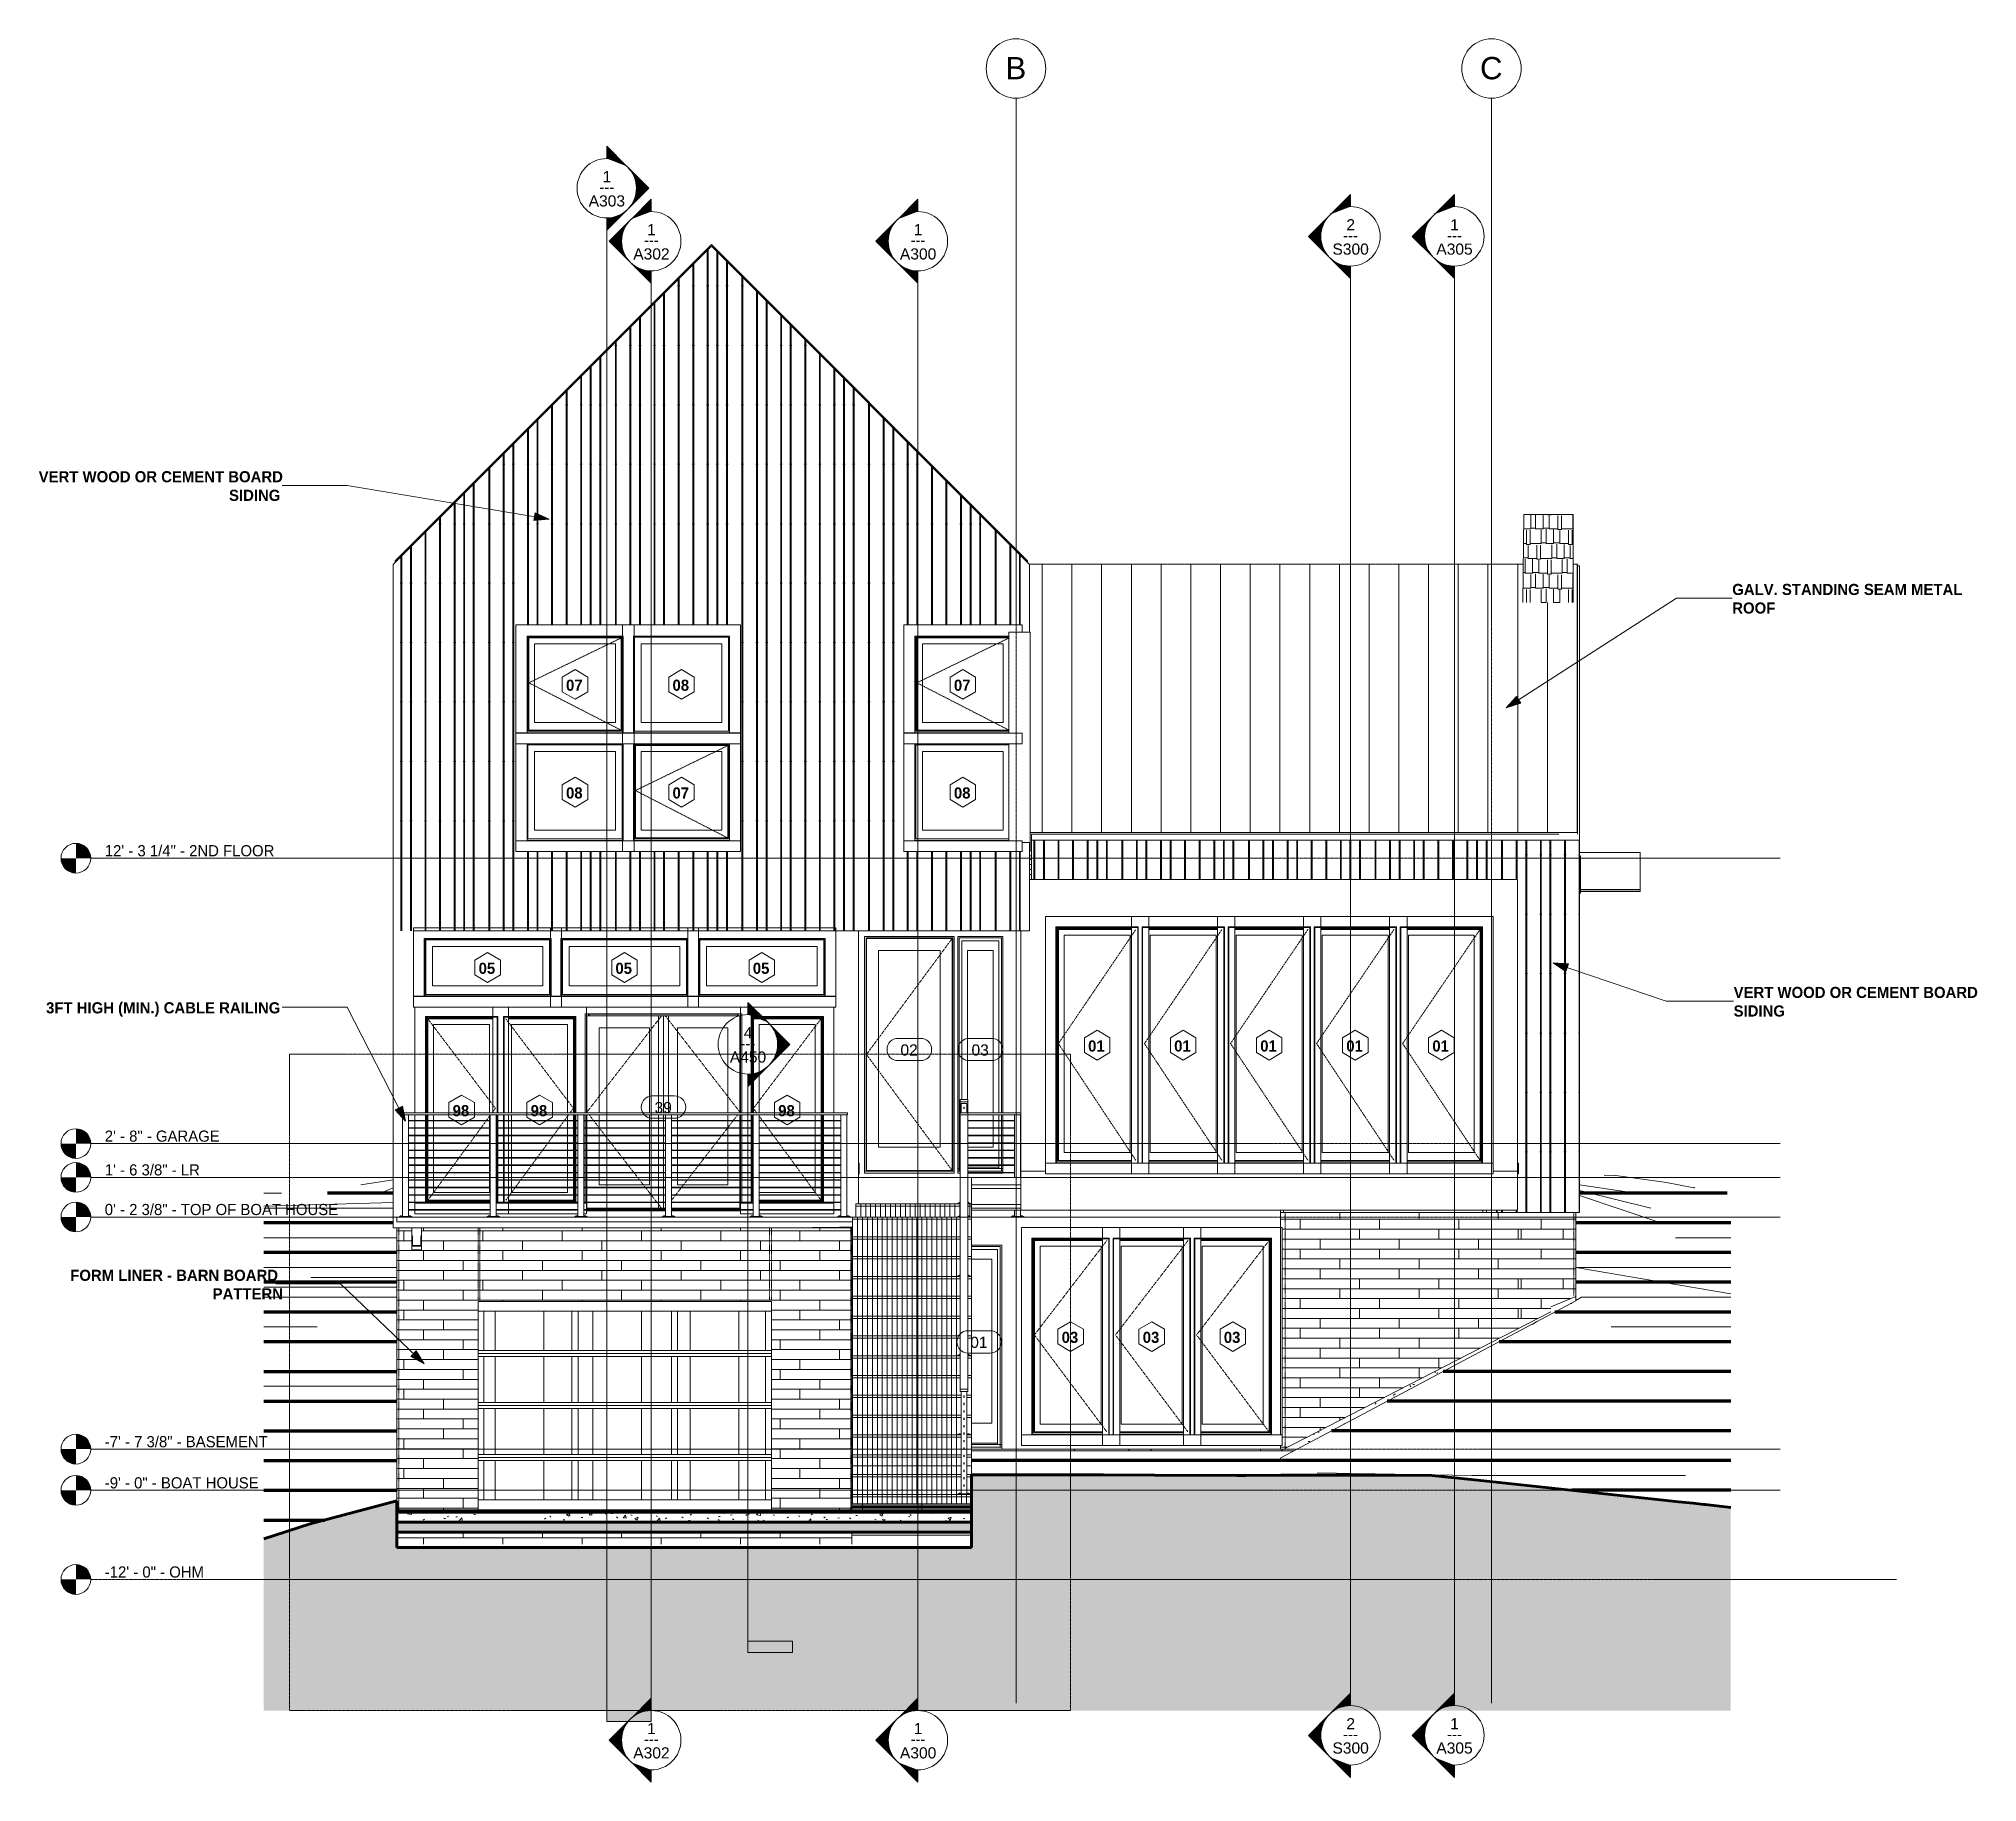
# Model space of a CAD drawing. Header units: inches. Extents: x -9021 to -7183, y -226 to 478.
# Drawn here: x -9021 to -8238, y -226 to 478 of the extents above; entities that cross this region are included whole.
import ezdxf

# ---------------------------------------------------------------- set-up
doc = ezdxf.new("R2010")
doc.units = ezdxf.units.IN
doc.header["$MEASUREMENT"] = 0
for name, pattern in [('Aligning Line 1_8_', [0.25, 0.125, -0.125]), ('Dash 1_16_', [0.125, 0.0625, -0.0625]), ('Grid Line 1_2_', [0.875, 0.5, -0.125, 0.125, -0.125])]:
    doc.linetypes.add(name, pattern=pattern)
for name, color, linetype, lineweight in [('A-CLNG', 13, 'Continuous', 18), ('A-DETL-1', 90, 'Dash 1_16_', 9), ('A-DOOR', 31, 'Continuous', 18), ('A-DOOR-1', 31, 'Continuous', 9), ('A-DOOR-2', 31, 'Dash 1_16_', 9), ('A-DOOR-FRAM', 31, 'Continuous', 9), ('A-DOOR-IDEN', 31, 'Continuous', 9), ('A-FLOR', 192, 'Continuous', 18), ('A-FLOR-1', 192, 'Continuous', 60), ('A-FLOR-HRAL', 11, 'Continuous', 9), ('A-FLOR-LEVL', 51, 'Continuous', 9), ('A-FLOR-LEVL-1', 51, 'Grid Line 1_2_', 9), ('A-FLOR-PATT-1', 8, 'Continuous', 9), ('A-GLAZ', 151, 'Continuous', 18), ('A-GLAZ-1', 151, 'Continuous', 9), ('A-GLAZ-2', 151, 'Dash 1_16_', 9), ('A-GLAZ-IDEN', 152, 'Continuous', 9), ('A-ROOF', 132, 'Continuous', 18), ('A-ROOF-PATT-1', 132, 'Continuous', 9), ('A-WALL', 113, 'Continuous', 18), ('A-WALL-PATT-1', 111, 'Continuous', 9), ('C-TOPO', 7, 'Continuous', 9), ('C-TOPO-1', 7, 'Continuous', 60), ('C-TOPO-MAJR', 7, 'Continuous', 80), ('G-ANNO-SYMB', 111, 'Aligning Line 1_8_', 9), ('G-ANNO-SYMB-1', 111, 'Continuous', 9), ('G-ANNO-TEXT', 231, 'Continuous', 9), ('I-WALL', 2, 'Continuous', 18), ('S-BEAM', 12, 'Continuous', 9), ('S-COLS', 52, 'Continuous', 9), ('S-FNDN', 32, 'Continuous', 18), ('S-FNDN-1', 32, 'Continuous', 9), ('S-FNDN-2', 32, 'Continuous', 60), ('S-GRID-1', 1, 'Grid Line 1_2_', 9), ('S-GRID-IDEN', 1, 'Continuous', 9), ('S-STRS', 31, 'Continuous', 9)]:
    doc.layers.add(name, color=color, linetype=linetype, lineweight=lineweight)
doc.styles.add('Arial', font='arial.ttf', dxfattribs={"height": 9})
doc.styles.add('Arial_1', font='arial.ttf', dxfattribs={"height": 4.5})
doc.styles.add('Century Gothic', font='ufonts.com_century-gothic.ttf', dxfattribs={"height": 4.5})
doc.styles.add('Century Gothic_B', font='GOTHICB.TTF', dxfattribs={"height": 4.5})
pattern_1 = [(90, (-8716.569, -117.625), (-2, 1e-16), [])]
pattern_2 = [(0, (-8685.235, 0), (15.36, 3.84), [0.634, -10.886, 0.634, -10.886, -61.44]), (0, (-8685.235, 0), (15.36, 3.84), [-23.04, 0.634, -22.406, 0.634, -10.886, -26.88]), (0, (-8685.235, 0), (15.36, 3.84), [-57.6, 0.634, -7.046, 0.634, -18.566]), (120, (-8679.475, 1.92), (-11.00554, 11.38215), [0.634, -10.886, 0.634, -10.886, -61.44]), (120, (-8679.475, 1.92), (-11.00554, 11.38215), [-23.04, 0.634, -22.406, 0.634, -10.886, -26.88]), (120, (-8679.475, 1.92), (-11.00554, 11.38215), [-57.6, 0.634, -7.046, 0.634, -18.566]), (240, (-8677.555, 9.6), (-4.35446, -15.22215), [0.634, -10.886, 0.634, -10.886, -61.44]), (240, (-8677.555, 9.6), (-4.35446, -15.22215), [-23.04, 0.634, -22.406, 0.634, -10.886, -26.88]), (240, (-8677.555, 9.6), (-4.35446, -15.22215), [-57.6, 0.634, -7.046, 0.634, -18.566])]
pattern_3 = [(90, (-8624.88, -91.375), (-51.125, 3e-15), [24, 0, 0, 0]), (90, (-8619.38, -91.375), (-51.125, 3e-15), [24, 0, 0, 0]), (90, (-8619.007, -91.375), (-51.125, 3e-15), [24, 0, 0, 0]), (90, (-8615.507, -91.375), (-51.125, 3e-15), [24, 0, 0, 0]), (90, (-8615.13, -91.375), (-51.125, 3e-15), [24, 0, 0, 0]), (90, (-8609.63, -91.375), (-51.125, 3e-15), [24, 0, 0, 0]), (90, (-8609.257, -91.375), (-51.125, 3e-15), [24, 0, 0, 0]), (90, (-8597.88, -91.375), (-51.125, 3e-15), [24, 0, 0, 0]), (90, (-8597.507, -91.375), (-51.125, 3e-15), [24, 0, 0, 0]), (90, (-8594.007, -91.375), (-51.125, 3e-15), [24, 0, 0, 0]), (90, (-8593.63, -91.375), (-51.125, 3e-15), [24, 0, 0, 0]), (90, (-8590.13, -91.375), (-51.125, 3e-15), [24, 0, 0, 0]), (90, (-8589.757, -91.375), (-51.125, 3e-15), [24, 0, 0, 0]), (90, (-8583.88, -91.375), (-51.125, 3e-15), [24, 0, 0, 0]), (90, (-8583.507, -91.375), (-51.125, 3e-15), [24, 0, 0, 0]), (90, (-8578.007, -91.375), (-51.125, 3e-15), [24, 0, 0, 0]), (90, (-8577.63, -91.375), (-51.125, 3e-15), [24, 0, 0, 0]), (90, (-8574.13, -91.375), (-51.125, 3e-15), [24, 0, 0, 0]), (90, (-8603.757, -91.375), (-51.125, 3e-15), [24, 0, 0, 0]), (90, (-8603.38, -91.375), (-51.125, 3e-15), [24, 0, 0, 0])]
pattern_4 = [(90, (-8624.88, 114.3), (-51.125, 3e-15), [24, 0, 0, 0]), (90, (-8619.38, 114.3), (-51.125, 3e-15), [24, 0, 0, 0]), (90, (-8619.007, 114.3), (-51.125, 3e-15), [24, 0, 0, 0]), (90, (-8615.507, 114.3), (-51.125, 3e-15), [24, 0, 0, 0]), (90, (-8615.13, 114.3), (-51.125, 3e-15), [24, 0, 0, 0]), (90, (-8609.63, 114.3), (-51.125, 3e-15), [24, 0, 0, 0]), (90, (-8609.257, 114.3), (-51.125, 3e-15), [24, 0, 0, 0]), (90, (-8597.88, 114.3), (-51.125, 3e-15), [24, 0, 0, 0]), (90, (-8597.507, 114.3), (-51.125, 3e-15), [24, 0, 0, 0]), (90, (-8594.007, 114.3), (-51.125, 3e-15), [24, 0, 0, 0]), (90, (-8593.63, 114.3), (-51.125, 3e-15), [24, 0, 0, 0]), (90, (-8590.13, 114.3), (-51.125, 3e-15), [24, 0, 0, 0]), (90, (-8589.757, 114.3), (-51.125, 3e-15), [24, 0, 0, 0]), (90, (-8583.88, 114.3), (-51.125, 3e-15), [24, 0, 0, 0]), (90, (-8583.507, 114.3), (-51.125, 3e-15), [24, 0, 0, 0]), (90, (-8578.007, 114.3), (-51.125, 3e-15), [24, 0, 0, 0]), (90, (-8577.63, 114.3), (-51.125, 3e-15), [24, 0, 0, 0]), (90, (-8574.13, 114.3), (-51.125, 3e-15), [24, 0, 0, 0]), (90, (-8603.757, 114.3), (-51.125, 3e-15), [24, 0, 0, 0]), (90, (-8603.38, 114.3), (-51.125, 3e-15), [24, 0, 0, 0])]
pattern_5 = [(90, (-8715.264, 2.375), (-2, 1e-16), [])]

msp = doc.modelspace()

# ---------------------------------------------------------------- texts
at = {"layer": 'A-DOOR-IDEN', "char_height": 4.5, "width": 8.484, "attachment_point": 1, "style": 'Arial_1'}
for s, insert in [('02', (-8673.23, 72.07)), ('03', (-8644.54, 72.07)), ('39', (-8772.53, 48.82)), ('01', (-8645.06, -45.99))]:
    msp.add_mtext(s, dxfattribs=dict(at, insert=insert))
at = {"layer": 'A-FLOR-LEVL', "char_height": 4.5, "attachment_point": 1, "style": 'Century Gothic'}
for s, insert, width in [('12\' - 3 1/4" - 2ND FLOOR', (-8994.53, 152.53), 87.567), ('2\' - 8" - GARAGE', (-8994.53, 37.28), 59.388), ('1\' - 6 3/8" - LR', (-8994.53, 23.65), 48.3285), ('0\' - 2 3/8" - TOP OF BOAT HOUSE', (-8994.53, 7.65), 116.5035), ('-7\' - 7 3/8" - BASEMENT', (-8994.53, -86.1), 81.0525), ('-9\' - 0" - BOAT HOUSE', (-8994.53, -102.72), 75.9015), ('-12\' - 0" - OHM', (-8994.53, -138.72), 52.2675)]:
    msp.add_mtext(s, dxfattribs=dict(at, insert=insert, width=width))
at = {"layer": 'A-GLAZ-IDEN', "char_height": 4.5, "width": 8.787, "attachment_point": 1, "style": 'Century Gothic_B'}
for s, insert in [('07', (-8808.28, 219.36)), ('08', (-8765.28, 219.36)), ('07', (-8651.65, 219.36)), ('08', (-8808.28, 175.86)), ('07', (-8765.28, 175.86)), ('08', (-8651.65, 175.86)), ('05', (-8843.57, 105.05)), ('05', (-8788.33, 105.05)), ('05', (-8732.85, 105.05)), ('01', (-8597.46, 73.68)), ('01', (-8562.71, 73.68)), ('01', (-8527.96, 73.68)), ('01', (-8493.21, 73.68)), ('01', (-8458.46, 73.68)), ('98', (-8854.07, 47.55)), ('98', (-8822.57, 47.55)), ('98', (-8722.6, 47.55)), ('03', (-8608.16, -43.98)), ('03', (-8575.41, -43.98)), ('03', (-8542.66, -43.98))]:
    msp.add_mtext(s, dxfattribs=dict(at, insert=insert))
at = {"layer": 'G-ANNO-SYMB-1', "char_height": 4.5, "attachment_point": 1}
for s, insert, width, style in [('1', (-8793.51, 424.72), 4.242, 'Arial_1'), ('A303', (-8799.13, 414.91), 17.877, 'Arial_1'), ('---', (-8794.83, 420.47), 7.7265, 'Century Gothic'), ('1', (-8775.51, 403.33), 4.242, 'Arial_1'), ('1', (-8667.83, 403.33), 4.242, 'Arial_1'), ('2', (-8493.17, 405.29), 4.242, 'Arial_1'), ('1', (-8451.23, 405.29), 4.242, 'Arial_1'), ('A302', (-8781.13, 393.51), 17.877, 'Arial_1'), ('---', (-8776.83, 399.08), 7.7265, 'Century Gothic'), ('A300', (-8673.45, 393.51), 17.877, 'Arial_1'), ('---', (-8669.15, 399.08), 7.7265, 'Century Gothic'), ('S300', (-8498.79, 395.47), 17.877, 'Arial_1'), ('---', (-8494.49, 401.04), 7.7265, 'Century Gothic'), ('A305', (-8456.85, 395.47), 17.877, 'Arial_1'), ('---', (-8452.56, 401.04), 7.7265, 'Century Gothic'), ('4', (-8736.51, 79.03), 4.242, 'Arial_1'), ('---', (-8737.83, 74.77), 7.7265, 'Century Gothic'), ('A450', (-8742.13, 69.21), 17.877, 'Arial_1'), ('1', (-8775.51, -201.94), 4.242, 'Arial_1'), ('1', (-8667.83, -201.94), 4.242, 'Arial_1'), ('2', (-8493.17, -199.98), 4.242, 'Arial_1'), ('1', (-8451.23, -199.98), 4.242, 'Arial_1'), ('---', (-8776.83, -206.2), 7.7265, 'Century Gothic'), ('---', (-8669.15, -206.2), 7.7265, 'Century Gothic'), ('S300', (-8498.79, -209.8), 17.877, 'Arial_1'), ('---', (-8494.49, -204.24), 7.7265, 'Century Gothic'), ('A305', (-8456.85, -209.8), 17.877, 'Arial_1'), ('---', (-8452.56, -204.24), 7.7265, 'Century Gothic'), ('A302', (-8781.13, -211.76), 17.877, 'Arial_1'), ('A300', (-8673.45, -211.76), 17.877, 'Arial_1')]:
    msp.add_mtext(s, dxfattribs=dict(at, insert=insert, width=width, style=style))
at = {"layer": 'G-ANNO-TEXT', "char_height": 4.5, "attachment_point": 1, "style": 'Century Gothic_B'}
for s, insert, width in [('VERT WOOD OR CEMENT BOARD', (-9021.22, 303.54), 119.2305), ('SIDING', (-8944.35, 296.04), 26.058), ('GALV. STANDING SEAM METAL', (-8337.36, 258.03), 112.413), ('ROOF', (-8337.36, 250.53), 21.21), ('VERT WOOD OR CEMENT BOARD', (-8336.8, 95.31), 119.2305), ('3FT HIGH (MIN.) CABLE RAILING', (-9018.22, 89.09), 115.5945), ('SIDING', (-8336.8, 87.81), 26.058), ('FORM LINER - BARN BOARD', (-9008.47, -18.92), 100.596), ('PATTERN', (-8950.97, -26.42), 30.906)]:
    msp.add_mtext(s, dxfattribs=dict(at, insert=insert, width=width))
at = {"layer": 'S-GRID-IDEN', "char_height": 9, "attachment_point": 1, "style": 'Arial'}
for s, insert, width in [('B', (-8630.82, 470.79), 10.1505), ('C', (-8439.2, 470.79), 11.0595)]:
    msp.add_mtext(s, dxfattribs=dict(at, insert=insert, width=width))

# ---------------------------------------------------------------- blocks, each defined once
blk = doc.blocks.new('Railing - 2_ x 1_2_ 2-1559248-BUILDING ELEVATION - NORTH _LAKE_')
at = {"layer": 'A-FLOR-HRAL'}
for p, q in [((-8838.86, 2.62), (-8838.86, 43.62)), ((-8836.48, 2.62), (-8836.48, 43.62)), ((-8835.17, 2.62), (-8840.17, 2.62)), ((-8840.17, 2.37), (-8840.17, 2.62)), ((-8839.67, 2.62), (-8839.67, 2.87)), ((-8839.42, 2.87), (-8839.67, 2.87)), ((-8839.17, 2.87), (-8839.42, 2.87)), ((-8839.17, 2.87), (-8839.17, 2.62)), ((-8836.17, 2.62), (-8836.17, 2.87)), ((-8835.92, 2.87), (-8836.17, 2.87)), ((-8835.67, 2.87), (-8835.92, 2.87)), ((-8835.67, 2.87), (-8835.67, 2.62)), ((-8835.17, 2.37), (-8835.17, 2.62))]:
    blk.add_line(p, q, dxfattribs=at)
blk = doc.blocks.new('Railing - 2_ x 1_2_ 2-V1-BUILDING ELEVATION - NORTH _LAKE_')
at = {"layer": 'A-FLOR-HRAL'}
for p, q in [((-8697.26, 2.62), (-8697.26, 43.62)), ((-8694.88, 2.62), (-8694.88, 43.62)), ((-8693.57, 2.62), (-8698.57, 2.62)), ((-8698.57, 2.37), (-8698.57, 2.62)), ((-8698.07, 2.62), (-8698.07, 2.87)), ((-8697.57, 2.87), (-8698.07, 2.87)), ((-8697.57, 2.87), (-8697.57, 2.62)), ((-8694.57, 2.62), (-8694.57, 2.87)), ((-8694.07, 2.87), (-8694.57, 2.87)), ((-8694.07, 2.87), (-8694.07, 2.62)), ((-8693.57, 2.37), (-8693.57, 2.62))]:
    blk.add_line(p, q, dxfattribs=at)
blk = doc.blocks.new('Railing - Railing-1114347-BUILDING ELEVATION - NORTH _LAKE_')
at = {"layer": 'A-FLOR-HRAL'}
for p, q in [((-8874.57, 44.38), (-8694.57, 44.38)), ((-8874.57, 44.38), (-8874.57, 43.62)), ((-8694.57, 43.62), (-8874.57, 43.62)), ((-8838.86, 41.38), (-8871.88, 41.38)), ((-8871.88, 41.19), (-8838.86, 41.19)), ((-8803.46, 41.38), (-8836.48, 41.38)), ((-8836.48, 41.19), (-8803.46, 41.19)), ((-8768.06, 41.38), (-8801.08, 41.38)), ((-8801.08, 41.19), (-8768.06, 41.19)), ((-8732.66, 41.38), (-8765.68, 41.38)), ((-8765.68, 41.19), (-8732.66, 41.19)), ((-8697.26, 41.38), (-8730.28, 41.38)), ((-8730.28, 41.19), (-8697.26, 41.19)), ((-8694.57, 44.38), (-8694.57, 43.62)), ((-8838.86, 38.38), (-8871.88, 38.38)), ((-8871.88, 38.19), (-8838.86, 38.19)), ((-8838.86, 35.38), (-8871.88, 35.38)), ((-8871.88, 35.19), (-8838.86, 35.19)), ((-8838.86, 32.38), (-8871.88, 32.38)), ((-8871.88, 32.19), (-8838.86, 32.19)), ((-8803.46, 38.38), (-8836.48, 38.38)), ((-8836.48, 38.19), (-8803.46, 38.19)), ((-8803.46, 35.38), (-8836.48, 35.38)), ((-8836.48, 35.19), (-8803.46, 35.19)), ((-8803.46, 32.38), (-8836.48, 32.38)), ((-8836.48, 32.19), (-8803.46, 32.19)), ((-8768.06, 38.38), (-8801.08, 38.38)), ((-8801.08, 38.19), (-8768.06, 38.19)), ((-8768.06, 35.38), (-8801.08, 35.38)), ((-8801.08, 35.19), (-8768.06, 35.19)), ((-8768.06, 32.38), (-8801.08, 32.38)), ((-8801.08, 32.19), (-8768.06, 32.19)), ((-8732.66, 38.38), (-8765.68, 38.38)), ((-8765.68, 38.19), (-8732.66, 38.19)), ((-8732.66, 35.38), (-8765.68, 35.38)), ((-8765.68, 35.19), (-8732.66, 35.19)), ((-8732.66, 32.38), (-8765.68, 32.38)), ((-8765.68, 32.19), (-8732.66, 32.19)), ((-8697.26, 38.38), (-8730.28, 38.38)), ((-8730.28, 38.19), (-8697.26, 38.19)), ((-8697.26, 35.38), (-8730.28, 35.38)), ((-8730.28, 35.19), (-8697.26, 35.19)), ((-8697.26, 32.38), (-8730.28, 32.38)), ((-8730.28, 32.19), (-8697.26, 32.19)), ((-8838.86, 29.38), (-8871.88, 29.38)), ((-8871.88, 29.19), (-8838.86, 29.19)), ((-8838.86, 26.38), (-8871.88, 26.38)), ((-8871.88, 26.19), (-8838.86, 26.19)), ((-8803.46, 29.38), (-8836.48, 29.38)), ((-8836.48, 29.19), (-8803.46, 29.19)), ((-8803.46, 26.38), (-8836.48, 26.38)), ((-8836.48, 26.19), (-8803.46, 26.19)), ((-8768.06, 29.38), (-8801.08, 29.38)), ((-8801.08, 29.19), (-8768.06, 29.19)), ((-8768.06, 26.38), (-8801.08, 26.38)), ((-8801.08, 26.19), (-8768.06, 26.19)), ((-8732.66, 29.38), (-8765.68, 29.38)), ((-8765.68, 29.19), (-8732.66, 29.19)), ((-8732.66, 26.38), (-8765.68, 26.38)), ((-8765.68, 26.19), (-8732.66, 26.19)), ((-8697.26, 29.38), (-8730.28, 29.38)), ((-8730.28, 29.19), (-8697.26, 29.19)), ((-8697.26, 26.38), (-8730.28, 26.38)), ((-8730.28, 26.19), (-8697.26, 26.19)), ((-8838.86, 23.38), (-8871.88, 23.38)), ((-8871.88, 23.19), (-8838.86, 23.19)), ((-8838.86, 20.38), (-8871.88, 20.38)), ((-8871.88, 20.19), (-8838.86, 20.19)), ((-8838.86, 17.38), (-8871.88, 17.38)), ((-8871.88, 17.19), (-8838.86, 17.19)), ((-8803.46, 23.38), (-8836.48, 23.38)), ((-8836.48, 23.19), (-8803.46, 23.19)), ((-8803.46, 20.38), (-8836.48, 20.38)), ((-8836.48, 20.19), (-8803.46, 20.19)), ((-8803.46, 17.38), (-8836.48, 17.38)), ((-8836.48, 17.19), (-8803.46, 17.19)), ((-8768.06, 23.38), (-8801.08, 23.38)), ((-8801.08, 23.19), (-8768.06, 23.19)), ((-8768.06, 20.38), (-8801.08, 20.38)), ((-8801.08, 20.19), (-8768.06, 20.19)), ((-8768.06, 17.38), (-8801.08, 17.38)), ((-8801.08, 17.19), (-8768.06, 17.19)), ((-8732.66, 23.38), (-8765.68, 23.38)), ((-8765.68, 23.19), (-8732.66, 23.19)), ((-8732.66, 20.38), (-8765.68, 20.38)), ((-8765.68, 20.19), (-8732.66, 20.19)), ((-8732.66, 17.38), (-8765.68, 17.38)), ((-8765.68, 17.19), (-8732.66, 17.19)), ((-8697.26, 23.38), (-8730.28, 23.38)), ((-8730.28, 23.19), (-8697.26, 23.19)), ((-8697.26, 20.38), (-8730.28, 20.38)), ((-8730.28, 20.19), (-8697.26, 20.19)), ((-8697.26, 17.38), (-8730.28, 17.38)), ((-8730.28, 17.19), (-8697.26, 17.19)), ((-8838.86, 14.38), (-8871.88, 14.38)), ((-8871.88, 14.19), (-8838.86, 14.19)), ((-8838.86, 11.38), (-8871.88, 11.38)), ((-8871.88, 11.19), (-8838.86, 11.19)), ((-8838.86, 8.38), (-8871.88, 8.38)), ((-8871.88, 8.19), (-8838.86, 8.19)), ((-8803.46, 14.38), (-8836.48, 14.38)), ((-8836.48, 14.19), (-8803.46, 14.19)), ((-8803.46, 11.38), (-8836.48, 11.38)), ((-8836.48, 11.19), (-8803.46, 11.19)), ((-8803.46, 8.38), (-8836.48, 8.38)), ((-8836.48, 8.19), (-8803.46, 8.19)), ((-8768.06, 14.38), (-8801.08, 14.38)), ((-8801.08, 14.19), (-8768.06, 14.19)), ((-8768.06, 11.38), (-8801.08, 11.38)), ((-8801.08, 11.19), (-8768.06, 11.19)), ((-8768.06, 8.38), (-8801.08, 8.38)), ((-8801.08, 8.19), (-8768.06, 8.19)), ((-8732.66, 14.38), (-8765.68, 14.38)), ((-8765.68, 14.19), (-8732.66, 14.19)), ((-8732.66, 11.38), (-8765.68, 11.38)), ((-8765.68, 11.19), (-8732.66, 11.19)), ((-8732.66, 8.38), (-8765.68, 8.38)), ((-8765.68, 8.19), (-8732.66, 8.19)), ((-8697.26, 14.38), (-8730.28, 14.38)), ((-8730.28, 14.19), (-8697.26, 14.19)), ((-8697.26, 11.38), (-8730.28, 11.38)), ((-8730.28, 11.19), (-8697.26, 11.19)), ((-8697.26, 8.38), (-8730.28, 8.38)), ((-8730.28, 8.19), (-8697.26, 8.19)), ((-8838.86, 5.38), (-8871.88, 5.38)), ((-8871.88, 5.19), (-8838.86, 5.19)), ((-8803.46, 5.38), (-8836.48, 5.38)), ((-8836.48, 5.19), (-8803.46, 5.19)), ((-8768.06, 5.38), (-8801.08, 5.38)), ((-8801.08, 5.19), (-8768.06, 5.19)), ((-8732.66, 5.38), (-8765.68, 5.38)), ((-8765.68, 5.19), (-8732.66, 5.19)), ((-8697.26, 5.38), (-8730.28, 5.38)), ((-8730.28, 5.19), (-8697.26, 5.19))]:
    blk.add_line(p, q, dxfattribs=at)
for name, p in [('Railing - 2_ x 1_2_ 2-1559248-BUILDING ELEVATION - NORTH _LAKE_', (-35.4, 0)), ('Railing - 2_ x 1_2_ 2-1559248-BUILDING ELEVATION - NORTH _LAKE_', (0, 0)), ('Railing - 2_ x 1_2_ 2-1559248-BUILDING ELEVATION - NORTH _LAKE_', (35.4, 0)), ('Railing - 2_ x 1_2_ 2-1559248-BUILDING ELEVATION - NORTH _LAKE_', (70.8, 0)), ('Railing - 2_ x 1_2_ 2-1559248-BUILDING ELEVATION - NORTH _LAKE_', (106.2, 0)), ('Railing - 2_ x 1_2_ 2-V1-BUILDING ELEVATION - NORTH _LAKE_', (0, 0))]:
    blk.add_blockref(name, p)
blk = doc.blocks.new('Walls 1 - Walls 1-1121987-BUILDING ELEVATION - NORTH _LAKE_')
at = {"layer": 'A-WALL-PATT-1'}
h = blk.add_hatch(dxfattribs=at)
h.set_pattern_fill('FP_2', color=256, style=0, pattern_type=2)
h.set_pattern_definition([(0, (-8412.499, 202.313), (12.75, 6), [3, -2.5, 3.5, -1.5, -6.5]), (0, (-8412.499, 202.313), (12.75, 6), [-10.5, 4.5, -2]), (0, (-8409.499, 202.563), (12.75, 6), [2.5, -9.5, 2, -3]), (0, (-8403.499, 201.938), (12.75, 6), [1.5, -15.5]), (90, (-8412.499, 202.313), (-4.25, 6), [5.75, -18.25]), (90, (-8409.499, 202.313), (-4.25, 6), [5.625, -18.375]), (90, (-8406.999, 202.313), (-4.25, 6), [5.25, -18.75]), (90, (-8403.499, 201.938), (-4.25, 6), [5.75, -18.25]), (90, (-8401.999, 201.938), (-4.25, 6), [5.75, -18.25]), (90, (-8397.499, 202.313), (-4.25, 6), [5.5, -18.5])])
h.paths.add_polyline_path([(-8421.96, 250.46), (-8401.57, 250.46), (-8401.57, 286), (-8421.57, 286), (-8421.91, 255.12)], flags=0)
at = {"layer": 'A-WALL'}
for p, q in [((-8421.96, 250.46), (-8421.57, 286)), ((-8421.57, 286), (-8401.57, 286)), ((-8401.57, 286), (-8401.57, 250.46))]:
    blk.add_line(p, q, dxfattribs=at)
blk = doc.blocks.new('Railing - 2_ x 1_2_ 2-1997085-BUILDING ELEVATION - NORTH _LAKE_')
at = {"layer": 'A-FLOR-HRAL'}
for p, q in [((-8650.07, -21.38), (-8649.07, -21.38)), ((-8650.07, -21.38), (-8650.07, -21.62)), ((-8649.57, -21.13), (-8649.07, -21.13)), ((-8649.57, -21.13), (-8649.57, -21.38)), ((-8646.07, -21.13), (-8645.57, -21.13)), ((-8646.07, -21.38), (-8645.07, -21.38)), ((-8645.57, -21.38), (-8645.57, -21.13)), ((-8645.07, -21.62), (-8645.07, -21.38))]:
    blk.add_line(p, q, dxfattribs=at)
blk = doc.blocks.new('Railing - 2_ x 1_2_ 2-1997083-BUILDING ELEVATION - NORTH _LAKE_')
at = {"layer": 'A-FLOR-HRAL'}
for p, q in [((-8650.07, -53.38), (-8649.07, -53.38)), ((-8650.07, -53.38), (-8650.07, -53.63)), ((-8649.57, -53.13), (-8649.57, -53.38)), ((-8649.57, -53.13), (-8649.07, -53.13)), ((-8646.07, -53.13), (-8645.57, -53.13)), ((-8646.07, -53.38), (-8645.07, -53.38)), ((-8645.57, -53.38), (-8645.57, -53.13)), ((-8645.07, -53.63), (-8645.07, -53.38))]:
    blk.add_line(p, q, dxfattribs=at)
blk = doc.blocks.new('Railing - 2_ x 1_2_ 2-1997081-BUILDING ELEVATION - NORTH _LAKE_')
at = {"layer": 'A-FLOR-HRAL'}
for p, q in [((-8650.07, -85.38), (-8648.76, -85.38)), ((-8650.07, -85.38), (-8650.07, -85.62)), ((-8649.57, -85.13), (-8649.07, -85.13)), ((-8649.57, -85.13), (-8649.57, -85.38)), ((-8649.07, -85.38), (-8649.07, -85.13)), ((-8646.38, -85.38), (-8645.07, -85.38)), ((-8646.07, -85.13), (-8645.57, -85.13)), ((-8646.07, -85.13), (-8646.07, -85.38)), ((-8645.57, -85.38), (-8645.57, -85.13)), ((-8645.07, -85.62), (-8645.07, -85.38))]:
    blk.add_line(p, q, dxfattribs=at)
blk = doc.blocks.new('Railing - 2_ x 1_2_ 2-V2-BUILDING ELEVATION - NORTH _LAKE_')
at = {"layer": 'A-FLOR-HRAL'}
for p, q in [((-8648.76, 43.62), (-8648.76, 43.53)), ((-8646.38, 43.62), (-8648.76, 43.62)), ((-8646.38, 43.53), (-8646.38, 43.62)), ((-8650.07, 2.62), (-8649.07, 2.62)), ((-8650.07, 2.62), (-8650.07, 2.37)), ((-8649.07, 2.37), (-8650.07, 2.37)), ((-8649.57, 2.87), (-8649.57, 2.62)), ((-8649.57, 2.87), (-8649.07, 2.87)), ((-8646.07, 2.87), (-8645.57, 2.87)), ((-8646.07, 2.62), (-8645.07, 2.62)), ((-8645.07, 2.37), (-8646.07, 2.37)), ((-8645.57, 2.62), (-8645.57, 2.87)), ((-8645.07, 2.37), (-8645.07, 2.62))]:
    blk.add_line(p, q, dxfattribs=at)
blk = doc.blocks.new('Railing - 2_ x 1_2_ 2-1877839-BUILDING ELEVATION - NORTH _LAKE_')
at = {"layer": 'A-FLOR-HRAL'}
for p, q in [((-8648.76, -68.08), (-8648.76, -109.38)), ((-8646.38, -109.38), (-8646.38, -68.08)), ((-8650.07, -109.38), (-8645.07, -109.38)), ((-8650.07, -109.38), (-8650.07, -109.62)), ((-8649.57, -109.13), (-8649.07, -109.13)), ((-8649.57, -109.13), (-8649.57, -109.38)), ((-8649.07, -109.38), (-8649.07, -109.13)), ((-8646.07, -109.13), (-8645.57, -109.13)), ((-8646.07, -109.13), (-8646.07, -109.38)), ((-8645.57, -109.38), (-8645.57, -109.13)), ((-8645.07, -109.62), (-8645.07, -109.38)), ((-8645.07, -109.62), (-8650.07, -109.62))]:
    blk.add_line(p, q, dxfattribs=at)
blk = doc.blocks.new('Railing - Railing-1123708-BUILDING ELEVATION - NORTH _LAKE_')
at = {"layer": 'A-FLOR-HRAL'}
for p, q in [((-8649.07, -67.12), (-8649.07, 44.37)), ((-8646.07, 44.37), (-8649.07, 44.37)), ((-8646.07, 44.37), (-8646.07, -67.12)), ((-8646.07, -67.12), (-8649.07, -67.12)), ((-8649.07, -67.12), (-8649.07, -68.08)), ((-8649.07, -68.08), (-8646.07, -68.08)), ((-8647.66, -69.7), (-8647.66, -70.35)), ((-8647.48, -70.35), (-8647.48, -69.7)), ((-8646.07, -68.08), (-8646.07, -67.12)), ((-8647.66, -72.72), (-8647.66, -73.35)), ((-8647.66, -75.7), (-8647.66, -76.35)), ((-8647.48, -73.35), (-8647.48, -72.72)), ((-8647.48, -76.35), (-8647.48, -75.7)), ((-8647.66, -78.7), (-8647.66, -79.35)), ((-8647.66, -81.7), (-8647.66, -82.35)), ((-8647.66, -84.7), (-8647.66, -85.35)), ((-8647.48, -79.35), (-8647.48, -78.7)), ((-8647.48, -82.35), (-8647.48, -81.7)), ((-8647.48, -85.35), (-8647.48, -84.7)), ((-8647.66, -87.7), (-8647.66, -88.35)), ((-8647.66, -90.7), (-8647.66, -91.35)), ((-8647.66, -93.7), (-8647.66, -94.35)), ((-8647.48, -88.35), (-8647.48, -87.7)), ((-8647.48, -91.35), (-8647.48, -90.7)), ((-8647.48, -94.35), (-8647.48, -93.7)), ((-8647.66, -96.7), (-8647.66, -97.35)), ((-8647.66, -99.7), (-8647.66, -100.35)), ((-8647.48, -97.35), (-8647.48, -96.7)), ((-8647.48, -100.35), (-8647.48, -99.7)), ((-8647.66, -102.7), (-8647.66, -103.35)), ((-8647.66, -105.7), (-8647.66, -106.35)), ((-8647.48, -103.35), (-8647.48, -102.7)), ((-8647.48, -106.35), (-8647.48, -105.7))]:
    blk.add_line(p, q, dxfattribs=at)
at = {"layer": 'A-FLOR-HRAL', "flags": 128}
for points in [[(-8647.48, -70.35), (-8647.48, -70.31), (-8647.49, -70.29), (-8647.5, -70.26), (-8647.52, -70.24), (-8647.55, -70.23), (-8647.57, -70.22), (-8647.59, -70.23), (-8647.62, -70.24), (-8647.64, -70.26), (-8647.65, -70.29), (-8647.66, -70.31), (-8647.66, -70.35)], [(-8647.66, -70.35), (-8647.66, -70.38), (-8647.65, -70.41), (-8647.64, -70.43), (-8647.62, -70.45), (-8647.59, -70.46), (-8647.57, -70.47), (-8647.55, -70.46), (-8647.52, -70.45), (-8647.5, -70.43), (-8647.49, -70.41), (-8647.48, -70.38), (-8647.48, -70.35)], [(-8647.48, -73.35), (-8647.48, -73.31), (-8647.49, -73.29), (-8647.5, -73.26), (-8647.52, -73.24), (-8647.55, -73.23), (-8647.57, -73.22), (-8647.59, -73.23), (-8647.62, -73.24), (-8647.64, -73.26), (-8647.65, -73.29), (-8647.66, -73.31), (-8647.66, -73.35)], [(-8647.66, -73.35), (-8647.66, -73.38), (-8647.65, -73.41), (-8647.64, -73.43), (-8647.62, -73.45), (-8647.59, -73.46), (-8647.57, -73.47), (-8647.55, -73.46), (-8647.52, -73.45), (-8647.5, -73.43), (-8647.49, -73.41), (-8647.48, -73.38), (-8647.48, -73.35)], [(-8647.48, -76.35), (-8647.48, -76.31), (-8647.49, -76.29), (-8647.5, -76.26), (-8647.52, -76.24), (-8647.55, -76.23), (-8647.57, -76.22), (-8647.59, -76.23), (-8647.62, -76.24), (-8647.64, -76.26), (-8647.65, -76.29), (-8647.66, -76.31), (-8647.66, -76.35)], [(-8647.66, -76.35), (-8647.66, -76.38), (-8647.65, -76.41), (-8647.64, -76.43), (-8647.62, -76.45), (-8647.59, -76.46), (-8647.57, -76.47), (-8647.55, -76.46), (-8647.52, -76.45), (-8647.5, -76.43), (-8647.49, -76.41), (-8647.48, -76.38), (-8647.48, -76.35)], [(-8647.48, -79.35), (-8647.48, -79.31), (-8647.49, -79.29), (-8647.5, -79.26), (-8647.52, -79.24), (-8647.55, -79.23), (-8647.57, -79.22), (-8647.59, -79.23), (-8647.62, -79.24), (-8647.64, -79.26), (-8647.65, -79.29), (-8647.66, -79.31), (-8647.66, -79.35)], [(-8647.66, -79.35), (-8647.66, -79.38), (-8647.65, -79.41), (-8647.64, -79.43), (-8647.62, -79.45), (-8647.59, -79.46), (-8647.57, -79.47), (-8647.55, -79.46), (-8647.52, -79.45), (-8647.5, -79.43), (-8647.49, -79.41), (-8647.48, -79.38), (-8647.48, -79.35)], [(-8647.48, -82.35), (-8647.48, -82.31), (-8647.49, -82.29), (-8647.5, -82.26), (-8647.52, -82.24), (-8647.55, -82.23), (-8647.57, -82.22), (-8647.59, -82.23), (-8647.62, -82.24), (-8647.64, -82.26), (-8647.65, -82.29), (-8647.66, -82.31), (-8647.66, -82.35)], [(-8647.66, -82.35), (-8647.66, -82.38), (-8647.65, -82.41), (-8647.64, -82.43), (-8647.62, -82.45), (-8647.59, -82.46), (-8647.57, -82.47), (-8647.55, -82.46), (-8647.52, -82.45), (-8647.5, -82.43), (-8647.49, -82.41), (-8647.48, -82.38), (-8647.48, -82.35)], [(-8647.48, -85.35), (-8647.48, -85.31), (-8647.49, -85.29), (-8647.5, -85.26), (-8647.52, -85.24), (-8647.55, -85.23), (-8647.57, -85.22), (-8647.59, -85.23), (-8647.62, -85.24), (-8647.64, -85.26), (-8647.65, -85.29), (-8647.66, -85.31), (-8647.66, -85.35)], [(-8647.66, -85.35), (-8647.66, -85.38), (-8647.65, -85.41), (-8647.64, -85.43), (-8647.62, -85.45), (-8647.59, -85.46), (-8647.57, -85.47), (-8647.55, -85.46), (-8647.52, -85.45), (-8647.5, -85.43), (-8647.49, -85.41), (-8647.48, -85.38), (-8647.48, -85.35)], [(-8647.48, -88.35), (-8647.48, -88.31), (-8647.49, -88.29), (-8647.5, -88.26), (-8647.52, -88.24), (-8647.55, -88.23), (-8647.57, -88.22), (-8647.59, -88.23), (-8647.62, -88.24), (-8647.64, -88.26), (-8647.65, -88.29), (-8647.66, -88.31), (-8647.66, -88.35)], [(-8647.66, -88.35), (-8647.66, -88.38), (-8647.65, -88.41), (-8647.64, -88.43), (-8647.62, -88.45), (-8647.59, -88.46), (-8647.57, -88.47), (-8647.55, -88.46), (-8647.52, -88.45), (-8647.5, -88.43), (-8647.49, -88.41), (-8647.48, -88.38), (-8647.48, -88.35)], [(-8647.48, -91.35), (-8647.48, -91.31), (-8647.49, -91.29), (-8647.5, -91.26), (-8647.52, -91.24), (-8647.55, -91.23), (-8647.57, -91.22), (-8647.59, -91.23), (-8647.62, -91.24), (-8647.64, -91.26), (-8647.65, -91.29), (-8647.66, -91.31), (-8647.66, -91.35)], [(-8647.66, -91.35), (-8647.66, -91.38), (-8647.65, -91.41), (-8647.64, -91.43), (-8647.62, -91.45), (-8647.59, -91.46), (-8647.57, -91.47), (-8647.55, -91.46), (-8647.52, -91.45), (-8647.5, -91.43), (-8647.49, -91.41), (-8647.48, -91.38), (-8647.48, -91.35)], [(-8647.48, -94.35), (-8647.48, -94.31), (-8647.49, -94.29), (-8647.5, -94.26), (-8647.52, -94.24), (-8647.55, -94.23), (-8647.57, -94.22), (-8647.59, -94.23), (-8647.62, -94.24), (-8647.64, -94.26), (-8647.65, -94.29), (-8647.66, -94.31), (-8647.66, -94.35)], [(-8647.66, -94.35), (-8647.66, -94.38), (-8647.65, -94.41), (-8647.64, -94.43), (-8647.62, -94.45), (-8647.59, -94.46), (-8647.57, -94.47), (-8647.55, -94.46), (-8647.52, -94.45), (-8647.5, -94.43), (-8647.49, -94.41), (-8647.48, -94.38), (-8647.48, -94.35)], [(-8647.48, -97.35), (-8647.48, -97.31), (-8647.49, -97.29), (-8647.5, -97.26), (-8647.52, -97.24), (-8647.55, -97.23), (-8647.57, -97.22), (-8647.59, -97.23), (-8647.62, -97.24), (-8647.64, -97.26), (-8647.65, -97.29), (-8647.66, -97.31), (-8647.66, -97.35)], [(-8647.66, -97.35), (-8647.66, -97.38), (-8647.65, -97.41), (-8647.64, -97.43), (-8647.62, -97.45), (-8647.59, -97.46), (-8647.57, -97.47), (-8647.55, -97.46), (-8647.52, -97.45), (-8647.5, -97.43), (-8647.49, -97.41), (-8647.48, -97.38), (-8647.48, -97.35)], [(-8647.48, -100.35), (-8647.48, -100.31), (-8647.49, -100.29), (-8647.5, -100.26), (-8647.52, -100.24), (-8647.55, -100.23), (-8647.57, -100.22), (-8647.59, -100.23), (-8647.62, -100.24), (-8647.64, -100.26), (-8647.65, -100.29), (-8647.66, -100.31), (-8647.66, -100.35)], [(-8647.66, -100.35), (-8647.66, -100.38), (-8647.65, -100.41), (-8647.64, -100.43), (-8647.62, -100.45), (-8647.59, -100.46), (-8647.57, -100.47), (-8647.55, -100.46), (-8647.52, -100.45), (-8647.5, -100.43), (-8647.49, -100.41), (-8647.48, -100.38), (-8647.48, -100.35)], [(-8647.48, -103.35), (-8647.48, -103.31), (-8647.49, -103.29), (-8647.5, -103.26), (-8647.52, -103.24), (-8647.55, -103.23), (-8647.57, -103.22), (-8647.59, -103.23), (-8647.62, -103.24), (-8647.64, -103.26), (-8647.65, -103.29), (-8647.66, -103.31), (-8647.66, -103.35)], [(-8647.66, -103.35), (-8647.66, -103.38), (-8647.65, -103.41), (-8647.64, -103.43), (-8647.62, -103.45), (-8647.59, -103.46), (-8647.57, -103.47), (-8647.55, -103.46), (-8647.52, -103.45), (-8647.5, -103.43), (-8647.49, -103.41), (-8647.48, -103.38), (-8647.48, -103.35)], [(-8647.48, -106.35), (-8647.48, -106.31), (-8647.49, -106.29), (-8647.5, -106.26), (-8647.52, -106.24), (-8647.55, -106.23), (-8647.57, -106.22), (-8647.59, -106.23), (-8647.62, -106.24), (-8647.64, -106.26), (-8647.65, -106.29), (-8647.66, -106.31), (-8647.66, -106.35)], [(-8647.66, -106.35), (-8647.66, -106.38), (-8647.65, -106.41), (-8647.64, -106.43), (-8647.62, -106.45), (-8647.59, -106.46), (-8647.57, -106.47), (-8647.55, -106.46), (-8647.52, -106.45), (-8647.5, -106.43), (-8647.49, -106.41), (-8647.48, -106.38), (-8647.48, -106.35)]]:
    blk.add_lwpolyline(points, dxfattribs=at)
for name in ['Railing - 2_ x 1_2_ 2-V2-BUILDING ELEVATION - NORTH _LAKE_', 'Railing - 2_ x 1_2_ 2-1997085-BUILDING ELEVATION - NORTH _LAKE_', 'Railing - 2_ x 1_2_ 2-1997083-BUILDING ELEVATION - NORTH _LAKE_', 'Railing - 2_ x 1_2_ 2-1877839-BUILDING ELEVATION - NORTH _LAKE_', 'Railing - 2_ x 1_2_ 2-1997081-BUILDING ELEVATION - NORTH _LAKE_']:
    blk.add_blockref(name, (0, 0))
blk = doc.blocks.new('Garage Door - BOAT HOUSE-1877175-BUILDING ELEVATION - NORTH _LAKE_')
at = {"layer": 'A-DOOR-1'}
h = blk.add_hatch(dxfattribs=at)
h.set_pattern_fill('FP_9', color=256, style=0, pattern_type=2)
h.set_pattern_definition([(90, (-8876.254, -52.75), (19.685, -1e-15), [24, 0, 0, 0])])
h.paths.add_polyline_path([(-8841.44, -51.5), (-8805.9, -51.5), (-8805.9, -35.62), (-8841.44, -35.62), (-8841.44, -46.23)], flags=0)
h.paths.add_polyline_path([(-8803.4, -51.5), (-8765.74, -51.5), (-8765.74, -35.62), (-8803.4, -35.62), (-8803.4, -46.23)], flags=0)
h.paths.add_polyline_path([(-8763.24, -51.5), (-8727.69, -51.5), (-8727.69, -35.62), (-8763.24, -35.62), (-8763.24, -46.23)], flags=0)
h = blk.add_hatch(dxfattribs=at)
h.set_pattern_fill('FP_10', color=256, style=0, pattern_type=2)
h.set_pattern_definition([(90, (-8876.254, -73.75), (19.685, -1e-15), [24, 0, 0, 0])])
h.paths.add_polyline_path([(-8763.24, -72.5), (-8727.69, -72.5), (-8727.69, -54), (-8763.24, -54)], flags=0)
h.paths.add_polyline_path([(-8805.9, -72.5), (-8805.9, -54), (-8841.44, -54), (-8841.44, -72.5)], flags=0)
h.paths.add_polyline_path([(-8803.4, -72.5), (-8765.74, -72.5), (-8765.74, -54), (-8803.4, -54)], flags=0)
h = blk.add_hatch(dxfattribs=at)
h.set_pattern_fill('FP_11', color=256, style=0, pattern_type=2)
h.set_pattern_definition([(90, (-8876.254, -94.75), (19.685, -1e-15), [24, 0, 0, 0])])
h.paths.add_polyline_path([(-8782.25, -93.5), (-8765.74, -93.5), (-8765.74, -75), (-8803.4, -75), (-8803.4, -93.5)], flags=0)
h.paths.add_polyline_path([(-8805.9, -93.5), (-8805.9, -75), (-8841.44, -75), (-8841.44, -93.5)], flags=0)
h.paths.add_polyline_path([(-8727.69, -93.5), (-8727.69, -75), (-8763.24, -75), (-8763.24, -93.5)], flags=0)
h = blk.add_hatch(dxfattribs=at)
h.set_pattern_fill('FP_12', color=256, style=0, pattern_type=2)
h.set_pattern_definition([(90, (-8876.254, -115.75), (19.685, -1e-15), [24, 0, 0, 0])])
h.paths.add_polyline_path([(-8782.25, -111.87), (-8765.74, -111.87), (-8765.74, -96), (-8803.4, -96), (-8803.4, -111.87)], flags=0)
h.paths.add_polyline_path([(-8805.9, -111.87), (-8805.9, -96), (-8841.44, -96), (-8841.44, -111.87)], flags=0)
h.paths.add_polyline_path([(-8727.69, -111.87), (-8727.69, -96), (-8763.24, -96), (-8763.24, -111.87)], flags=0)
at = {"layer": 'A-DOOR'}
for p, q in [((-8841.49, -35.62), (-8843.82, -35.62)), ((-8843.82, -35.62), (-8725.32, -35.62)), ((-8841.49, -51.5), (-8841.49, -35.62)), ((-8841.44, -35.62), (-8841.44, -51.5)), ((-8805.9, -35.62), (-8803.4, -35.62)), ((-8805.9, -51.5), (-8805.9, -35.62)), ((-8803.4, -51.5), (-8803.4, -35.62)), ((-8765.74, -35.62), (-8763.24, -35.62)), ((-8765.74, -51.5), (-8765.74, -35.62)), ((-8763.24, -51.5), (-8763.24, -35.62)), ((-8727.69, -35.62), (-8727.69, -51.5)), ((-8725.32, -35.62), (-8727.69, -35.62)), ((-8843.82, -51.5), (-8841.49, -51.5)), ((-8725.32, -51.5), (-8843.82, -51.5)), ((-8843.82, -52.75), (-8725.32, -52.75)), ((-8725.32, -52.75), (-8843.82, -52.75)), ((-8841.49, -54), (-8843.82, -54)), ((-8843.82, -54), (-8725.32, -54)), ((-8841.49, -72.5), (-8841.49, -54)), ((-8841.44, -54), (-8841.44, -72.5)), ((-8803.4, -51.5), (-8805.9, -51.5)), ((-8805.9, -54), (-8803.4, -54)), ((-8805.9, -72.5), (-8805.9, -54)), ((-8803.4, -72.5), (-8803.4, -54)), ((-8763.24, -51.5), (-8765.74, -51.5)), ((-8765.74, -54), (-8763.24, -54)), ((-8765.74, -72.5), (-8765.74, -54)), ((-8763.24, -72.5), (-8763.24, -54)), ((-8727.69, -51.5), (-8725.32, -51.5)), ((-8727.69, -54), (-8727.69, -72.5)), ((-8725.32, -54), (-8727.69, -54)), ((-8843.82, -72.5), (-8841.49, -72.5)), ((-8725.32, -72.5), (-8843.82, -72.5)), ((-8843.82, -73.75), (-8725.32, -73.75)), ((-8725.32, -73.75), (-8843.82, -73.75)), ((-8841.49, -75), (-8843.82, -75)), ((-8843.82, -75), (-8725.32, -75)), ((-8841.49, -93.5), (-8841.49, -75)), ((-8841.44, -75), (-8841.44, -93.5)), ((-8803.4, -72.5), (-8805.9, -72.5)), ((-8805.9, -75), (-8803.4, -75)), ((-8805.9, -93.5), (-8805.9, -75)), ((-8803.4, -93.5), (-8803.4, -75)), ((-8763.24, -72.5), (-8765.74, -72.5)), ((-8765.74, -75), (-8763.24, -75)), ((-8765.74, -93.5), (-8765.74, -75)), ((-8763.24, -93.5), (-8763.24, -75)), ((-8727.69, -72.5), (-8725.32, -72.5)), ((-8727.69, -75), (-8727.69, -93.5)), ((-8725.32, -75), (-8727.69, -75)), ((-8843.82, -93.5), (-8841.49, -93.5)), ((-8725.32, -93.5), (-8843.82, -93.5)), ((-8803.4, -93.5), (-8805.9, -93.5)), ((-8763.24, -93.5), (-8765.74, -93.5)), ((-8727.69, -93.5), (-8725.32, -93.5)), ((-8843.82, -94.75), (-8725.32, -94.75)), ((-8725.32, -94.75), (-8843.82, -94.75)), ((-8841.49, -96), (-8843.82, -96)), ((-8843.82, -96), (-8725.32, -96)), ((-8841.49, -111.87), (-8841.49, -96)), ((-8841.44, -96), (-8841.44, -111.87)), ((-8805.9, -96), (-8803.4, -96)), ((-8805.9, -111.87), (-8805.9, -96)), ((-8803.4, -111.87), (-8803.4, -96)), ((-8765.74, -96), (-8763.24, -96)), ((-8765.74, -111.87), (-8765.74, -96)), ((-8763.24, -111.87), (-8763.24, -96)), ((-8727.69, -96), (-8727.69, -111.87)), ((-8725.32, -96), (-8727.69, -96)), ((-8843.82, -111.87), (-8841.49, -111.87)), ((-8725.32, -111.87), (-8843.82, -111.87)), ((-8803.4, -111.87), (-8805.9, -111.87)), ((-8763.24, -111.87), (-8765.74, -111.87)), ((-8727.69, -111.87), (-8725.32, -111.87))]:
    blk.add_line(p, q, dxfattribs=at)
blk = doc.blocks.new('Window-Picture-Andersen-A_Series - APW4420-2457582-BUILDING ELEVATION - NORTH _LAKE_')
at = {"layer": 'A-GLAZ-1'}
for p, q in [((-8869.8, 91.49), (-8869.8, 119.13)), ((-8810.05, 119.13), (-8869.8, 119.13)), ((-8810.05, 119.13), (-8810.05, 91.49)), ((-8865.3, 91.49), (-8865.3, 114.63)), ((-8865.3, 114.63), (-8814.55, 114.63)), ((-8864.93, 114.25), (-8814.93, 114.25)), ((-8864.93, 92.25), (-8864.93, 114.25)), ((-8862.24, 95.74), (-8862.24, 111.56)), ((-8862.24, 111.56), (-8817.62, 111.56)), ((-8817.62, 111.56), (-8817.62, 95.74)), ((-8814.93, 114.25), (-8814.93, 92.25)), ((-8814.55, 114.63), (-8814.55, 91.49)), ((-8817.62, 95.74), (-8862.24, 95.74)), ((-8869.8, 91.44), (-8869.8, 91.49)), ((-8865.3, 91.49), (-8869.8, 91.49)), ((-8869.8, 87.13), (-8869.8, 91.44)), ((-8869.8, 91.44), (-8810.05, 91.44)), ((-8810.05, 87.13), (-8869.8, 87.13)), ((-8865.3, 91.63), (-8814.57, 91.63)), ((-8814.93, 92.25), (-8864.93, 92.25)), ((-8810.05, 91.49), (-8814.55, 91.49)), ((-8810.05, 91.49), (-8810.05, 91.44)), ((-8810.05, 91.44), (-8810.05, 87.13))]:
    blk.add_line(p, q, dxfattribs=at)
blk = doc.blocks.new('Window-Picture-Andersen-A_Series - APW21080-2457717-BUILDING ELEVATION - NORTH _LAKE_')
at = {"layer": 'A-GLAZ-1'}
for p, q in [((-8689.88, 24.06), (-8690.19, 24.12)), ((-8689.88, 19.75), (-8689.88, 24.06)), ((-8690.19, 19.75), (-8689.88, 19.75))]:
    blk.add_line(p, q, dxfattribs=at)
blk = doc.blocks.new('Door-Outswing-Andersen-A_Series-Single - FWOD3180-2052488-BUILDING ELEVATION - NORTH _LAKE_')
at = {"layer": 'A-DOOR'}
for p, q in [((-8687.14, 20.87), (-8687.14, 115.06)), ((-8687.14, 115.06), (-8652.15, 115.06)), ((-8652.33, 114.87), (-8686.96, 114.87)), ((-8686.96, 114.87), (-8686.96, 21.13)), ((-8682.08, 30.63), (-8682.08, 110)), ((-8682.08, 110), (-8657.21, 110)), ((-8657.21, 110), (-8657.21, 30.63)), ((-8652.33, 21.13), (-8652.33, 114.87)), ((-8652.15, 115.06), (-8652.15, 20.87)), ((-8657.21, 30.63), (-8682.08, 30.63)), ((-8687.71, 20.12), (-8687.71, 20.87)), ((-8651.58, 20.87), (-8687.71, 20.87)), ((-8651.58, 20.12), (-8687.71, 20.12)), ((-8686.96, 21.13), (-8652.33, 21.13)), ((-8686.29, 20.87), (-8686.29, 21.13)), ((-8686.29, 21.13), (-8686.29, 20.87)), ((-8653.01, 21.13), (-8653.01, 20.87)), ((-8653.01, 21.13), (-8653.01, 20.87)), ((-8651.58, 20.87), (-8651.58, 20.12))]:
    blk.add_line(p, q, dxfattribs=at)
at = {"layer": 'A-DOOR-2'}
for p, q in [((-8652.33, 114.87), (-8686.96, 68)), ((-8686.96, 68), (-8652.33, 21.13))]:
    blk.add_line(p, q, dxfattribs=at)
blk = doc.blocks.new('Door-Sidelight-Andersen-A_Series - FWSLD-1780-2008674-BUILDING ELEVATION - NORTH _LAKE_')
at = {"layer": 'A-DOOR'}
for p, q in [((-8649.52, 20.87), (-8649.52, 115.06)), ((-8649.52, 115.06), (-8632.4, 115.06)), ((-8648.39, 49.76), (-8648.39, 113.93)), ((-8648.39, 113.93), (-8633.53, 113.93)), ((-8646.15, 49.76), (-8646.15, 110)), ((-8646.15, 110), (-8635.77, 110)), ((-8635.77, 110), (-8635.77, 44.37)), ((-8633.53, 113.93), (-8633.53, 44.37)), ((-8632.4, 115.06), (-8632.4, 44.37)), ((-8635.77, 43.62), (-8635.77, 41.37)), ((-8635.77, 41.19), (-8635.77, 38.37)), ((-8633.53, 43.62), (-8633.53, 41.37)), ((-8633.53, 41.19), (-8633.53, 38.37)), ((-8632.4, 43.62), (-8632.4, 41.37)), ((-8632.4, 41.19), (-8632.4, 38.37)), ((-8635.77, 38.19), (-8635.77, 35.37)), ((-8635.77, 35.19), (-8635.77, 32.37)), ((-8635.77, 32.19), (-8635.77, 30.63)), ((-8633.53, 38.19), (-8633.53, 35.37)), ((-8633.53, 35.19), (-8633.53, 32.37)), ((-8633.53, 32.19), (-8633.53, 29.37)), ((-8632.4, 38.19), (-8632.4, 35.37)), ((-8632.4, 35.19), (-8632.4, 32.37)), ((-8632.4, 32.19), (-8632.4, 29.37)), ((-8635.77, 30.63), (-8646.07, 30.63)), ((-8633.53, 29.19), (-8633.53, 26.37)), ((-8633.53, 26.19), (-8633.53, 23.37)), ((-8632.4, 29.19), (-8632.4, 26.37)), ((-8632.4, 26.19), (-8632.4, 23.37)), ((-8649.07, 22.02), (-8650.08, 22.02)), ((-8650.08, 22.02), (-8649.07, 22.02)), ((-8650.08, 20.12), (-8650.08, 20.87)), ((-8649.07, 20.87), (-8650.08, 20.87)), ((-8649.07, 20.12), (-8650.08, 20.12)), ((-8633.53, 22.51), (-8646.07, 22.51)), ((-8631.83, 22.02), (-8646.07, 22.02)), ((-8631.83, 20.87), (-8646.07, 20.87)), ((-8631.83, 20.12), (-8646.07, 20.12)), ((-8633.53, 23.19), (-8633.53, 22.02)), ((-8633.53, 22.02), (-8631.83, 22.02)), ((-8632.4, 23.19), (-8632.4, 20.87)), ((-8631.83, 20.87), (-8631.83, 20.37)), ((-8631.83, 20.19), (-8631.83, 20.12))]:
    blk.add_line(p, q, dxfattribs=at)
at = {"layer": 'A-DOOR-1'}
for p, q in [((-8646.15, 49.76), (-8646.15, 110)), ((-8646.15, 110), (-8635.77, 110)), ((-8635.77, 110), (-8635.77, 44.37)), ((-8635.77, 43.62), (-8635.77, 41.37)), ((-8635.77, 41.19), (-8635.77, 38.37)), ((-8635.77, 38.19), (-8635.77, 35.37)), ((-8635.77, 35.19), (-8635.77, 32.37)), ((-8635.77, 32.19), (-8635.77, 30.63)), ((-8635.77, 30.63), (-8646.07, 30.63))]:
    blk.add_line(p, q, dxfattribs=at)
at = {"layer": 'A-DOOR-FRAM'}
for p, q in [((-8632.4, 115.06), (-8649.52, 115.06)), ((-8649.52, 115.06), (-8649.52, 20.87)), ((-8632.4, 115.06), (-8632.4, 44.37)), ((-8632.4, 43.62), (-8632.4, 41.37)), ((-8632.4, 41.19), (-8632.4, 38.37)), ((-8632.4, 38.19), (-8632.4, 35.37)), ((-8632.4, 35.19), (-8632.4, 32.37)), ((-8632.4, 32.19), (-8632.4, 29.37)), ((-8632.4, 29.19), (-8632.4, 26.37)), ((-8632.4, 26.19), (-8632.4, 23.37)), ((-8633.53, 22.51), (-8646.07, 22.51)), ((-8632.4, 23.19), (-8632.4, 20.87))]:
    blk.add_line(p, q, dxfattribs=at)
blk = doc.blocks.new('Window-Casement-Andersen-A_Series - ACW3434-2462283-BUILDING ELEVATION - NORTH _LAKE_')
at = {"layer": 'A-GLAZ-1'}
for p, q in [((-8785.51, 197.94), (-8785.51, 197.81)), ((-8737.76, 197.94), (-8785.51, 197.94)), ((-8785.51, 197.81), (-8785.51, 197.94)), ((-8737.76, 197.94), (-8785.51, 197.94)), ((-8737.76, 197.81), (-8737.76, 197.94)), ((-8737.76, 197.94), (-8737.76, 197.81)), ((-8785.51, 193.44), (-8785.51, 154.31)), ((-8785.51, 154.31), (-8785.51, 193.44)), ((-8781.01, 154.44), (-8781.01, 193.44)), ((-8781.01, 154.31), (-8781.01, 193.44)), ((-8780.64, 193.06), (-8742.64, 193.06)), ((-8780.64, 155.06), (-8780.64, 193.06)), ((-8742.98, 192.7), (-8780.28, 192.7)), ((-8780.28, 192.7), (-8780.28, 155.42)), ((-8777.95, 158.55), (-8777.95, 190.37)), ((-8777.95, 190.37), (-8745.33, 190.37)), ((-8745.33, 190.37), (-8745.33, 158.55)), ((-8742.98, 155.42), (-8742.98, 192.7)), ((-8742.64, 193.06), (-8742.64, 155.06)), ((-8742.26, 193.44), (-8742.26, 154.44)), ((-8742.26, 193.44), (-8742.26, 154.31)), ((-8737.76, 154.31), (-8737.76, 193.44)), ((-8737.76, 193.44), (-8737.76, 154.31)), ((-8745.33, 158.55), (-8777.95, 158.55)), ((-8785.51, 154.25), (-8785.51, 154.31)), ((-8781.01, 154.31), (-8785.51, 154.31)), ((-8785.51, 149.94), (-8785.51, 154.25)), ((-8785.51, 154.25), (-8737.76, 154.25)), ((-8737.76, 149.94), (-8785.51, 149.94)), ((-8742.26, 154.44), (-8781.01, 154.44)), ((-8742.64, 155.06), (-8780.64, 155.06)), ((-8780.28, 155.42), (-8742.98, 155.42)), ((-8737.76, 154.31), (-8742.26, 154.31)), ((-8737.76, 154.31), (-8737.76, 154.25)), ((-8737.76, 154.25), (-8737.76, 149.94))]:
    blk.add_line(p, q, dxfattribs=at)
at = {"layer": 'A-GLAZ-2'}
for p, q in [((-8742.98, 192.7), (-8780.28, 174.58)), ((-8780.28, 174.58), (-8742.98, 155.42))]:
    blk.add_line(p, q, dxfattribs=at)
blk = doc.blocks.new('Window-Picture-Andersen-A_Series - 39-1_4_ x 39-1_4_-2457850-BUILDING ELEVATION - NORTH _LAKE_')
at = {"layer": 'A-GLAZ-1'}
for p, q in [((-8785.51, 241.44), (-8785.51, 197.81)), ((-8737.76, 241.44), (-8785.51, 241.44)), ((-8785.51, 197.81), (-8785.51, 241.44)), ((-8737.76, 241.44), (-8785.51, 241.44)), ((-8781.01, 236.94), (-8742.26, 236.94)), ((-8781.01, 197.94), (-8781.01, 236.94)), ((-8781.01, 197.81), (-8781.01, 236.94)), ((-8781.01, 236.94), (-8742.26, 236.94)), ((-8780.64, 236.56), (-8742.64, 236.56)), ((-8780.64, 198.56), (-8780.64, 236.56)), ((-8742.64, 236.56), (-8742.64, 198.56)), ((-8742.26, 236.94), (-8742.26, 197.94)), ((-8742.26, 236.94), (-8742.26, 197.81)), ((-8737.76, 197.81), (-8737.76, 241.44)), ((-8737.76, 241.44), (-8737.76, 197.81)), ((-8777.95, 202.05), (-8777.95, 233.87)), ((-8777.95, 233.87), (-8745.33, 233.87)), ((-8745.33, 233.87), (-8745.33, 202.05)), ((-8785.51, 197.75), (-8785.51, 197.81)), ((-8781.01, 197.81), (-8785.51, 197.81)), ((-8785.51, 193.44), (-8785.51, 197.75)), ((-8785.51, 197.75), (-8737.76, 197.75)), ((-8742.26, 197.94), (-8781.01, 197.94)), ((-8742.64, 198.56), (-8780.64, 198.56)), ((-8745.33, 202.05), (-8777.95, 202.05)), ((-8737.76, 197.81), (-8742.26, 197.81)), ((-8737.76, 197.81), (-8737.76, 197.75)), ((-8737.76, 197.75), (-8737.76, 193.44)), ((-8737.76, 193.44), (-8785.51, 193.44))]:
    blk.add_line(p, q, dxfattribs=at)
blk = doc.blocks.new('Window-Picture-Andersen-A_Series - 39-1_4_ x 39-1_4_-V3-BUILDING ELEVATION - NORTH _LAKE_')
at = {"layer": 'A-GLAZ-1'}
for p, q in [((-8828.51, 197.94), (-8828.51, 197.81)), ((-8780.76, 197.94), (-8828.51, 197.94)), ((-8828.51, 197.81), (-8828.51, 197.94)), ((-8780.76, 197.94), (-8828.51, 197.94)), ((-8780.76, 197.81), (-8780.76, 197.94)), ((-8780.76, 197.94), (-8780.76, 197.81)), ((-8828.51, 193.44), (-8828.51, 154.31)), ((-8828.51, 154.31), (-8828.51, 193.44)), ((-8824.01, 154.44), (-8824.01, 193.44)), ((-8824.01, 154.31), (-8824.01, 193.44)), ((-8823.64, 193.06), (-8785.64, 193.06)), ((-8823.64, 155.06), (-8823.64, 193.06)), ((-8820.95, 158.55), (-8820.95, 190.37)), ((-8820.95, 190.37), (-8788.33, 190.37)), ((-8788.33, 190.37), (-8788.33, 158.55)), ((-8785.64, 193.06), (-8785.64, 155.06)), ((-8785.26, 193.44), (-8785.26, 154.44)), ((-8785.26, 193.44), (-8785.26, 154.31)), ((-8780.76, 154.31), (-8780.76, 193.44)), ((-8780.76, 193.44), (-8780.76, 154.31)), ((-8788.33, 158.55), (-8820.95, 158.55)), ((-8828.51, 154.25), (-8828.51, 154.31)), ((-8824.01, 154.31), (-8828.51, 154.31)), ((-8828.51, 149.94), (-8828.51, 154.25)), ((-8828.51, 154.25), (-8780.76, 154.25)), ((-8780.76, 149.94), (-8828.51, 149.94)), ((-8785.26, 154.44), (-8824.01, 154.44)), ((-8785.64, 155.06), (-8823.64, 155.06)), ((-8780.76, 154.31), (-8785.26, 154.31)), ((-8780.76, 154.31), (-8780.76, 154.25)), ((-8780.76, 154.25), (-8780.76, 149.94))]:
    blk.add_line(p, q, dxfattribs=at)
blk = doc.blocks.new('Window-Casement-Andersen-A_Series - ACW3434-V4-BUILDING ELEVATION - NORTH _LAKE_')
at = {"layer": 'A-GLAZ-1'}
for p, q in [((-8828.51, 241.44), (-8828.51, 197.81)), ((-8780.76, 241.44), (-8828.51, 241.44)), ((-8828.51, 197.81), (-8828.51, 241.44)), ((-8780.76, 241.44), (-8828.51, 241.44)), ((-8824.01, 236.94), (-8785.26, 236.94)), ((-8824.01, 197.94), (-8824.01, 236.94)), ((-8824.01, 197.81), (-8824.01, 236.94)), ((-8824.01, 236.94), (-8785.26, 236.94)), ((-8823.64, 236.56), (-8785.64, 236.56)), ((-8823.64, 198.56), (-8823.64, 236.56)), ((-8785.98, 236.2), (-8823.28, 236.2)), ((-8823.28, 236.2), (-8823.28, 198.92)), ((-8785.98, 198.92), (-8785.98, 236.2)), ((-8785.64, 236.56), (-8785.64, 198.56)), ((-8785.26, 236.94), (-8785.26, 197.94)), ((-8785.26, 236.94), (-8785.26, 197.81)), ((-8780.76, 197.81), (-8780.76, 241.44)), ((-8780.76, 241.44), (-8780.76, 197.81)), ((-8820.95, 202.05), (-8820.95, 233.87)), ((-8820.95, 233.87), (-8788.33, 233.87)), ((-8788.33, 233.87), (-8788.33, 202.05)), ((-8828.51, 197.75), (-8828.51, 197.81)), ((-8824.01, 197.81), (-8828.51, 197.81)), ((-8828.51, 193.44), (-8828.51, 197.75)), ((-8828.51, 197.75), (-8780.76, 197.75)), ((-8785.26, 197.94), (-8824.01, 197.94)), ((-8785.64, 198.56), (-8823.64, 198.56)), ((-8823.28, 198.92), (-8785.98, 198.92)), ((-8788.33, 202.05), (-8820.95, 202.05)), ((-8780.76, 197.81), (-8785.26, 197.81)), ((-8780.76, 197.81), (-8780.76, 197.75)), ((-8780.76, 197.75), (-8780.76, 193.44)), ((-8780.76, 193.44), (-8828.51, 193.44))]:
    blk.add_line(p, q, dxfattribs=at)
at = {"layer": 'A-GLAZ-2'}
for p, q in [((-8785.98, 236.2), (-8823.28, 218.08)), ((-8823.28, 218.08), (-8785.98, 198.92))]:
    blk.add_line(p, q, dxfattribs=at)
blk = doc.blocks.new('Window-Picture-Andersen-A_Series - 39-1_4_ x 39-1_4_-V5-BUILDING ELEVATION - NORTH _LAKE_')
at = {"layer": 'A-GLAZ-1'}
for p, q in [((-8671.89, 197.94), (-8671.89, 197.81)), ((-8629.52, 197.94), (-8671.89, 197.94)), ((-8671.89, 197.81), (-8671.89, 197.94)), ((-8629.52, 197.94), (-8671.89, 197.94)), ((-8671.89, 193.44), (-8671.89, 154.31)), ((-8671.89, 154.31), (-8671.89, 193.44)), ((-8667.39, 154.44), (-8667.39, 193.44)), ((-8667.39, 154.31), (-8667.39, 193.44)), ((-8667.01, 193.06), (-8629.52, 193.06)), ((-8667.01, 155.06), (-8667.01, 193.06)), ((-8664.33, 158.55), (-8664.33, 190.37)), ((-8664.33, 190.37), (-8631.7, 190.37)), ((-8631.7, 190.37), (-8631.7, 158.55)), ((-8631.7, 158.55), (-8664.33, 158.55)), ((-8671.89, 154.25), (-8671.89, 154.31)), ((-8667.39, 154.31), (-8671.89, 154.31)), ((-8671.89, 149.94), (-8671.89, 154.25)), ((-8671.89, 154.25), (-8624.14, 154.25)), ((-8624.14, 149.94), (-8671.89, 149.94)), ((-8629.51, 154.44), (-8667.39, 154.44)), ((-8629.51, 155.06), (-8667.01, 155.06)), ((-8624.14, 154.25), (-8624.14, 149.94))]:
    blk.add_line(p, q, dxfattribs=at)
blk = doc.blocks.new('Window-Casement-Andersen-A_Series - ACW3434-V6-BUILDING ELEVATION - NORTH _LAKE_')
at = {"layer": 'A-GLAZ-1'}
for p, q in [((-8671.89, 241.44), (-8671.89, 197.81)), ((-8624.14, 241.44), (-8671.89, 241.44)), ((-8671.89, 197.81), (-8671.89, 241.44)), ((-8624.14, 241.44), (-8671.89, 241.44)), ((-8667.39, 236.94), (-8629.51, 236.94)), ((-8667.39, 197.94), (-8667.39, 236.94)), ((-8667.39, 197.81), (-8667.39, 236.94)), ((-8667.39, 236.94), (-8629.51, 236.94)), ((-8667.01, 236.56), (-8629.51, 236.56)), ((-8667.01, 198.56), (-8667.01, 236.56)), ((-8629.51, 236.2), (-8666.66, 236.2)), ((-8666.66, 236.2), (-8666.66, 198.92)), ((-8624.14, 238.5), (-8624.14, 241.44)), ((-8624.14, 241.44), (-8624.14, 238.5)), ((-8664.33, 202.05), (-8664.33, 233.87)), ((-8664.33, 233.87), (-8631.7, 233.87)), ((-8631.7, 233.87), (-8631.7, 202.05)), ((-8671.89, 197.75), (-8671.89, 197.81)), ((-8667.39, 197.81), (-8671.89, 197.81)), ((-8671.89, 193.44), (-8671.89, 197.75)), ((-8671.89, 197.75), (-8624.14, 197.75)), ((-8629.52, 197.94), (-8667.39, 197.94)), ((-8629.52, 198.56), (-8667.01, 198.56)), ((-8666.66, 198.92), (-8629.52, 198.92)), ((-8631.7, 202.05), (-8664.33, 202.05)), ((-8624.14, 197.75), (-8624.14, 193.44)), ((-8624.14, 193.44), (-8671.89, 193.44))]:
    blk.add_line(p, q, dxfattribs=at)
at = {"layer": 'A-GLAZ-2'}
for p, q in [((-8629.36, 236.2), (-8666.66, 218.08)), ((-8666.66, 218.08), (-8629.36, 198.92))]:
    blk.add_line(p, q, dxfattribs=at)
blk = doc.blocks.new('Window-Casement-Andersen-A_Series - ACW21080-2462604-BUILDING ELEVATION - NORTH _LAKE_')
at = {"layer": 'A-GLAZ-1'}
for p, q in [((-8423.69, 24.06), (-8424.01, 24.12)), ((-8423.69, 19.75), (-8423.69, 24.06)), ((-8424.01, 19.75), (-8423.69, 19.75))]:
    blk.add_line(p, q, dxfattribs=at)
blk = doc.blocks.new('Walls 3 - Walls 3-1648727-BUILDING ELEVATION - NORTH _LAKE_')
at = {"layer": 'A-WALL'}
for p, q in [((-8870.22, -5.19), (-8870.34, -5.19)), ((-8870.34, -5.19), (-8870.34, -9.25)), ((-8870.22, -9.13), (-8870.22, -5.19)), ((-8866.78, -5.19), (-8866.91, -5.19)), ((-8866.91, -5.19), (-8866.91, -9.13)), ((-8866.78, -9.25), (-8866.78, -5.19)), ((-8870.34, -9.25), (-8866.78, -9.25)), ((-8866.91, -9.13), (-8870.22, -9.13))]:
    blk.add_line(p, q, dxfattribs=at)
blk = doc.blocks.new('Window-Casement-Andersen-A_Series - ACW3434-V7-BUILDING ELEVATION - NORTH _LAKE_')
at = {"layer": 'A-GLAZ-1'}
for p, q in [((-8621.13, 149.94), (-8620.82, 149.94)), ((-8620.82, 154.25), (-8620.88, 154.26)), ((-8620.82, 149.94), (-8620.82, 154.25))]:
    blk.add_line(p, q, dxfattribs=at)
blk = doc.blocks.new('Window-Picture-Andersen-A_Series - 39-1_4_ x 39-1_4_-V8-BUILDING ELEVATION - NORTH _LAKE_')
at = {"layer": 'A-GLAZ-1'}
for p, q in [((-8620.82, 197.75), (-8620.88, 197.76)), ((-8620.82, 193.44), (-8620.82, 197.75)), ((-8620.88, 193.44), (-8620.82, 193.44))]:
    blk.add_line(p, q, dxfattribs=at)
blk = doc.blocks.new('Window-Casement-Andersen-A_Series - ACW21080-2462684-BUILDING ELEVATION - NORTH _LAKE_')
at = {"layer": 'A-GLAZ-1'}
for p, q in [((-8545.19, 123.75), (-8545.19, 24.12)), ((-8503.44, 123.75), (-8545.19, 123.75)), ((-8540.69, 24.12), (-8540.69, 119.25)), ((-8540.69, 119.25), (-8507.94, 119.25)), ((-8538.19, 118.88), (-8510.44, 118.88)), ((-8510.44, 118.52), (-8538.19, 118.52)), ((-8507.94, 119.25), (-8507.94, 24.12)), ((-8503.44, 123.75), (-8503.44, 24.12)), ((-8537.63, 116.19), (-8537.63, 28.36)), ((-8537.63, 116.19), (-8511.01, 116.19)), ((-8511.01, 28.36), (-8511.01, 116.19)), ((-8540.69, 24.12), (-8545.19, 24.12)), ((-8545.19, 24.12), (-8545.19, 24.06)), ((-8503.44, 24.06), (-8545.19, 24.06)), ((-8545.19, 24.06), (-8545.19, 19.75)), ((-8510.44, 25.23), (-8538.19, 25.23)), ((-8538.19, 24.88), (-8510.44, 24.88)), ((-8510.44, 24.25), (-8538.19, 24.25)), ((-8537.63, 28.36), (-8511.01, 28.36)), ((-8503.44, 24.12), (-8507.94, 24.12)), ((-8503.44, 24.12), (-8503.44, 24.06)), ((-8503.44, 24.06), (-8503.44, 19.75)), ((-8545.19, 19.75), (-8503.44, 19.75))]:
    blk.add_line(p, q, dxfattribs=at)
at = {"layer": 'A-GLAZ-2'}
for p, q in [((-8508.66, 118.52), (-8539.96, 72.4)), ((-8539.96, 72.4), (-8508.66, 25.23))]:
    blk.add_line(p, q, dxfattribs=at)
blk = doc.blocks.new('Window-Casement-Andersen-A_Series - ACW21080-V9-BUILDING ELEVATION - NORTH _LAKE_')
at = {"layer": 'A-GLAZ-1'}
for p, q in [((-8475.69, 123.75), (-8475.69, 24.12)), ((-8433.94, 123.75), (-8475.69, 123.75)), ((-8471.19, 24.12), (-8471.19, 119.25)), ((-8471.19, 119.25), (-8438.44, 119.25)), ((-8468.69, 118.88), (-8438.82, 118.88)), ((-8439.16, 118.52), (-8468.69, 118.52)), ((-8439.16, 118.52), (-8439.16, 25.23)), ((-8438.82, 24.88), (-8438.82, 118.88)), ((-8438.44, 119.25), (-8438.44, 24.12)), ((-8433.94, 123.75), (-8433.94, 24.12)), ((-8468.13, 116.19), (-8468.13, 28.36)), ((-8468.13, 116.19), (-8441.51, 116.19)), ((-8441.51, 28.36), (-8441.51, 116.19)), ((-8471.19, 24.12), (-8475.69, 24.12)), ((-8475.69, 24.12), (-8475.69, 24.06)), ((-8433.94, 24.06), (-8475.69, 24.06)), ((-8475.69, 24.06), (-8475.69, 19.75)), ((-8439.16, 25.23), (-8468.69, 25.23)), ((-8468.69, 24.88), (-8438.82, 24.88)), ((-8438.44, 24.25), (-8468.69, 24.25)), ((-8468.13, 28.36), (-8441.51, 28.36)), ((-8433.94, 24.12), (-8438.44, 24.12)), ((-8433.94, 24.12), (-8433.94, 24.06)), ((-8433.94, 24.06), (-8433.94, 19.75)), ((-8475.69, 19.75), (-8433.94, 19.75))]:
    blk.add_line(p, q, dxfattribs=at)
at = {"layer": 'A-GLAZ-2'}
for p, q in [((-8439.16, 118.52), (-8470.46, 72.4)), ((-8470.46, 72.4), (-8439.16, 25.23))]:
    blk.add_line(p, q, dxfattribs=at)
blk = doc.blocks.new('Window-Casement-Andersen-A_Series - ACW21080-V10-BUILDING ELEVATION - NORTH _LAKE_')
at = {"layer": 'A-GLAZ-1'}
for p, q in [((-8614.69, 123.75), (-8614.69, 24.12)), ((-8572.94, 123.75), (-8614.69, 123.75)), ((-8610.19, 24.12), (-8610.19, 119.25)), ((-8610.19, 119.25), (-8577.44, 119.25)), ((-8609.82, 118.88), (-8579.94, 118.88)), ((-8609.82, 118.88), (-8609.82, 24.88)), ((-8579.94, 118.52), (-8609.46, 118.52)), ((-8609.46, 25.23), (-8609.46, 118.52)), ((-8577.44, 119.25), (-8577.44, 24.12)), ((-8572.94, 123.75), (-8572.94, 24.12)), ((-8607.13, 116.19), (-8607.13, 28.36)), ((-8607.13, 116.19), (-8580.51, 116.19)), ((-8580.51, 28.36), (-8580.51, 116.19)), ((-8610.19, 24.12), (-8614.69, 24.12)), ((-8614.69, 24.12), (-8614.69, 24.06)), ((-8572.94, 24.06), (-8614.69, 24.06)), ((-8614.69, 24.06), (-8614.69, 19.75)), ((-8579.94, 24.25), (-8610.19, 24.25)), ((-8609.82, 24.88), (-8579.94, 24.88)), ((-8579.94, 25.23), (-8609.46, 25.23)), ((-8607.13, 28.36), (-8580.51, 28.36)), ((-8572.94, 24.12), (-8577.44, 24.12)), ((-8572.94, 24.12), (-8572.94, 24.06)), ((-8572.94, 24.06), (-8572.94, 19.75)), ((-8614.69, 19.75), (-8572.94, 19.75))]:
    blk.add_line(p, q, dxfattribs=at)
at = {"layer": 'A-GLAZ-2'}
for p, q in [((-8578.16, 118.52), (-8609.46, 72.4)), ((-8609.46, 72.4), (-8578.16, 25.23))]:
    blk.add_line(p, q, dxfattribs=at)
blk = doc.blocks.new('Door-Outswing-Andersen-A_Series-Double - FWOD5468-2447200-BUILDING ELEVATION - NORTH _LAKE_')
at = {"layer": 'A-DOOR'}
for p, q in [((-8800, 44.38), (-8800, 84.38)), ((-8770.94, 83.62), (-8799.82, 83.62)), ((-8799.82, 83.62), (-8799.82, 44.38)), ((-8799.15, 84.38), (-8799.15, 83.62)), ((-8798.87, 83.62), (-8798.87, 84.38)), ((-8794.94, 44.38), (-8794.94, 78.75)), ((-8794.94, 78.75), (-8774.57, 78.75)), ((-8774.57, 78.75), (-8774.57, 44.38)), ((-8770.94, 83.62), (-8768.94, 83.62)), ((-8770.94, 83.62), (-8770.94, 44.38)), ((-8768.94, 44.38), (-8768.94, 83.62)), ((-8768.94, 83.62), (-8766.94, 83.62)), ((-8768.94, 83.62), (-8768.94, 44.38)), ((-8766.94, 44.38), (-8766.94, 83.62)), ((-8738.07, 83.62), (-8766.94, 83.62)), ((-8763.32, 44.38), (-8763.32, 78.75)), ((-8763.32, 78.75), (-8742.94, 78.75)), ((-8742.94, 78.75), (-8742.94, 44.38)), ((-8739.01, 84.38), (-8739.01, 83.62)), ((-8738.74, 84.38), (-8738.74, 83.62)), ((-8738.07, 44.38), (-8738.07, 83.62)), ((-8737.89, 84.38), (-8737.89, 44.38)), ((-8800, 41.37), (-8800, 43.63)), ((-8800, 38.37), (-8800, 41.19)), ((-8799.82, 43.63), (-8799.82, 41.37)), ((-8799.82, 41.19), (-8799.82, 38.37)), ((-8794.94, 41.37), (-8794.94, 43.63)), ((-8794.94, 38.37), (-8794.94, 41.19)), ((-8774.57, 43.63), (-8774.57, 41.37)), ((-8774.57, 41.19), (-8774.57, 38.37)), ((-8770.94, 43.63), (-8770.94, 41.37)), ((-8770.94, 41.19), (-8770.94, 38.37)), ((-8768.94, 41.37), (-8768.94, 43.63)), ((-8768.94, 43.63), (-8768.94, 41.37)), ((-8768.94, 38.37), (-8768.94, 41.19)), ((-8768.94, 41.19), (-8768.94, 38.37)), ((-8763.32, 41.37), (-8763.32, 43.63)), ((-8763.32, 38.37), (-8763.32, 41.19)), ((-8742.94, 43.63), (-8742.94, 41.37)), ((-8742.94, 41.19), (-8742.94, 38.37)), ((-8738.07, 41.37), (-8738.07, 43.63)), ((-8738.07, 38.37), (-8738.07, 41.19)), ((-8737.89, 43.63), (-8737.89, 41.37)), ((-8737.89, 41.19), (-8737.89, 38.37)), ((-8800, 35.37), (-8800, 38.19)), ((-8800, 32.37), (-8800, 35.19)), ((-8800, 29.37), (-8800, 32.19)), ((-8799.82, 38.19), (-8799.82, 35.37)), ((-8799.82, 35.19), (-8799.82, 32.37)), ((-8799.82, 32.19), (-8799.82, 29.37)), ((-8794.94, 35.37), (-8794.94, 38.19)), ((-8794.94, 32.37), (-8794.94, 35.19)), ((-8794.94, 29.37), (-8794.94, 32.19)), ((-8774.57, 38.19), (-8774.57, 35.37)), ((-8774.57, 35.19), (-8774.57, 32.37)), ((-8774.57, 32.19), (-8774.57, 29.37)), ((-8770.94, 38.19), (-8770.94, 35.37)), ((-8770.94, 35.19), (-8770.94, 32.37)), ((-8770.94, 32.19), (-8770.94, 29.37)), ((-8768.94, 35.37), (-8768.94, 38.19)), ((-8768.94, 38.19), (-8768.94, 35.37)), ((-8768.94, 32.37), (-8768.94, 35.19)), ((-8768.94, 35.19), (-8768.94, 32.37)), ((-8768.94, 29.37), (-8768.94, 32.19)), ((-8768.94, 32.19), (-8768.94, 29.37)), ((-8763.32, 35.37), (-8763.32, 38.19)), ((-8763.32, 32.37), (-8763.32, 35.19)), ((-8763.32, 29.37), (-8763.32, 32.19)), ((-8742.94, 38.19), (-8742.94, 35.37)), ((-8742.94, 35.19), (-8742.94, 32.37)), ((-8742.94, 32.19), (-8742.94, 29.37)), ((-8738.07, 35.37), (-8738.07, 38.19)), ((-8738.07, 32.37), (-8738.07, 35.19)), ((-8738.07, 29.37), (-8738.07, 32.19)), ((-8737.89, 38.19), (-8737.89, 35.37)), ((-8737.89, 35.19), (-8737.89, 32.37)), ((-8737.89, 32.19), (-8737.89, 29.37)), ((-8800, 26.37), (-8800, 29.19)), ((-8800, 23.37), (-8800, 26.19)), ((-8799.82, 29.19), (-8799.82, 26.37)), ((-8799.82, 26.19), (-8799.82, 23.37)), ((-8794.94, 26.37), (-8794.94, 29.19)), ((-8794.94, 23.37), (-8794.94, 26.19)), ((-8774.57, 29.19), (-8774.57, 26.37)), ((-8774.57, 26.19), (-8774.57, 23.37)), ((-8770.94, 29.19), (-8770.94, 26.37)), ((-8770.94, 26.19), (-8770.94, 23.37)), ((-8768.94, 26.37), (-8768.94, 29.19)), ((-8768.94, 29.19), (-8768.94, 26.37)), ((-8768.94, 23.37), (-8768.94, 26.19)), ((-8768.94, 26.19), (-8768.94, 23.37)), ((-8763.32, 26.37), (-8763.32, 29.19)), ((-8763.32, 23.37), (-8763.32, 26.19)), ((-8742.94, 29.19), (-8742.94, 26.37)), ((-8742.94, 26.19), (-8742.94, 23.37)), ((-8738.07, 26.37), (-8738.07, 29.19)), ((-8738.07, 23.37), (-8738.07, 26.19)), ((-8737.89, 29.19), (-8737.89, 26.37)), ((-8737.89, 26.19), (-8737.89, 23.37)), ((-8800, 20.37), (-8800, 23.19)), ((-8800, 17.37), (-8800, 20.19)), ((-8800, 14.37), (-8800, 17.19)), ((-8799.82, 23.19), (-8799.82, 20.37)), ((-8799.82, 20.19), (-8799.82, 17.37)), ((-8799.82, 17.19), (-8799.82, 14.37)), ((-8794.94, 20.37), (-8794.94, 23.19)), ((-8794.94, 17.37), (-8794.94, 20.19)), ((-8794.94, 15.38), (-8794.94, 17.19)), ((-8774.57, 23.19), (-8774.57, 20.37)), ((-8774.57, 20.19), (-8774.57, 17.37)), ((-8774.57, 17.19), (-8774.57, 15.38)), ((-8770.94, 23.19), (-8770.94, 20.37)), ((-8770.94, 20.19), (-8770.94, 17.37)), ((-8770.94, 17.19), (-8770.94, 14.37)), ((-8768.94, 20.37), (-8768.94, 23.19)), ((-8768.94, 23.19), (-8768.94, 20.37)), ((-8768.94, 17.37), (-8768.94, 20.19)), ((-8768.94, 20.19), (-8768.94, 17.37)), ((-8768.94, 14.37), (-8768.94, 17.19)), ((-8768.94, 17.19), (-8768.94, 14.37)), ((-8763.32, 20.37), (-8763.32, 23.19)), ((-8763.32, 17.37), (-8763.32, 20.19)), ((-8763.32, 15.38), (-8763.32, 17.19)), ((-8742.94, 23.19), (-8742.94, 20.37)), ((-8742.94, 20.19), (-8742.94, 17.37)), ((-8742.94, 17.19), (-8742.94, 15.38)), ((-8738.07, 20.37), (-8738.07, 23.19)), ((-8738.07, 17.37), (-8738.07, 20.19)), ((-8738.07, 14.37), (-8738.07, 17.19)), ((-8737.89, 23.19), (-8737.89, 20.37)), ((-8737.89, 20.19), (-8737.89, 17.37)), ((-8737.89, 17.19), (-8737.89, 14.37)), ((-8800, 11.37), (-8800, 14.19)), ((-8800, 8.37), (-8800, 11.19)), ((-8800, 5.62), (-8800, 8.19)), ((-8799.82, 14.19), (-8799.82, 11.37)), ((-8799.82, 11.19), (-8799.82, 8.37)), ((-8799.82, 8.19), (-8799.82, 5.88)), ((-8774.57, 15.38), (-8794.94, 15.38)), ((-8770.94, 14.19), (-8770.94, 11.37)), ((-8770.94, 11.19), (-8770.94, 8.37)), ((-8770.94, 8.19), (-8770.94, 5.88)), ((-8768.94, 11.37), (-8768.94, 14.19)), ((-8768.94, 14.19), (-8768.94, 11.37)), ((-8768.94, 8.37), (-8768.94, 11.19)), ((-8768.94, 11.19), (-8768.94, 8.37)), ((-8768.94, 5.88), (-8768.94, 8.19)), ((-8768.94, 8.19), (-8768.94, 5.88)), ((-8742.94, 15.38), (-8763.32, 15.38)), ((-8738.07, 11.37), (-8738.07, 14.19)), ((-8738.07, 8.37), (-8738.07, 11.19)), ((-8738.07, 5.88), (-8738.07, 8.19)), ((-8737.89, 14.19), (-8737.89, 11.37)), ((-8737.89, 11.19), (-8737.89, 8.37)), ((-8737.89, 8.19), (-8737.89, 5.62)), ((-8768.06, 5.62), (-8800.05, 5.62)), ((-8768.06, 4.88), (-8800.05, 4.88)), ((-8799.82, 5.88), (-8770.94, 5.88)), ((-8799.15, 5.62), (-8799.15, 5.88)), ((-8799.15, 5.88), (-8799.15, 5.62)), ((-8768.94, 5.88), (-8770.94, 5.88)), ((-8768.06, 5.88), (-8768.94, 5.88)), ((-8765.68, 5.88), (-8738.07, 5.88)), ((-8737.83, 5.62), (-8765.68, 5.62)), ((-8737.83, 4.88), (-8765.68, 4.88)), ((-8738.74, 5.88), (-8738.74, 5.62)), ((-8738.74, 5.88), (-8738.74, 5.62))]:
    blk.add_line(p, q, dxfattribs=at)
at = {"layer": 'A-DOOR-2'}
for p, q in [((-8769.69, 83.62), (-8799.82, 44.75)), ((-8768.19, 83.62), (-8738.07, 44.75)), ((-8799.82, 44.75), (-8799.53, 44.38)), ((-8798.95, 43.63), (-8797.2, 41.37)), ((-8797.06, 41.19), (-8794.87, 38.37)), ((-8740.83, 41.19), (-8743.01, 38.37)), ((-8738.94, 43.63), (-8740.69, 41.37)), ((-8738.07, 44.75), (-8738.36, 44.38)), ((-8794.74, 38.19), (-8792.55, 35.37)), ((-8792.41, 35.19), (-8790.22, 32.37)), ((-8790.09, 32.19), (-8787.9, 29.37)), ((-8747.8, 32.19), (-8749.99, 29.37)), ((-8745.48, 35.19), (-8747.66, 32.37)), ((-8743.15, 38.19), (-8745.34, 35.37)), ((-8787.76, 29.19), (-8785.58, 26.37)), ((-8785.44, 26.19), (-8783.25, 23.37)), ((-8752.45, 26.19), (-8754.64, 23.37)), ((-8750.12, 29.19), (-8752.31, 26.37)), ((-8783.11, 23.19), (-8780.93, 20.37)), ((-8780.79, 20.19), (-8778.6, 17.37)), ((-8778.47, 17.2), (-8776.28, 14.37)), ((-8759.42, 17.19), (-8761.61, 14.37)), ((-8757.1, 20.19), (-8759.29, 17.37)), ((-8754.77, 23.19), (-8756.96, 20.37)), ((-8776.14, 14.19), (-8773.95, 11.37)), ((-8773.82, 11.19), (-8771.63, 8.37)), ((-8771.49, 8.19), (-8769.69, 5.88)), ((-8764.07, 11.19), (-8765.68, 9.12)), ((-8761.75, 14.19), (-8763.93, 11.37)), ((-8768.06, 6.05), (-8768.19, 5.88))]:
    blk.add_line(p, q, dxfattribs=at)
at = {"layer": 'A-DOOR-FRAM'}
blk.add_line((-8739.01, 84.25), (-8798.87, 84.25), dxfattribs=at)
blk = doc.blocks.new('Window-Casement-Andersen-A_Series - ACW2664-2462124-BUILDING ELEVATION - NORTH _LAKE_')
at = {"layer": 'A-GLAZ-1'}
for p, q in [((-8737.83, 44.37), (-8737.83, 87.13)), ((-8700.08, 87.13), (-8700.08, 44.37)), ((-8733.33, 44.37), (-8733.33, 83.12)), ((-8733.33, 83.12), (-8704.58, 83.12)), ((-8732.96, 82.75), (-8704.96, 82.75)), ((-8732.96, 44.37), (-8732.96, 82.75)), ((-8705.3, 82.39), (-8732.6, 82.39)), ((-8732.6, 82.39), (-8732.6, 44.37)), ((-8730.27, 44.37), (-8730.27, 80.06)), ((-8730.27, 80.06), (-8707.65, 80.06)), ((-8707.65, 80.06), (-8707.65, 44.37)), ((-8705.3, 44.37), (-8705.3, 82.39)), ((-8704.96, 82.75), (-8704.96, 44.37)), ((-8704.58, 83.12), (-8704.58, 44.37)), ((-8737.83, 41.37), (-8737.83, 43.62)), ((-8737.83, 38.37), (-8737.83, 41.19)), ((-8733.33, 41.37), (-8733.33, 43.62)), ((-8733.33, 38.37), (-8733.33, 41.19)), ((-8732.96, 41.37), (-8732.96, 43.62)), ((-8732.96, 38.37), (-8732.96, 41.19)), ((-8730.27, 41.37), (-8730.27, 43.62)), ((-8730.27, 38.37), (-8730.27, 41.19)), ((-8707.65, 43.62), (-8707.65, 41.37)), ((-8707.65, 41.19), (-8707.65, 38.37)), ((-8705.3, 41.37), (-8705.3, 43.62)), ((-8705.3, 38.37), (-8705.3, 41.19)), ((-8704.96, 43.62), (-8704.96, 41.37)), ((-8704.96, 41.19), (-8704.96, 38.37)), ((-8704.58, 43.62), (-8704.58, 41.37)), ((-8704.58, 41.19), (-8704.58, 38.37)), ((-8700.08, 43.62), (-8700.08, 41.37)), ((-8700.08, 41.19), (-8700.08, 38.37)), ((-8737.83, 35.37), (-8737.83, 38.19)), ((-8737.83, 32.37), (-8737.83, 35.19)), ((-8737.83, 29.37), (-8737.83, 32.19)), ((-8733.33, 35.37), (-8733.33, 38.19)), ((-8733.33, 32.37), (-8733.33, 35.19)), ((-8733.33, 29.37), (-8733.33, 32.19)), ((-8732.96, 35.37), (-8732.96, 38.19)), ((-8732.96, 32.37), (-8732.96, 35.19)), ((-8732.96, 29.37), (-8732.96, 32.19)), ((-8730.27, 35.37), (-8730.27, 38.19)), ((-8730.27, 32.37), (-8730.27, 35.19)), ((-8730.27, 29.37), (-8730.27, 32.19)), ((-8707.65, 38.19), (-8707.65, 35.37)), ((-8707.65, 35.19), (-8707.65, 32.37)), ((-8707.65, 32.19), (-8707.65, 29.37)), ((-8705.3, 35.37), (-8705.3, 38.19)), ((-8705.3, 32.37), (-8705.3, 35.19)), ((-8705.3, 29.37), (-8705.3, 32.19)), ((-8704.96, 38.19), (-8704.96, 35.37)), ((-8704.96, 35.19), (-8704.96, 32.37)), ((-8704.96, 32.19), (-8704.96, 29.37)), ((-8704.58, 38.19), (-8704.58, 35.37)), ((-8704.58, 35.19), (-8704.58, 32.37)), ((-8704.58, 32.19), (-8704.58, 29.37)), ((-8700.08, 38.19), (-8700.08, 35.37)), ((-8700.08, 35.19), (-8700.08, 32.37)), ((-8700.08, 32.19), (-8700.08, 29.37)), ((-8737.83, 26.37), (-8737.83, 29.19)), ((-8737.83, 23.37), (-8737.83, 26.19)), ((-8733.33, 26.37), (-8733.33, 29.19)), ((-8733.33, 23.37), (-8733.33, 26.19)), ((-8732.96, 26.37), (-8732.96, 29.19)), ((-8732.96, 23.37), (-8732.96, 26.19)), ((-8730.27, 26.37), (-8730.27, 29.19)), ((-8730.27, 23.37), (-8730.27, 26.19)), ((-8707.65, 29.19), (-8707.65, 26.37)), ((-8707.65, 26.19), (-8707.65, 23.37)), ((-8705.3, 26.37), (-8705.3, 29.19)), ((-8705.3, 23.37), (-8705.3, 26.19)), ((-8704.96, 29.19), (-8704.96, 26.37)), ((-8704.96, 26.19), (-8704.96, 23.37)), ((-8704.58, 29.19), (-8704.58, 26.37)), ((-8704.58, 26.19), (-8704.58, 23.37)), ((-8700.08, 29.19), (-8700.08, 26.37)), ((-8700.08, 26.19), (-8700.08, 23.37)), ((-8737.83, 20.37), (-8737.83, 23.19)), ((-8737.83, 17.37), (-8737.83, 20.19)), ((-8737.83, 14.37), (-8737.83, 17.19)), ((-8733.33, 20.37), (-8733.33, 23.19)), ((-8733.33, 17.37), (-8733.33, 20.19)), ((-8733.33, 14.37), (-8733.33, 17.19)), ((-8732.96, 20.37), (-8732.96, 23.19)), ((-8732.96, 17.37), (-8732.96, 20.19)), ((-8732.96, 14.37), (-8732.96, 17.19)), ((-8730.27, 20.37), (-8730.27, 23.19)), ((-8730.27, 17.37), (-8730.27, 20.19)), ((-8730.27, 14.37), (-8730.27, 17.19)), ((-8707.65, 23.19), (-8707.65, 20.37)), ((-8707.65, 20.19), (-8707.65, 17.37)), ((-8707.65, 17.19), (-8707.65, 14.37)), ((-8705.3, 20.37), (-8705.3, 23.19)), ((-8705.3, 17.37), (-8705.3, 20.19)), ((-8705.3, 14.37), (-8705.3, 17.19)), ((-8704.96, 23.19), (-8704.96, 20.37)), ((-8704.96, 20.19), (-8704.96, 17.37)), ((-8704.96, 17.19), (-8704.96, 14.37)), ((-8704.58, 23.19), (-8704.58, 20.37)), ((-8704.58, 20.19), (-8704.58, 17.37)), ((-8704.58, 17.19), (-8704.58, 14.37)), ((-8700.08, 23.19), (-8700.08, 20.37)), ((-8700.08, 20.19), (-8700.08, 17.37)), ((-8700.08, 17.19), (-8700.08, 14.37)), ((-8737.83, 11.37), (-8737.83, 14.19)), ((-8737.83, 8.37), (-8737.83, 11.19)), ((-8737.83, 7.99), (-8737.83, 8.19)), ((-8737.83, 7.94), (-8737.83, 7.99)), ((-8733.33, 7.99), (-8737.83, 7.99)), ((-8737.83, 5.37), (-8737.83, 7.94)), ((-8737.83, 7.94), (-8732.66, 7.94)), ((-8733.33, 11.37), (-8733.33, 14.19)), ((-8733.33, 8.37), (-8733.33, 11.19)), ((-8733.33, 7.99), (-8733.33, 8.19)), ((-8733.33, 8.12), (-8732.66, 8.12)), ((-8732.96, 11.37), (-8732.96, 14.19)), ((-8732.96, 8.75), (-8732.96, 11.19)), ((-8732.66, 8.75), (-8732.96, 8.75)), ((-8730.28, 9.11), (-8705.3, 9.11)), ((-8704.96, 8.75), (-8730.28, 8.75)), ((-8730.28, 8.12), (-8704.58, 8.12)), ((-8730.28, 7.94), (-8700.08, 7.94)), ((-8730.27, 12.24), (-8730.27, 14.19)), ((-8707.65, 12.24), (-8730.27, 12.24)), ((-8707.65, 14.19), (-8707.65, 12.24)), ((-8705.3, 11.37), (-8705.3, 14.19)), ((-8705.3, 9.11), (-8705.3, 11.19)), ((-8704.96, 14.19), (-8704.96, 11.37)), ((-8704.96, 11.19), (-8704.96, 8.75)), ((-8704.58, 14.19), (-8704.58, 11.37)), ((-8704.58, 11.19), (-8704.58, 8.37)), ((-8704.58, 8.19), (-8704.58, 7.99)), ((-8700.08, 7.99), (-8704.58, 7.99)), ((-8700.08, 14.19), (-8700.08, 11.37)), ((-8700.08, 11.19), (-8700.08, 8.37)), ((-8700.08, 8.19), (-8700.08, 7.99)), ((-8700.08, 7.99), (-8700.08, 7.94)), ((-8700.08, 7.94), (-8700.08, 5.37)), ((-8737.83, 3.62), (-8737.83, 5.19)), ((-8732.66, 3.62), (-8737.83, 3.62)), ((-8700.08, 3.62), (-8730.28, 3.62)), ((-8700.08, 5.19), (-8700.08, 3.62))]:
    blk.add_line(p, q, dxfattribs=at)
at = {"layer": 'A-GLAZ-2'}
for p, q in [((-8705.3, 82.39), (-8732.6, 46.27)), ((-8732.6, 46.27), (-8731.21, 44.37)), ((-8730.28, 43.11), (-8729, 41.37)), ((-8728.87, 41.19), (-8726.8, 38.37)), ((-8726.67, 38.19), (-8724.6, 35.37)), ((-8724.46, 35.19), (-8722.39, 32.37)), ((-8722.26, 32.19), (-8720.19, 29.37)), ((-8720.06, 29.19), (-8717.98, 26.37)), ((-8717.85, 26.19), (-8715.78, 23.37)), ((-8715.65, 23.19), (-8713.58, 20.37)), ((-8713.45, 20.19), (-8711.37, 17.37)), ((-8711.24, 17.19), (-8709.17, 14.37)), ((-8709.04, 14.19), (-8706.97, 11.37)), ((-8706.83, 11.19), (-8705.3, 9.11))]:
    blk.add_line(p, q, dxfattribs=at)
blk = doc.blocks.new('Window-Picture-Andersen-A_Series - APW4420-V11-BUILDING ELEVATION - NORTH _LAKE_')
at = {"layer": 'A-GLAZ-1'}
for p, q in [((-8814.57, 91.49), (-8814.57, 119.13)), ((-8754.82, 119.13), (-8814.57, 119.13)), ((-8754.82, 119.13), (-8754.82, 91.49)), ((-8810.07, 91.49), (-8810.07, 114.63)), ((-8810.07, 114.63), (-8759.32, 114.63)), ((-8809.69, 114.25), (-8759.69, 114.25)), ((-8809.69, 92.25), (-8809.69, 114.25)), ((-8807.01, 95.74), (-8807.01, 111.56)), ((-8807.01, 111.56), (-8762.38, 111.56)), ((-8762.38, 111.56), (-8762.38, 95.74)), ((-8759.69, 114.25), (-8759.69, 92.25)), ((-8759.32, 114.63), (-8759.32, 91.49)), ((-8762.38, 95.74), (-8807.01, 95.74)), ((-8814.57, 91.44), (-8814.57, 91.49)), ((-8810.07, 91.49), (-8814.57, 91.49)), ((-8814.57, 87.13), (-8814.57, 91.44)), ((-8814.57, 91.44), (-8754.82, 91.44)), ((-8754.82, 87.13), (-8814.57, 87.13)), ((-8810.05, 91.63), (-8759.32, 91.63)), ((-8759.69, 92.25), (-8809.69, 92.25)), ((-8754.82, 91.49), (-8759.32, 91.49)), ((-8754.82, 91.49), (-8754.82, 91.44)), ((-8754.82, 91.44), (-8754.82, 87.13))]:
    blk.add_line(p, q, dxfattribs=at)
blk = doc.blocks.new('Window-Picture-Andersen-A_Series - APW4420-V12-BUILDING ELEVATION - NORTH _LAKE_')
at = {"layer": 'A-GLAZ-1'}
for p, q in [((-8759.08, 91.49), (-8759.08, 119.13)), ((-8699.33, 119.13), (-8759.08, 119.13)), ((-8699.33, 119.13), (-8699.33, 91.49)), ((-8754.58, 91.49), (-8754.58, 114.63)), ((-8754.58, 114.63), (-8703.83, 114.63)), ((-8754.21, 114.25), (-8704.21, 114.25)), ((-8754.21, 92.25), (-8754.21, 114.25)), ((-8751.52, 95.74), (-8751.52, 111.56)), ((-8751.52, 111.56), (-8706.9, 111.56)), ((-8706.9, 111.56), (-8706.9, 95.74)), ((-8704.21, 114.25), (-8704.21, 92.25)), ((-8703.83, 114.63), (-8703.83, 91.49)), ((-8706.9, 95.74), (-8751.52, 95.74)), ((-8759.08, 91.44), (-8759.08, 91.49)), ((-8754.58, 91.49), (-8759.08, 91.49)), ((-8759.08, 87.13), (-8759.08, 91.44)), ((-8759.08, 91.44), (-8699.33, 91.44)), ((-8699.33, 87.13), (-8759.08, 87.13)), ((-8754.58, 91.63), (-8703.83, 91.63)), ((-8704.21, 92.25), (-8754.21, 92.25)), ((-8699.33, 91.49), (-8703.83, 91.49)), ((-8699.33, 91.49), (-8699.33, 91.44)), ((-8699.33, 91.44), (-8699.33, 87.13))]:
    blk.add_line(p, q, dxfattribs=at)
blk = doc.blocks.new('Window-Casement-Andersen-A_Series - ACW2664-2462044-BUILDING ELEVATION - NORTH _LAKE_')
at = {"layer": 'A-GLAZ-1'}
for p, q in [((-8837.8, 44.37), (-8837.8, 87.13)), ((-8800.05, 87.13), (-8800.05, 44.37)), ((-8833.3, 83.12), (-8804.55, 83.12)), ((-8833.3, 44.37), (-8833.3, 83.12)), ((-8831.55, 82.75), (-8804.93, 82.75)), ((-8805.29, 82.39), (-8831.55, 82.39)), ((-8830.24, 44.37), (-8830.24, 80.06)), ((-8830.24, 80.06), (-8807.62, 80.06)), ((-8807.62, 80.06), (-8807.62, 44.37)), ((-8805.29, 44.37), (-8805.29, 82.39)), ((-8804.93, 82.75), (-8804.93, 44.37)), ((-8804.55, 83.12), (-8804.55, 44.37)), ((-8833.3, 41.37), (-8833.3, 43.62)), ((-8833.3, 38.37), (-8833.3, 41.19)), ((-8830.24, 41.37), (-8830.24, 43.62)), ((-8830.24, 38.37), (-8830.24, 41.19)), ((-8807.62, 43.62), (-8807.62, 41.37)), ((-8807.62, 41.19), (-8807.62, 38.37)), ((-8805.29, 41.37), (-8805.29, 43.62)), ((-8805.29, 38.37), (-8805.29, 41.19)), ((-8804.93, 43.62), (-8804.93, 41.37)), ((-8804.93, 41.19), (-8804.93, 38.37)), ((-8804.55, 43.62), (-8804.55, 41.37)), ((-8804.55, 41.19), (-8804.55, 38.37)), ((-8800.05, 43.62), (-8800.05, 41.37)), ((-8800.05, 41.19), (-8800.05, 38.37)), ((-8833.3, 35.37), (-8833.3, 38.19)), ((-8833.3, 32.37), (-8833.3, 35.19)), ((-8833.3, 29.37), (-8833.3, 32.19)), ((-8830.24, 35.37), (-8830.24, 38.19)), ((-8830.24, 32.37), (-8830.24, 35.19)), ((-8830.24, 29.37), (-8830.24, 32.19)), ((-8807.62, 38.19), (-8807.62, 35.37)), ((-8807.62, 35.19), (-8807.62, 32.37)), ((-8807.62, 32.19), (-8807.62, 29.37)), ((-8805.29, 35.37), (-8805.29, 38.19)), ((-8805.29, 32.37), (-8805.29, 35.19)), ((-8805.29, 29.37), (-8805.29, 32.19)), ((-8804.93, 38.19), (-8804.93, 35.37)), ((-8804.93, 35.19), (-8804.93, 32.37)), ((-8804.93, 32.19), (-8804.93, 29.37)), ((-8804.55, 38.19), (-8804.55, 35.37)), ((-8804.55, 35.19), (-8804.55, 32.37)), ((-8804.55, 32.19), (-8804.55, 29.37)), ((-8800.05, 38.19), (-8800.05, 35.37)), ((-8800.05, 35.19), (-8800.05, 32.37)), ((-8800.05, 32.19), (-8800.05, 29.37)), ((-8833.3, 26.37), (-8833.3, 29.19)), ((-8833.3, 23.37), (-8833.3, 26.19)), ((-8830.24, 26.37), (-8830.24, 29.19)), ((-8830.24, 23.37), (-8830.24, 26.19)), ((-8807.62, 29.19), (-8807.62, 26.37)), ((-8807.62, 26.19), (-8807.62, 23.37)), ((-8805.29, 26.37), (-8805.29, 29.19)), ((-8805.29, 23.37), (-8805.29, 26.19)), ((-8804.93, 29.19), (-8804.93, 26.37)), ((-8804.93, 26.19), (-8804.93, 23.37)), ((-8804.55, 29.19), (-8804.55, 26.37)), ((-8804.55, 26.19), (-8804.55, 23.37)), ((-8800.05, 29.19), (-8800.05, 26.37)), ((-8800.05, 26.19), (-8800.05, 23.37)), ((-8833.3, 20.37), (-8833.3, 23.19)), ((-8833.3, 17.37), (-8833.3, 20.19)), ((-8833.3, 14.37), (-8833.3, 17.19)), ((-8830.24, 20.37), (-8830.24, 23.19)), ((-8830.24, 17.37), (-8830.24, 20.19)), ((-8830.24, 14.37), (-8830.24, 17.19)), ((-8807.62, 23.19), (-8807.62, 20.37)), ((-8807.62, 20.19), (-8807.62, 17.37)), ((-8807.62, 17.19), (-8807.62, 14.37)), ((-8805.29, 20.37), (-8805.29, 23.19)), ((-8805.29, 17.37), (-8805.29, 20.19)), ((-8805.29, 14.37), (-8805.29, 17.19)), ((-8804.93, 23.19), (-8804.93, 20.37)), ((-8804.93, 20.19), (-8804.93, 17.37)), ((-8804.93, 17.19), (-8804.93, 14.37)), ((-8804.55, 23.19), (-8804.55, 20.37)), ((-8804.55, 20.19), (-8804.55, 17.37)), ((-8804.55, 17.19), (-8804.55, 14.37)), ((-8800.05, 23.19), (-8800.05, 20.37)), ((-8800.05, 20.19), (-8800.05, 17.37)), ((-8800.05, 17.19), (-8800.05, 14.37)), ((-8833.3, 7.99), (-8836.48, 7.99)), ((-8836.48, 7.94), (-8803.46, 7.94)), ((-8833.3, 11.37), (-8833.3, 14.19)), ((-8833.3, 8.37), (-8833.3, 11.19)), ((-8833.3, 7.99), (-8833.3, 8.19)), ((-8831.55, 9.11), (-8805.29, 9.11)), ((-8804.93, 8.75), (-8831.55, 8.75)), ((-8831.55, 8.12), (-8804.55, 8.12)), ((-8830.24, 12.24), (-8830.24, 14.19)), ((-8807.62, 12.24), (-8830.24, 12.24)), ((-8807.62, 14.19), (-8807.62, 12.24)), ((-8805.29, 11.37), (-8805.29, 14.19)), ((-8805.29, 9.11), (-8805.29, 11.19)), ((-8804.93, 14.19), (-8804.93, 11.37)), ((-8804.93, 11.19), (-8804.93, 8.75)), ((-8804.55, 14.19), (-8804.55, 11.37)), ((-8804.55, 11.19), (-8804.55, 8.37)), ((-8804.55, 8.19), (-8804.55, 7.99)), ((-8803.46, 7.99), (-8804.55, 7.99)), ((-8800.05, 7.99), (-8801.08, 7.99)), ((-8801.08, 7.94), (-8800.05, 7.94)), ((-8800.05, 14.19), (-8800.05, 11.37)), ((-8800.05, 11.19), (-8800.05, 8.37)), ((-8800.05, 8.19), (-8800.05, 7.99)), ((-8800.05, 7.99), (-8800.05, 7.94)), ((-8800.05, 7.94), (-8800.05, 5.37)), ((-8803.46, 3.62), (-8836.48, 3.62)), ((-8800.05, 3.62), (-8801.08, 3.62)), ((-8800.05, 5.19), (-8800.05, 3.62))]:
    blk.add_line(p, q, dxfattribs=at)
at = {"layer": 'A-GLAZ-2'}
for p, q in [((-8832.59, 82.39), (-8805.29, 46.27)), ((-8809.02, 41.19), (-8811.09, 38.37)), ((-8807.23, 43.62), (-8808.89, 41.37)), ((-8805.29, 46.27), (-8806.68, 44.37)), ((-8815.63, 32.19), (-8817.7, 29.37)), ((-8813.43, 35.19), (-8815.5, 32.37)), ((-8811.22, 38.19), (-8813.3, 35.37)), ((-8820.04, 26.19), (-8822.11, 23.37)), ((-8817.83, 29.19), (-8819.91, 26.37)), ((-8826.65, 17.19), (-8828.72, 14.37)), ((-8824.44, 20.19), (-8826.52, 17.37)), ((-8822.24, 23.19), (-8824.31, 20.37)), ((-8831.06, 11.19), (-8832.59, 9.11)), ((-8828.85, 14.19), (-8830.92, 11.37))]:
    blk.add_line(p, q, dxfattribs=at)
blk = doc.blocks.new('Window-Casement-Andersen-A_Series - ACW2664-V13-BUILDING ELEVATION - NORTH _LAKE_')
at = {"layer": 'A-GLAZ-1'}
for p, q in [((-8869.3, 44.37), (-8869.3, 87.13)), ((-8831.55, 87.13), (-8831.55, 44.37)), ((-8864.8, 83.12), (-8836.05, 83.12)), ((-8864.8, 44.37), (-8864.8, 83.12)), ((-8864.43, 44.37), (-8864.43, 82.75)), ((-8864.43, 82.75), (-8837.8, 82.75)), ((-8864.09, 82.39), (-8864.09, 44.37)), ((-8837.8, 82.39), (-8864.09, 82.39)), ((-8861.74, 44.37), (-8861.74, 80.06)), ((-8861.74, 80.06), (-8839.12, 80.06)), ((-8839.12, 80.06), (-8839.12, 44.37)), ((-8836.05, 83.12), (-8836.05, 44.37)), ((-8869.3, 41.37), (-8869.3, 43.62)), ((-8869.3, 38.37), (-8869.3, 41.19)), ((-8864.8, 41.37), (-8864.8, 43.62)), ((-8864.8, 38.37), (-8864.8, 41.19)), ((-8864.43, 41.37), (-8864.43, 43.62)), ((-8864.43, 38.37), (-8864.43, 41.19)), ((-8864.09, 43.62), (-8864.09, 41.37)), ((-8864.09, 41.19), (-8864.09, 38.37)), ((-8861.74, 41.37), (-8861.74, 43.62)), ((-8861.74, 38.37), (-8861.74, 41.19)), ((-8839.12, 43.62), (-8839.12, 41.37)), ((-8839.12, 41.19), (-8839.12, 38.37)), ((-8836.05, 43.62), (-8836.05, 41.37)), ((-8836.05, 41.19), (-8836.05, 38.37)), ((-8831.55, 43.62), (-8831.55, 41.37)), ((-8831.55, 41.19), (-8831.55, 38.37)), ((-8869.3, 35.37), (-8869.3, 38.19)), ((-8869.3, 32.37), (-8869.3, 35.19)), ((-8869.3, 29.37), (-8869.3, 32.19)), ((-8864.8, 35.37), (-8864.8, 38.19)), ((-8864.8, 32.37), (-8864.8, 35.19)), ((-8864.8, 29.37), (-8864.8, 32.19)), ((-8864.43, 35.37), (-8864.43, 38.19)), ((-8864.43, 32.37), (-8864.43, 35.19)), ((-8864.43, 29.37), (-8864.43, 32.19)), ((-8864.09, 38.19), (-8864.09, 35.37)), ((-8864.09, 35.19), (-8864.09, 32.37)), ((-8864.09, 32.19), (-8864.09, 29.37)), ((-8861.74, 35.37), (-8861.74, 38.19)), ((-8861.74, 32.37), (-8861.74, 35.19)), ((-8861.74, 29.37), (-8861.74, 32.19)), ((-8839.12, 38.19), (-8839.12, 35.37)), ((-8839.12, 35.19), (-8839.12, 32.37)), ((-8839.12, 32.19), (-8839.12, 29.37)), ((-8836.05, 38.19), (-8836.05, 35.37)), ((-8836.05, 35.19), (-8836.05, 32.37)), ((-8836.05, 32.19), (-8836.05, 29.37)), ((-8831.55, 38.19), (-8831.55, 35.37)), ((-8831.55, 35.19), (-8831.55, 32.37)), ((-8831.55, 32.19), (-8831.55, 29.37)), ((-8869.3, 26.37), (-8869.3, 29.19)), ((-8869.3, 23.37), (-8869.3, 26.19)), ((-8864.8, 26.37), (-8864.8, 29.19)), ((-8864.8, 23.37), (-8864.8, 26.19)), ((-8864.43, 26.37), (-8864.43, 29.19)), ((-8864.43, 23.37), (-8864.43, 26.19)), ((-8864.09, 29.19), (-8864.09, 26.37)), ((-8864.09, 26.19), (-8864.09, 23.37)), ((-8861.74, 26.37), (-8861.74, 29.19)), ((-8861.74, 23.37), (-8861.74, 26.19)), ((-8839.12, 29.19), (-8839.12, 26.37)), ((-8839.12, 26.19), (-8839.12, 23.37)), ((-8836.05, 29.19), (-8836.05, 26.37)), ((-8836.05, 26.19), (-8836.05, 23.37)), ((-8831.55, 29.19), (-8831.55, 26.37)), ((-8831.55, 26.19), (-8831.55, 23.37)), ((-8869.3, 20.37), (-8869.3, 23.19)), ((-8869.3, 17.37), (-8869.3, 20.19)), ((-8869.3, 14.37), (-8869.3, 17.19)), ((-8864.8, 20.37), (-8864.8, 23.19)), ((-8864.8, 17.37), (-8864.8, 20.19)), ((-8864.8, 14.37), (-8864.8, 17.19)), ((-8864.43, 20.37), (-8864.43, 23.19)), ((-8864.43, 17.37), (-8864.43, 20.19)), ((-8864.43, 14.37), (-8864.43, 17.19)), ((-8864.09, 23.19), (-8864.09, 20.37)), ((-8864.09, 20.19), (-8864.09, 17.37)), ((-8864.09, 17.19), (-8864.09, 14.37)), ((-8861.74, 20.37), (-8861.74, 23.19)), ((-8861.74, 17.37), (-8861.74, 20.19)), ((-8861.74, 14.37), (-8861.74, 17.19)), ((-8839.12, 23.19), (-8839.12, 20.37)), ((-8839.12, 20.19), (-8839.12, 17.37)), ((-8839.12, 17.19), (-8839.12, 14.37)), ((-8836.05, 23.19), (-8836.05, 20.37)), ((-8836.05, 20.19), (-8836.05, 17.37)), ((-8836.05, 17.19), (-8836.05, 14.37)), ((-8831.55, 23.19), (-8831.55, 20.37)), ((-8831.55, 20.19), (-8831.55, 17.37)), ((-8831.55, 17.19), (-8831.55, 14.37)), ((-8869.3, 11.37), (-8869.3, 14.19)), ((-8869.3, 8.37), (-8869.3, 11.19)), ((-8869.3, 7.99), (-8869.3, 8.19)), ((-8869.3, 7.94), (-8869.3, 7.99)), ((-8864.8, 7.99), (-8869.3, 7.99)), ((-8869.3, 5.37), (-8869.3, 7.94)), ((-8869.3, 7.94), (-8838.86, 7.94)), ((-8864.8, 11.37), (-8864.8, 14.19)), ((-8864.8, 8.37), (-8864.8, 11.19)), ((-8864.8, 7.99), (-8864.8, 8.19)), ((-8864.8, 8.12), (-8838.86, 8.12)), ((-8864.43, 11.37), (-8864.43, 14.19)), ((-8864.43, 8.75), (-8864.43, 11.19)), ((-8838.86, 8.75), (-8864.43, 8.75)), ((-8864.09, 14.19), (-8864.09, 11.37)), ((-8864.09, 11.19), (-8864.09, 9.11)), ((-8864.09, 9.11), (-8838.86, 9.11)), ((-8861.74, 12.24), (-8861.74, 14.19)), ((-8839.12, 12.24), (-8861.74, 12.24)), ((-8839.12, 14.19), (-8839.12, 12.24)), ((-8836.48, 7.94), (-8831.55, 7.94)), ((-8836.05, 14.19), (-8836.05, 11.37)), ((-8836.05, 11.19), (-8836.05, 8.37)), ((-8836.05, 8.19), (-8836.05, 7.99)), ((-8831.55, 7.99), (-8836.05, 7.99)), ((-8831.55, 14.19), (-8831.55, 11.37)), ((-8831.55, 11.19), (-8831.55, 8.37)), ((-8831.55, 8.19), (-8831.55, 7.99)), ((-8831.55, 7.99), (-8831.55, 7.94)), ((-8831.55, 7.94), (-8831.55, 5.37)), ((-8869.3, 3.62), (-8869.3, 5.19)), ((-8838.86, 3.62), (-8869.3, 3.62)), ((-8831.55, 3.62), (-8836.48, 3.62)), ((-8831.55, 5.19), (-8831.55, 3.62))]:
    blk.add_line(p, q, dxfattribs=at)
at = {"layer": 'A-GLAZ-2'}
for p, q in [((-8864.09, 82.39), (-8836.79, 46.27)), ((-8840.52, 41.19), (-8842.59, 38.37)), ((-8838.86, 43.45), (-8840.39, 41.37)), ((-8836.79, 46.27), (-8838.18, 44.37)), ((-8847.13, 32.19), (-8849.2, 29.37)), ((-8844.93, 35.19), (-8847, 32.37)), ((-8842.72, 38.19), (-8844.79, 35.37)), ((-8851.54, 26.19), (-8853.61, 23.37)), ((-8849.33, 29.19), (-8851.4, 26.37)), ((-8858.15, 17.19), (-8860.22, 14.37)), ((-8855.94, 20.19), (-8858.02, 17.37)), ((-8853.74, 23.19), (-8855.81, 20.37)), ((-8862.56, 11.19), (-8864.09, 9.11)), ((-8860.35, 14.19), (-8862.42, 11.37))]:
    blk.add_line(p, q, dxfattribs=at)
blk = doc.blocks.new('Walls 4 - Walls 2-1996288-BUILDING ELEVATION - NORTH _LAKE_')
at = {"layer": 'A-WALL'}
for p, q in [((-8629.51, 238.5), (-8620.88, 238.5)), ((-8629.51, 197.75), (-8629.51, 238.5)), ((-8620.88, 153.63), (-8620.88, 238.5)), ((-8629.51, 154.25), (-8629.51, 193.44)), ((-8620.88, 153.63), (-8624.14, 153.63))]:
    blk.add_line(p, q, dxfattribs=at)
blk = doc.blocks.new('Plywood Web Joist - 9 1_2_ TJI110 _ 16_ O_C_-1953454-BUILDING ELEVATION - NORTH _LAKE_')
at = {"layer": 'S-BEAM'}
for p, q in [((-8624.63, 15.38), (-8644.57, 15.38)), ((-8644.57, 13.88), (-8624.63, 13.88)), ((-8644.57, 7.38), (-8624.63, 7.38)), ((-8644.57, 5.88), (-8624.63, 5.88))]:
    blk.add_line(p, q, dxfattribs=at)
blk = doc.blocks.new('Railing - 2_ x 1_2_ 2-V14-BUILDING ELEVATION - NORTH _LAKE_')
at = {"layer": 'A-FLOR-HRAL'}
for p, q in [((-8627.13, 18.38), (-8627.13, 43.62)), ((-8624.76, 18.38), (-8624.76, 43.62)), ((-8628.44, 2.62), (-8623.44, 2.62)), ((-8628.44, 2.37), (-8628.44, 2.62)), ((-8623.44, 2.37), (-8628.44, 2.37)), ((-8627.94, 2.87), (-8627.94, 2.62)), ((-8627.94, 2.87), (-8627.69, 2.87)), ((-8627.69, 2.87), (-8627.44, 2.87)), ((-8627.44, 2.62), (-8627.44, 2.87)), ((-8627.13, 2.62), (-8627.13, 5.13)), ((-8624.76, 2.62), (-8624.76, 5.13)), ((-8624.44, 2.87), (-8624.44, 2.62)), ((-8624.44, 2.87), (-8624.19, 2.87)), ((-8624.19, 2.87), (-8623.94, 2.87)), ((-8623.94, 2.62), (-8623.94, 2.87)), ((-8623.44, 2.37), (-8623.44, 2.62))]:
    blk.add_line(p, q, dxfattribs=at)
blk = doc.blocks.new('Railing - 2_ x 1_2_ 2-1997182-BUILDING ELEVATION - NORTH _LAKE_')
at = {"layer": 'A-FLOR-HRAL'}
for p, q in [((-8648.76, 48.16), (-8648.76, 44.37)), ((-8646.38, 48.16), (-8648.76, 48.16)), ((-8646.38, 44.37), (-8646.38, 48.16)), ((-8650.07, 7.96), (-8649.07, 7.96)), ((-8650.07, 7.96), (-8650.07, 7.71)), ((-8649.57, 8.21), (-8649.57, 7.96)), ((-8649.57, 8.21), (-8649.07, 8.21)), ((-8646.07, 8.21), (-8645.57, 8.21)), ((-8646.07, 7.96), (-8645.07, 7.96)), ((-8645.57, 7.96), (-8645.57, 8.21)), ((-8645.07, 7.71), (-8645.07, 7.96)), ((-8649.07, 7.71), (-8650.07, 7.71)), ((-8645.07, 7.71), (-8646.07, 7.71))]:
    blk.add_line(p, q, dxfattribs=at)
blk = doc.blocks.new('Railing - Railing-1997089-BUILDING ELEVATION - NORTH _LAKE_')
at = {"layer": 'A-FLOR-HRAL'}
for p, q in [((-8646.07, 49.76), (-8649.07, 49.76)), ((-8649.07, 49.76), (-8649.07, 48.91)), ((-8649.07, 48.91), (-8646.07, 48.91)), ((-8649.07, 44.37), (-8649.07, 48.91)), ((-8646.07, 48.91), (-8646.07, 49.76)), ((-8646.07, 44.37), (-8646.07, 48.91)), ((-8647.66, 46.6), (-8647.66, 46.09)), ((-8647.48, 46.09), (-8647.48, 46.6)), ((-8646.07, 44.37), (-8624.63, 44.37)), ((-8624.63, 43.62), (-8646.07, 43.62)), ((-8627.13, 41.38), (-8646.07, 41.38)), ((-8646.07, 41.19), (-8627.13, 41.19)), ((-8624.63, 41.38), (-8624.76, 41.38)), ((-8624.76, 41.19), (-8624.63, 41.19)), ((-8627.13, 38.38), (-8646.07, 38.38)), ((-8646.07, 38.19), (-8627.13, 38.19)), ((-8627.13, 35.38), (-8646.07, 35.38)), ((-8646.07, 35.19), (-8627.13, 35.19)), ((-8627.13, 32.38), (-8646.07, 32.38)), ((-8646.07, 32.19), (-8627.13, 32.19)), ((-8624.63, 38.38), (-8624.76, 38.38)), ((-8624.76, 38.19), (-8624.63, 38.19)), ((-8624.63, 35.38), (-8624.76, 35.38)), ((-8624.76, 35.19), (-8624.63, 35.19)), ((-8624.63, 32.38), (-8624.76, 32.38)), ((-8624.76, 32.19), (-8624.63, 32.19)), ((-8627.13, 29.38), (-8646.07, 29.38)), ((-8646.07, 29.19), (-8627.13, 29.19)), ((-8627.13, 26.38), (-8646.07, 26.38)), ((-8646.07, 26.19), (-8627.13, 26.19)), ((-8624.63, 29.38), (-8624.76, 29.38)), ((-8624.76, 29.19), (-8624.63, 29.19)), ((-8624.63, 26.38), (-8624.76, 26.38)), ((-8624.76, 26.19), (-8624.63, 26.19)), ((-8627.13, 23.38), (-8646.07, 23.38)), ((-8646.07, 23.19), (-8627.13, 23.19)), ((-8627.13, 20.38), (-8646.07, 20.38)), ((-8646.07, 20.19), (-8627.13, 20.19)), ((-8624.63, 23.38), (-8624.76, 23.38)), ((-8624.76, 23.19), (-8624.63, 23.19)), ((-8624.63, 20.38), (-8624.76, 20.38)), ((-8624.76, 20.19), (-8624.63, 20.19))]:
    blk.add_line(p, q, dxfattribs=at)
at = {"layer": 'A-FLOR-HRAL', "flags": 128}
for points in [[(-8647.48, 46.6), (-8647.48, 46.63), (-8647.49, 46.66), (-8647.5, 46.68), (-8647.52, 46.69), (-8647.55, 46.7), (-8647.57, 46.71), (-8647.59, 46.7), (-8647.62, 46.69), (-8647.64, 46.68), (-8647.65, 46.66), (-8647.66, 46.63), (-8647.66, 46.6)], [(-8647.66, 46.6), (-8647.66, 46.57), (-8647.65, 46.55), (-8647.64, 46.53), (-8647.62, 46.51), (-8647.59, 46.5), (-8647.57, 46.5), (-8647.55, 46.5), (-8647.52, 46.51), (-8647.5, 46.53), (-8647.49, 46.55), (-8647.48, 46.57), (-8647.48, 46.6)]]:
    blk.add_lwpolyline(points, dxfattribs=at)
for name in ['Railing - 2_ x 1_2_ 2-1997182-BUILDING ELEVATION - NORTH _LAKE_', 'Railing - 2_ x 1_2_ 2-V14-BUILDING ELEVATION - NORTH _LAKE_']:
    blk.add_blockref(name, (0, 0))
blk = doc.blocks.new('Dimension Lumber - GLULAM - 5_125 in_ x 15_125 in_-2000026-BUILDING ELEVATION - NORTH _LAKE_')
at = {"layer": 'S-BEAM'}
h = blk.add_hatch(dxfattribs=at)
h.set_pattern_fill('FP_20', color=256, style=0, pattern_type=2)
h.set_pattern_definition([(180, (-8491.569, 140.687), (2e-16, 2), [])])
h.paths.add_polyline_path([(-8398.57, 133.12), (-8398.57, 148.25), (-8399.07, 148.25), (-8399.07, 133.12)], flags=0)
h.paths.add_polyline_path([(-8621.13, 138.62), (-8620.3, 138.62), (-8620.3, 148.25), (-8621.13, 148.25), (-8621.13, 142.12)], flags=0)
for p, q in [((-8621.13, 148.25), (-8620.3, 148.25)), ((-8399.07, 148.25), (-8398.57, 148.25)), ((-8398.57, 148.25), (-8398.57, 133.12)), ((-8398.57, 133.12), (-8399.07, 133.12))]:
    blk.add_line(p, q, dxfattribs=at)
blk = doc.blocks.new('Door-Sidelight-Andersen-A_Series - FWSLD-1-17611-2134315-BUILDING ELEVATION - NORTH _LAKE_')
at = {"layer": 'A-DOOR'}
for p, q in [((-8644.57, -9.57), (-8632.92, -9.57)), ((-8644.57, -10.69), (-8634.05, -10.69)), ((-8644.57, -14.62), (-8636.29, -14.62)), ((-8636.29, -14.62), (-8636.29, -80.87)), ((-8634.05, -10.69), (-8634.05, -89.48)), ((-8632.92, -9.57), (-8632.92, -90.63)), ((-8636.29, -80.87), (-8644.57, -80.87)), ((-8634.05, -88.99), (-8644.57, -88.99)), ((-8632.35, -89.48), (-8644.57, -89.48)), ((-8632.35, -90.63), (-8644.57, -90.63)), ((-8632.35, -91.37), (-8644.57, -91.37)), ((-8634.05, -89.48), (-8632.35, -89.48)), ((-8632.35, -90.63), (-8632.35, -91.37))]:
    blk.add_line(p, q, dxfattribs=at)
at = {"layer": 'A-DOOR-1'}
for p, q in [((-8636.29, -14.62), (-8644.57, -14.62)), ((-8636.29, -80.87), (-8636.29, -14.62)), ((-8644.57, -80.87), (-8636.29, -80.87))]:
    blk.add_line(p, q, dxfattribs=at)
at = {"layer": 'A-DOOR-FRAM'}
for p, q in [((-8644.57, -9.57), (-8632.92, -9.57)), ((-8632.92, -9.57), (-8632.92, -90.63)), ((-8644.57, -88.99), (-8634.05, -88.99))]:
    blk.add_line(p, q, dxfattribs=at)
blk = doc.blocks.new('Window-Casement-Andersen-A_Series - ACW2868-2462844-BUILDING ELEVATION - NORTH _LAKE_')
at = {"layer": 'A-GLAZ-1'}
for p, q in [((-8624.4, -85.54), (-8624.4, -1.9)), ((-8584.65, -1.9), (-8624.4, -1.9)), ((-8619.9, -85.54), (-8619.9, -6.4)), ((-8619.9, -6.4), (-8589.15, -6.4)), ((-8619.52, -6.78), (-8591.65, -6.78)), ((-8619.52, -84.78), (-8619.52, -6.78)), ((-8591.65, -7.14), (-8619.17, -7.14)), ((-8619.17, -7.14), (-8619.17, -84.42)), ((-8589.15, -6.4), (-8589.15, -85.54)), ((-8584.65, -1.9), (-8584.65, -85.54)), ((-8616.84, -81.29), (-8616.84, -9.47)), ((-8616.84, -9.47), (-8592.21, -9.47)), ((-8592.21, -9.47), (-8592.21, -81.29)), ((-8624.4, -85.59), (-8624.4, -85.54)), ((-8619.9, -85.54), (-8624.4, -85.54)), ((-8624.4, -89.9), (-8624.4, -85.59)), ((-8624.4, -85.59), (-8584.65, -85.59)), ((-8619.9, -85.4), (-8591.65, -85.4)), ((-8591.65, -84.78), (-8619.52, -84.78)), ((-8619.17, -84.42), (-8591.65, -84.42)), ((-8592.21, -81.29), (-8616.84, -81.29)), ((-8584.65, -85.54), (-8589.15, -85.54)), ((-8584.65, -85.54), (-8584.65, -85.59)), ((-8584.65, -85.59), (-8584.65, -89.9)), ((-8584.65, -89.9), (-8624.4, -89.9))]:
    blk.add_line(p, q, dxfattribs=at)
at = {"layer": 'A-GLAZ-2'}
for p, q in [((-8589.87, -7.14), (-8619.17, -45.26)), ((-8619.17, -45.26), (-8589.87, -84.42))]:
    blk.add_line(p, q, dxfattribs=at)
blk = doc.blocks.new('Walls 2 - Walls 3-2244520-BUILDING ELEVATION - NORTH _LAKE_')
at = {"layer": 'A-WALL'}
for p, q in [((-8866.65, -9.38), (-8870.51, -9.38)), ((-8870.51, -9.38), (-8870.51, -10.94)), ((-8870.51, -10.94), (-8866.65, -10.94)), ((-8866.65, -10.94), (-8866.65, -9.38))]:
    blk.add_line(p, q, dxfattribs=at)
blk = doc.blocks.new('Window-Casement-Andersen-A_Series - ACW2868-V15-BUILDING ELEVATION - NORTH _LAKE_')
at = {"layer": 'A-GLAZ-1'}
for p, q in [((-8591.65, -85.54), (-8591.65, -1.9)), ((-8551.9, -1.9), (-8591.65, -1.9)), ((-8587.15, -85.54), (-8587.15, -6.4)), ((-8587.15, -6.4), (-8556.4, -6.4)), ((-8584.65, -6.78), (-8558.9, -6.78)), ((-8558.9, -7.14), (-8584.65, -7.14)), ((-8556.4, -6.4), (-8556.4, -85.54)), ((-8551.9, -1.9), (-8551.9, -85.54)), ((-8584.09, -81.29), (-8584.09, -9.47)), ((-8584.09, -9.47), (-8559.46, -9.47)), ((-8559.46, -9.47), (-8559.46, -81.29)), ((-8591.65, -85.59), (-8591.65, -85.54)), ((-8587.15, -85.54), (-8591.65, -85.54)), ((-8591.65, -89.9), (-8591.65, -85.59)), ((-8591.65, -85.59), (-8551.9, -85.59)), ((-8584.65, -84.42), (-8558.9, -84.42)), ((-8558.9, -84.78), (-8584.65, -84.78)), ((-8584.65, -85.4), (-8558.9, -85.4)), ((-8559.46, -81.29), (-8584.09, -81.29)), ((-8551.9, -85.54), (-8556.4, -85.54)), ((-8551.9, -85.54), (-8551.9, -85.59)), ((-8551.9, -85.59), (-8551.9, -89.9)), ((-8551.9, -89.9), (-8591.65, -89.9))]:
    blk.add_line(p, q, dxfattribs=at)
at = {"layer": 'A-GLAZ-2'}
for p, q in [((-8557.12, -7.14), (-8586.42, -45.26)), ((-8586.42, -45.26), (-8557.12, -84.42))]:
    blk.add_line(p, q, dxfattribs=at)
blk = doc.blocks.new('Window-Casement-Andersen-A_Series - ACW2868-V16-BUILDING ELEVATION - NORTH _LAKE_')
at = {"layer": 'A-GLAZ-1'}
for p, q in [((-8558.9, -85.54), (-8558.9, -1.9)), ((-8519.15, -1.9), (-8558.9, -1.9)), ((-8554.4, -85.54), (-8554.4, -6.4)), ((-8554.4, -6.4), (-8523.65, -6.4)), ((-8551.9, -6.78), (-8524.02, -6.78)), ((-8524.37, -7.14), (-8551.9, -7.14)), ((-8524.37, -84.42), (-8524.37, -7.14)), ((-8524.02, -6.78), (-8524.02, -84.78)), ((-8523.65, -6.4), (-8523.65, -85.54)), ((-8519.15, -1.9), (-8519.15, -85.54)), ((-8551.34, -81.29), (-8551.34, -9.47)), ((-8551.34, -9.47), (-8526.71, -9.47)), ((-8526.71, -9.47), (-8526.71, -81.29)), ((-8558.9, -85.59), (-8558.9, -85.54)), ((-8554.4, -85.54), (-8558.9, -85.54)), ((-8558.9, -89.9), (-8558.9, -85.59)), ((-8558.9, -85.59), (-8519.15, -85.59)), ((-8551.9, -84.42), (-8524.37, -84.42)), ((-8524.02, -84.78), (-8551.9, -84.78)), ((-8551.9, -85.4), (-8523.65, -85.4)), ((-8526.71, -81.29), (-8551.34, -81.29)), ((-8519.15, -85.54), (-8523.65, -85.54)), ((-8519.15, -85.54), (-8519.15, -85.59)), ((-8519.15, -85.59), (-8519.15, -89.9)), ((-8519.15, -89.9), (-8558.9, -89.9))]:
    blk.add_line(p, q, dxfattribs=at)
at = {"layer": 'A-GLAZ-2'}
for p, q in [((-8524.37, -7.14), (-8553.67, -45.26)), ((-8553.67, -45.26), (-8524.37, -84.42))]:
    blk.add_line(p, q, dxfattribs=at)
blk = doc.blocks.new('Level - Level Head - Circle-50818-BUILDING ELEVATION - NORTH _LAKE_')
at = {"layer": 'A-FLOR-LEVL'}
h = blk.add_hatch(color=256, dxfattribs=at)
edge = h.paths.add_edge_path(flags=0)
edge.add_line((-9006.2, 26), (-9006.2, 32))
edge.add_line((-9006.2, 32), (-9012.2, 32))
edge.add_arc((-9006.2, 32), 6, 180, 270)
h = blk.add_hatch(color=256, dxfattribs=at)
edge = h.paths.add_edge_path(flags=0)
edge.add_line((-9006.2, 32), (-9000.2, 32))
edge.add_arc((-9006.2, 32), 6, 0, 90)
edge.add_line((-9006.2, 38), (-9006.2, 32))
blk.add_circle((-9006.2, 32), 6, dxfattribs=at)
blk = doc.blocks.new('Grid - Grid Head - Circle-50561-BUILDING ELEVATION - NORTH _LAKE_')
at = {"layer": 'S-GRID-IDEN'}
for start, end in [(0, 180), (180, 360)]:
    blk.add_arc((-8434.57, 466.14), 12, start, end, dxfattribs=at)
blk = doc.blocks.new('Section - Section Head - Filled-22785-BUILDING ELEVATION - NORTH _LAKE_')
at = {"layer": 'G-ANNO-SYMB-1'}
h = blk.add_hatch(color=256, dxfattribs=at)
edge = h.paths.add_edge_path(flags=0)
edge.add_arc((-8666.17, 396.38), 12.02, 90, 132.0784, ccw=False)
edge.add_line((-8666.17, 408.39), (-8666.17, 413.35))
edge.add_line((-8666.17, 413.35), (-8674.22, 405.29))
h = blk.add_hatch(color=256, dxfattribs=at)
edge = h.paths.add_edge_path(flags=0)
edge.add_line((-8674.65, 404.86), (-8683.14, 396.38))
edge.add_line((-8683.14, 396.38), (-8678.17, 396.38))
edge.add_arc((-8666.17, 396.38), 12, 135, 180, ccw=False)
h = blk.add_hatch(color=256, dxfattribs=at)
edge = h.paths.add_edge_path(flags=0)
edge.add_arc((-8666.17, 396.38), 12, 180, 225, ccw=False)
edge.add_line((-8678.17, 396.38), (-8683.14, 396.38))
edge.add_line((-8683.14, 396.38), (-8674.65, 387.89))
h = blk.add_hatch(color=256, dxfattribs=at)
edge = h.paths.add_edge_path(flags=0)
edge.add_line((-8674.22, 387.46), (-8666.17, 379.41))
edge.add_line((-8666.17, 379.41), (-8666.17, 384.36))
edge.add_arc((-8666.17, 396.38), 12.02, 227.9216, 270, ccw=False)
for p, q in [((-8674.22, 405.29), (-8666.17, 413.35)), ((-8666.17, 413.35), (-8666.17, 408.39)), ((-8683.14, 396.38), (-8674.65, 404.86)), ((-8678.17, 396.38), (-8683.14, 396.38)), ((-8674.65, 387.89), (-8683.14, 396.38)), ((-8683.14, 396.38), (-8678.17, 396.38)), ((-8666.17, 379.41), (-8674.22, 387.46)), ((-8666.17, 384.36), (-8666.17, 379.41))]:
    blk.add_line(p, q, dxfattribs=at)
for centre, radius, start, end in [((-8666.17, 396.39), 12, 90, 270), ((-8666.17, 396.38), 12.02, 90, 132.0784), ((-8666.17, 396.39), 12, 270, 90), ((-8666.17, 396.38), 12, 135, 180), ((-8666.17, 396.38), 12, 180, 225), ((-8666.17, 396.38), 12.02, 227.9216, 270)]:
    blk.add_arc(centre, radius, start, end, dxfattribs=at)
blk = doc.blocks.new('Section - 3_32_ x 3_8_-54337-BUILDING ELEVATION - NORTH _LAKE_')
at = {"layer": 'G-ANNO-SYMB-1'}
blk.add_hatch(color=256, dxfattribs=at).paths.add_polyline_path([(-8773.85, -196.9), (-8791.85, -196.9), (-8791.85, -201.4), (-8773.85, -201.4)], flags=0)
for p, q in [((-8791.85, -201.4), (-8791.85, -196.9)), ((-8791.85, -196.9), (-8773.85, -196.9)), ((-8773.85, -201.4), (-8791.85, -201.4)), ((-8773.85, -196.9), (-8773.85, -201.4))]:
    blk.add_line(p, q, dxfattribs=at)
blk = doc.blocks.new('Window Tag - ONE-1713238-BUILDING ELEVATION - NORTH _LAKE_')
at = {"layer": 'A-GLAZ-IDEN'}
for p, q in [((-8818.93, 51.62), (-8824.07, 48.6)), ((-8824.07, 48.6), (-8824.07, 42.65)), ((-8813.79, 48.6), (-8818.93, 51.62)), ((-8813.79, 42.63), (-8813.79, 48.6)), ((-8824.07, 42.65), (-8818.93, 39.62)), ((-8818.93, 39.62), (-8813.79, 42.63))]:
    blk.add_line(p, q, dxfattribs=at)
blk = doc.blocks.new('Door Tag - Type Mark-1713542-BUILDING ELEVATION - NORTH _LAKE_')
at = {"layer": 'A-DOOR-IDEN'}
for p, q in [((-8764.44, 51.25), (-8773.44, 51.25)), ((-8773.44, 42.25), (-8764.44, 42.25))]:
    blk.add_line(p, q, dxfattribs=at)
for centre, start, end in [((-8773.44, 46.75), 90, 270), ((-8764.44, 46.75), 270, 90)]:
    blk.add_arc(centre, 4.5, start, end, dxfattribs=at)

# ---------------------------------------------------------------- hatches: boundary and pattern name
at = {"layer": 'A-FLOR-PATT-1'}
h = msp.add_hatch(dxfattribs=at)
h.set_pattern_fill('FP_17', color=256, style=0, pattern_type=2)
h.set_pattern_definition([(50, (-8685.235, 0), (13.77135, -1.20496), [1.44, -15.84]), (355, (-8685.235, 0), (-2.6644, 14.4422), [1.152, -12.672]), (100.451, (-8684.087, -0.1), (11.1071, 13.2374), [1.224, -13.462]), (46.184, (-8685.235, 3.84), (20.4913, -3.1779), [2.16, -23.76]), (96.636, (-8683.527, 3.575), (17.9459, 18.7032), [1.836, -20.193]), (351.184, (-8685.235, 3.84), (17.9454, 18.7026), [1.728, -19.008]), (21, (-8683.315, 2.88), (11.4605, -7.73037), [1.44, -15.84]), (326, (-8683.315, 2.88), (4.67135, 13.92315), [1.152, -12.672]), (71.451, (-8682.36, 2.236), (16.1321, 6.19284), [1.224, -13.462]), (37.5, (-8685.235, 0), (0.23312, 6.39175), [0.634, -11.885, 0.634, -12.23, -12.72]), (37.5, (-8685.235, 0), (0.23312, 6.39175), [-25.382, 0.634, -12.086]), (7.5, (-8685.235, 0), (5.05073, 7.57304), [0.634, -6.701, 0.634, -11.597, -4.848]), (7.5, (-8685.235, 0), (5.05073, 7.57304), [-19.565, 0.634, -4.214]), (327.5, (-8689.516, 0), (10.24958, -0.43289), [0.634, -4.166, 0.634, -14.342, -19.872]), (327.5, (-8689.516, 0), (10.24958, -0.43289), [-19.776, 0.634, -19.238]), (317.5, (-8691.436, 0), (11.1974, 1.92214), [0.634, -5.606, 0.634, -9.312, -14.112]), (317.5, (-8691.436, 0), (11.1974, 1.92214), [-16.186, 0.634, -13.478])])
h.paths.add_polyline_path([(-8876.57, -120.83), (-8644.57, -120.83), (-8644.57, -116.83), (-8876.57, -116.83)], flags=0)
h = msp.add_hatch(dxfattribs=at)
h.set_pattern_fill('FP_16', color=256, style=0, pattern_type=2)
h.set_pattern_definition([(212.005, (-8686.847, 4.031), (-80.619876, -53.746335), [2.535, -250.987]), (213.69, (-8685.235, 5.106), (-26.87387, -26.87325), [1.938, -94.955]), (198.435, (-8684.429, 5.375), (-53.747, -26.8734), [0.85, -84.131]), (180, (-8683.354, 5.375), (-3e-15, -26.873), [1.075, -25.798]), (161.565, (-8682.548, 5.106), (-26.87304, 2e-05), [0.85, -84.131]), (333.435, (-8682.279, 24.455), (26.87306, 2e-05), [1.202, -58.889]), (296.565, (-8682.548, 24.992), (26.87304, -26.8731), [0.601, -59.49]), (270, (-8682.548, 26.336), (26.873, 2e-15), [1.344, -25.53]), (186.34, (-8682.279, 8.868), (-214.986308, -26.872903), [2.433, -240.914]), (296.565, (-8676.367, 25.53), (26.87304, -26.8731), [0.601, -59.49]), (303.69, (-8676.904, 26.336), (26.87325, -26.87387), [0.969, -95.924]), (229.399, (-8672.604, 14.512), (-134.36557, -161.240653), [2.478, -245.282]), (243.435, (-8671.798, 16.124), (2e-05, -26.87306), [1.803, -58.288]), (213.69, (-8662.393, 13.168), (-26.87387, -26.87325), [0.969, -95.924]), (33.69, (-8670.455, 5.643), (26.87387, 26.87325), [0.969, -95.924]), (0, (-8670.992, 5.643), (0, 26.873), [0.537, -26.336]), (333.435, (-8671.529, 5.912), (26.87306, 2e-05), [0.601, -59.49]), (284.036, (-8671.798, 6.987), (26.87309, -80.61944), [1.108, -109.693]), (270, (-8671.798, 7.525), (26.873, 2e-15), [0.537, -26.336]), (243.435, (-8671.798, 8.062), (2e-05, -26.87306), [0.601, -59.49]), (135, (-8671.798, 8.331), (-26.8729, 2e-15), [0.38, -37.625]), (90, (-8671.798, 8.062), (-26.873, 2e-15), [0.269, -26.605]), (18.435, (-8662.124, 20.424), (53.747, 26.8734), [1.7, -83.281]), (6.34, (-8660.511, 20.961), (214.986308, 26.872903), [2.433, -240.914]), (180, (-8661.586, 14.512), (-3e-15, -26.873), [1.612, -25.261]), (197.354, (-8657.287, 15.855), (-80.620223, -26.87323), [4.505, -445.973]), (198.435, (-8656.48, 16.124), (-53.747, -26.8734), [0.85, -84.131]), (213.69, (-8655.674, 16.661), (-26.87387, -26.87325), [0.969, -95.924]), (251.565, (-8655.406, 17.468), (-2e-05, -26.87304), [0.85, -84.131]), (243.435, (-8655.137, 18.005), (2e-05, -26.87306), [0.601, -59.49]), (270, (-8655.137, 18.543), (26.873, 2e-15), [0.537, -26.336]), (293.199, (-8655.943, 20.424), (26.874084, -53.74642), [2.047, -202.614]), (315, (-8656.749, 21.23), (26.8729, 0), [1.14, -36.864]), (0, (-8658.093, 21.23), (0, 26.873), [1.344, -25.53]), (341.565, (-8664.005, 14.78), (26.87304, -2e-05), [0.85, -84.131]), (303.69, (-8664.542, 15.587), (26.87325, -26.87387), [0.969, -95.924]), (279.462, (-8664.811, 17.199), (26.87256, -134.3664), [1.635, -161.829]), (270, (-8664.81, 18.81), (26.873, 2e-15), [1.612, -25.261]), (239.036, (-8664.005, 20.155), (-26.87303, -53.74617), [1.567, -155.13]), (188.13, (-8662.124, 20.424), (-161.240193, -26.8726), [1.9, -188.123]), (116.565, (-8682.01, 19.617), (-26.87304, 26.8731), [0.601, -59.49]), (135, (-8681.473, 19.08), (-26.8729, 2e-15), [0.76, -37.244]), (168.69, (-8680.129, 18.811), (-26.87281, 0.00023), [1.37, -135.657]), (191.31, (-8678.785, 19.08), (-107.49318, -26.87314), [1.37, -135.657]), (194.036, (-8677.71, 19.349), (-80.61944, -26.87309), [1.108, -109.693]), (236.31, (-8677.173, 20.155), (-26.87322, -53.74604), [0.969, -95.924]), (236.31, (-8676.635, 20.961), (-26.87322, -53.74604), [0.969, -95.924]), (270, (-8676.635, 21.767), (26.873, 2e-15), [0.806, -26.067]), (291.801, (-8677.173, 23.111), (26.8727, -53.74692), [1.447, -143.27]), (116.565, (-8676.904, 17.468), (-26.87304, 26.8731), [1.202, -58.889]), (168.69, (-8675.56, 17.199), (-26.87281, 0.00023), [1.37, -135.657]), (194.036, (-8674.486, 17.468), (-80.61944, -26.87309), [1.108, -109.693]), (225, (-8673.679, 18.274), (2e-15, -26.8729), [1.14, -36.864]), (251.565, (-8673.411, 19.08), (-2e-05, -26.87304), [0.85, -84.131]), (296.565, (-8673.948, 20.155), (26.87304, -26.8731), [1.202, -58.889]), (315, (-8674.486, 20.692), (26.8729, 0), [0.76, -37.244]), (326.31, (-8675.292, 21.23), (53.74604, -26.87322), [0.969, -95.924]), (0, (-8675.83, 21.23), (0, 26.873), [0.537, -26.336]), (33.69, (-8676.635, 20.692), (26.87387, 26.87325), [0.969, -95.924]), (71.565, (-8676.904, 19.886), (2e-05, 26.87304), [0.85, -84.131]), (63.435, (-8677.173, 19.349), (-2e-05, 26.87306), [0.601, -59.49]), (71.565, (-8677.442, 18.543), (2e-05, 26.87304), [0.85, -84.131]), (104.036, (-8677.442, 17.468), (-26.87309, 80.61944), [1.108, -109.693]), (45, (-8677.979, 16.93), (0, 26.8729), [0.76, -37.244]), (18.435, (-8678.785, 16.661), (53.747, 26.8734), [0.85, -84.131]), (0, (-8680.13, 16.66), (0, 26.873), [1.344, -25.53]), (14.036, (-8681.204, 16.393), (80.61944, 26.87309), [1.108, -109.693]), (341.565, (-8682.01, 16.661), (26.87304, -2e-05), [0.85, -84.131]), (270, (-8682.01, 17.468), (26.873, 2e-15), [0.806, -26.067]), (225, (-8681.204, 18.274), (2e-15, -26.8729), [1.14, -36.864]), (198.435, (-8679.591, 18.811), (-53.747, -26.8734), [1.7, -83.281]), (180, (-8678.248, 18.81), (-3e-15, -26.873), [1.344, -25.53]), (153.435, (-8677.71, 18.543), (-26.87306, -2e-05), [0.601, -59.49]), (206.565, (-8667.498, 14.243), (-26.8731, -26.87304), [0.601, -59.49]), (146.31, (-8666.692, 13.705), (-53.74604, 26.87322), [0.969, -95.924]), (119.745, (-8665.617, 11.824), (-80.619755, 134.36604), [2.167, -214.493]), (95.711, (-8665.349, 9.137), (-26.874985, 241.85912), [2.701, -267.372]), (90, (-8665.35, 8.868), (-26.873, 2e-15), [0.269, -26.605]), (63.435, (-8665.617, 8.331), (-2e-05, 26.87306), [0.601, -59.49]), (26.565, (-8666.155, 8.062), (26.8731, 26.87304), [0.601, -59.49]), (0, (-8666.96, 8.062), (0, 26.873), [0.806, -26.067]), (0, (-8667.23, 8.062), (0, 26.873), [0.269, -26.605]), (0, (-8667.767, 8.062), (0, 26.873), [0.537, -26.336]), (326.31, (-8668.573, 8.599), (53.74604, -26.87322), [0.969, -95.924]), (333.435, (-8669.111, 8.868), (26.87306, 2e-05), [0.601, -59.49]), (284.036, (-8669.38, 9.943), (26.87309, -80.61944), [1.108, -109.693]), (270, (-8669.38, 10.48), (26.873, 2e-15), [0.537, -26.336]), (270, (-8669.38, 11.287), (26.873, 2e-15), [0.806, -26.067]), (258.69, (-8669.111, 12.63), (-0.00023, -26.87281), [1.37, -135.657]), (231.34, (-8668.036, 13.974), (-80.62022, -107.49304), [1.721, -170.352]), (270, (-8662.393, 13.437), (26.873, 2e-15), [0.269, -26.605]), (270, (-8662.393, 13.705), (26.873, 2e-15), [0.269, -26.605]), (326.31, (-8663.199, 14.243), (53.74604, -26.87322), [0.969, -95.924]), (333.435, (-8664.811, 15.049), (26.87306, 2e-05), [1.803, -58.288]), (0, (-8666.155, 15.05), (0, 26.873), [1.344, -25.53]), (63.435, (-8666.424, 14.512), (-2e-05, 26.87306), [0.601, -59.49]), (90, (-8666.424, 13.437), (-26.873, 2e-15), [1.075, -25.798]), (135, (-8665.617, 12.63), (-26.8729, 2e-15), [1.14, -36.864]), (161.565, (-8664.811, 12.362), (-26.87304, 2e-05), [0.85, -84.131]), (180, (-8664.005, 12.362), (-3e-15, -26.873), [0.806, -26.067]), (198.435, (-8663.199, 12.63), (-53.747, -26.8734), [0.85, -84.131]), (351.87, (-8673.679, 27.142), (26.87303, -0.000376), [3.8, -186.222]), (14.036, (-8674.754, 26.873), (80.61944, 26.87309), [1.108, -109.693]), (53.13, (-8675.56, 25.798), (53.74654, 80.6201), [1.344, -133.023]), (95.194, (-8675.292, 22.842), (-26.87126, 268.73284), [2.968, -293.857]), (101.31, (-8675.023, 21.499), (-26.87314, 107.49318), [1.37, -135.657]), (143.13, (-8673.948, 20.692), (-80.6201, 53.74654), [1.344, -133.023]), (161.565, (-8673.142, 20.424), (-26.87304, 2e-05), [0.85, -84.131]), (198.435, (-8672.336, 20.692), (-53.747, -26.8734), [0.85, -84.131]), (225, (-8670.992, 22.036), (2e-15, -26.8729), [1.9, -36.104]), (228.814, (-8669.111, 24.186), (-161.239614, -188.112355), [2.857, -282.81]), (251.565, (-8668.842, 24.992), (-2e-05, -26.87304), [0.85, -84.131]), (270, (-8668.842, 25.26), (26.873, 2e-15), [0.269, -26.605]), (288.435, (-8669.111, 26.067), (26.8734, -53.747), [0.85, -84.131]), (326.31, (-8669.917, 26.605), (53.74604, -26.87322), [0.969, -95.924]), (90, (-8682.28, 20.155), (-26.873, 2e-15), [1.881, -24.992]), (338.199, (-8678.517, 23.648), (80.61982, -26.87288), [1.447, -143.27]), (0, (-8680.13, 23.648), (0, 26.873), [1.612, -25.261]), (30.964, (-8681.473, 22.842), (80.6192, 53.74697), [1.567, -155.13]), (45, (-8682.279, 22.036), (0, 26.8729), [1.14, -36.864]), (90, (-8686.58, 11.556), (-26.873, 2e-15), [1.881, -24.992]), (116.565, (-8685.772, 9.943), (-26.87304, 26.8731), [1.803, -58.288]), (153.435, (-8684.16, 9.137), (-26.87306, -2e-05), [1.803, -58.288]), (180, (-8682.816, 9.137), (-3e-15, -26.873), [1.344, -25.53]), (218.66, (-8681.473, 10.212), (-26.87304, -26.87338), [1.721, -170.352]), (231.34, (-8680.398, 11.556), (-80.62022, -107.49304), [1.721, -170.352]), (213.69, (-8678.785, 12.63), (-26.87387, -26.87325), [1.938, -94.955]), (239.036, (-8677.979, 13.974), (-26.87303, -53.74617), [1.567, -155.13]), (270, (-8677.98, 14.512), (26.873, 2e-15), [0.537, -26.336]), (270, (-8677.98, 15.318), (26.873, 2e-15), [0.806, -26.067]), (315, (-8678.785, 16.124), (26.8729, 0), [1.14, -36.864]), (350.538, (-8680.398, 16.393), (26.873645, 0.00015), [1.635, -161.829]), (14.036, (-8682.548, 15.855), (80.61944, 26.87309), [2.216, -108.585]), (18.435, (-8684.966, 15.049), (53.747, 26.8734), [2.549, -82.431]), (45, (-8685.772, 14.243), (0, 26.8729), [1.14, -36.864]), (45, (-8686.579, 13.437), (0, 26.8729), [1.14, -36.864]), (108.435, (-8680.666, 7.525), (-26.8734, 53.747), [1.7, -83.281]), (126.87, (-8679.86, 6.45), (-26.87385, 26.87335), [1.344, -133.023]), (146.31, (-8679.054, 5.912), (-53.74604, 26.87322), [0.969, -95.924]), (161.565, (-8678.248, 5.643), (-26.87304, 2e-05), [0.85, -84.131]), (135, (-8677.442, 4.837), (-26.8729, 2e-15), [1.14, -36.864]), (161.565, (-8676.635, 4.568), (-26.87304, 2e-05), [0.85, -84.131]), (180, (-8675.83, 4.568), (-3e-15, -26.873), [0.806, -26.067]), (206.565, (-8675.292, 4.837), (-26.8731, -26.87304), [0.601, -59.49]), (206.565, (-8674.217, 5.375), (-26.8731, -26.87304), [1.202, -58.889]), (189.462, (-8672.604, 5.643), (-134.3664, -26.87256), [1.635, -161.829]), (243.435, (-8672.067, 6.718), (2e-05, -26.87306), [1.202, -58.889]), (270, (-8672.067, 6.987), (26.873, 2e-15), [0.269, -26.605]), (270, (-8672.067, 7.525), (26.873, 2e-15), [0.537, -26.336]), (326.31, (-8672.873, 9.137), (53.74604, -26.87322), [0.969, -95.924]), (327.995, (-8675.023, 10.481), (134.36725, -80.618618), [2.535, -250.987]), (329.036, (-8676.367, 11.287), (53.74617, -26.87303), [1.567, -155.13]), (341.565, (-8677.979, 11.824), (26.87304, -2e-05), [1.7, -83.281]), (0, (-8679.054, 11.824), (0, 26.873), [1.075, -25.798]), (33.69, (-8679.86, 11.287), (26.87387, 26.87325), [0.969, -95.924]), (53.13, (-8680.666, 10.212), (53.74654, 80.6201), [1.344, -133.023]), (63.435, (-8681.204, 9.137), (-2e-05, 26.87306), [1.202, -58.889]), (225, (-8668.842, 6.987), (2e-15, -26.8729), [1.14, -36.864]), (236.31, (-8668.305, 7.793), (-26.87322, -53.74604), [0.969, -95.924]), (270, (-8668.305, 8.062), (26.873, 2e-15), [0.269, -26.605]), (315, (-8668.842, 8.599), (26.8729, 0), [0.76, -37.244]), (333.435, (-8669.917, 9.137), (26.87306, 2e-05), [1.202, -58.889]), (18.435, (-8671.529, 8.599), (53.747, 26.8734), [1.7, -83.281]), (75.964, (-8671.798, 7.525), (-0.00036, 26.87343), [1.108, -109.693]), (71.565, (-8683.891, 2.419), (2e-05, 26.87304), [0.85, -84.131]), (135, (-8683.354, 1.881), (-26.8729, 2e-15), [0.76, -37.244]), (146.31, (-8682.548, 1.344), (-53.74604, 26.87322), [0.969, -95.924]), (153.435, (-8681.473, 0.806), (-26.87306, -2e-05), [1.202, -58.889]), (180, (-8681.204, 0.806), (-3e-15, -26.873), [0.269, -26.605]), (161.565, (-8680.398, 0.537), (-26.87304, 2e-05), [0.85, -84.131]), (180, (-8679.323, 0.537), (-3e-15, -26.873), [1.075, -25.798]), (198.435, (-8678.517, 0.806), (-53.747, -26.8734), [0.85, -84.131]), (210.964, (-8677.173, 1.612), (-80.6192, -53.74697), [1.567, -155.13]), (206.565, (-8676.635, 1.881), (-26.8731, -26.87304), [0.601, -59.49]), (251.565, (-8676.367, 2.687), (-2e-05, -26.87304), [0.85, -84.131]), (303.69, (-8676.904, 3.494), (26.87325, -26.87387), [0.969, -95.924]), (306.87, (-8677.71, 4.568), (26.87385, -26.87335), [1.344, -133.023]), (323.13, (-8678.785, 5.375), (80.6201, -53.74654), [1.344, -133.023]), (345.964, (-8679.86, 5.643), (26.87343, 0.00036), [1.108, -109.693]), (18.435, (-8680.666, 5.375), (53.747, 26.8734), [0.85, -84.131]), (30.964, (-8682.01, 4.568), (80.6192, 53.74697), [1.567, -155.13]), (39.806, (-8683.622, 3.225), (26.872563, 26.87335), [2.099, -207.788]), (135, (-8675.56, 0.806), (-26.8729, 2e-15), [0.38, -37.625]), (153.435, (-8675.023, 0.537), (-26.87306, -2e-05), [0.601, -59.49]), (191.31, (-8673.679, 0.806), (-107.49318, -26.87314), [1.37, -135.657]), (165.964, (-8672.604, 0.537), (-26.87343, -0.00036), [1.108, -109.693]), (175.236, (-8669.38, 0.269), (-26.872853, -0.000164), [3.236, -320.361]), (206.565, (-8668.842, 0.537), (-26.8731, -26.87304), [0.601, -59.49]), (225, (-8668.305, 1.075), (2e-15, -26.8729), [0.76, -37.244]), (270, (-8668.305, 2.42), (26.873, 2e-15), [1.344, -25.53]), (270, (-8668.305, 3.225), (26.873, 2e-15), [0.806, -26.067]), (308.66, (-8669.38, 4.568), (26.87338, -26.87304), [1.721, -170.352]), (338.199, (-8670.723, 5.106), (80.61982, -26.87288), [1.447, -143.27]), (348.69, (-8672.067, 5.375), (26.87281, -0.00023), [1.37, -135.657]), (18.435, (-8674.486, 4.568), (53.747, 26.8734), [2.549, -82.431]), (36.87, (-8675.56, 3.762), (26.87335, 26.87385), [1.344, -133.023]), (68.199, (-8676.098, 2.419), (26.87288, 80.61982), [1.447, -143.27]), (101.31, (-8675.829, 1.075), (-26.87314, 107.49318), [1.37, -135.657]), (348.69, (-8678.248, 26.605), (26.87281, -0.00023), [1.37, -135.657]), (354.806, (-8681.204, 26.873), (26.873363, 0.0002), [2.968, -293.857]), (0, (-8682.01, 26.873), (0, 26.873), [0.806, -26.067]), (45, (-8682.548, 26.336), (0, 26.8729), [0.76, -37.244]), (180, (-8680.398, 23.917), (-3e-15, -26.873), [0.806, -26.067]), (188.13, (-8678.517, 24.186), (-161.240193, -26.8726), [1.9, -188.123]), (172.875, (-8676.367, 23.917), (-26.87349, 0.00024), [2.167, -214.493]), (225, (-8676.098, 24.186), (2e-15, -26.8729), [0.38, -37.625]), (270, (-8676.098, 24.992), (26.873, 2e-15), [0.806, -26.067]), (161.565, (-8667.498, 25.798), (-26.87304, 2e-05), [0.85, -84.131]), (180, (-8666.424, 25.798), (-3e-15, -26.873), [1.075, -25.798]), (198.435, (-8665.617, 26.067), (-53.747, -26.8734), [0.85, -84.131]), (170.538, (-8664.005, 25.798), (-26.873645, -0.00015), [1.635, -161.829]), (213.69, (-8663.199, 26.336), (-26.87387, -26.87325), [0.969, -95.924]), (270, (-8663.2, 26.605), (26.873, 2e-15), [0.269, -26.605]), (296.565, (-8663.467, 27.142), (26.87304, -26.8731), [0.601, -59.49]), (341.565, (-8665.08, 27.679), (26.87304, -2e-05), [1.7, -83.281]), (341.565, (-8666.692, 28.217), (26.87304, -2e-05), [1.7, -83.281]), (14.036, (-8667.767, 27.948), (80.61944, 26.87309), [1.108, -109.693]), (45, (-8668.573, 27.142), (0, 26.8729), [1.14, -36.864]), (104.036, (-8668.305, 26.067), (-26.87309, 80.61944), [1.108, -109.693]), (0, (-8689.266, 2.687), (0, 26.873), [0.269, -26.605]), (315, (-8689.803, 3.225), (26.8729, 0), [0.76, -37.244]), (274.764, (-8690.072, 6.45), (26.87545, -295.606197), [3.236, -320.361]), (255.964, (-8689.803, 7.525), (0.00036, -26.87343), [1.108, -109.693]), (225, (-8689.266, 8.062), (2e-15, -26.8729), [0.76, -37.244]), (198.435, (-8686.847, 8.868), (-53.747, -26.8734), [2.549, -82.431]), (180, (-8686.58, 8.868), (-3e-15, -26.873), [0.269, -26.605]), (171.87, (-8684.697, 8.599), (-26.87303, 0.000376), [1.9, -188.123]), (146.31, (-8681.473, 8.331), (-53.74604, 26.87322), [0.969, -95.924]), (108.435, (-8680.935, 6.718), (-26.8734, 53.747), [1.7, -83.281]), (90, (-8680.935, 6.45), (-26.873, 2e-15), [0.269, -26.605]), (71.565, (-8681.204, 5.643), (2e-05, 26.87304), [0.85, -84.131]), (26.565, (-8681.741, 5.375), (26.8731, 26.87304), [0.601, -59.49]), (18.435, (-8682.548, 5.106), (53.747, 26.8734), [0.85, -84.131]), (126.87, (-8668.036, 3.225), (-26.87385, 26.87335), [1.344, -133.023]), (123.69, (-8667.498, 2.419), (-26.87325, 26.87387), [0.969, -95.924]), (149.036, (-8666.155, 1.612), (-53.74617, 26.87303), [1.567, -155.13]), (168.69, (-8664.811, 1.344), (-26.87281, 0.00023), [1.37, -135.657]), (213.69, (-8664.005, 1.881), (-26.87387, -26.87325), [0.969, -95.924]), (251.565, (-8663.736, 2.687), (-2e-05, -26.87304), [0.85, -84.131]), (270, (-8663.736, 2.956), (26.873, 2e-15), [0.269, -26.605]), (279.462, (-8664.005, 4.568), (26.87256, -134.3664), [1.635, -161.829]), (243.435, (-8663.736, 5.106), (2e-05, -26.87306), [0.601, -59.49]), (270, (-8663.736, 5.375), (26.873, 2e-15), [0.269, -26.605]), (296.565, (-8664.542, 6.987), (26.87304, -26.8731), [1.803, -58.288]), (329.036, (-8665.886, 7.793), (53.74617, -26.87303), [1.567, -155.13]), (8.13, (-8667.767, 7.525), (161.240193, 26.8726), [1.9, -188.123]), (45, (-8668.842, 6.45), (0, 26.8729), [1.52, -36.484]), (45, (-8669.38, 5.912), (0, 26.8729), [0.76, -37.244]), (90, (-8669.38, 5.106), (-26.873, 2e-15), [0.806, -26.067]), (123.69, (-8668.842, 4.3), (-26.87325, 26.87387), [0.969, -95.924]), (101.31, (-8664.811, 9.137), (-26.87314, 107.49318), [1.37, -135.657]), (108.435, (-8664.542, 8.331), (-26.8734, 53.747), [0.85, -84.131]), (135, (-8664.274, 8.062), (-26.8729, 2e-15), [0.38, -37.625]), (180, (-8663.467, 8.062), (-3e-15, -26.873), [0.806, -26.067]), (213.69, (-8662.661, 8.599), (-26.87387, -26.87325), [0.969, -95.924]), (187.125, (-8660.511, 8.868), (-188.113443, -26.873064), [2.167, -214.493]), (236.31, (-8659.974, 9.674), (-26.87322, -53.74604), [0.969, -95.924]), (270, (-8659.974, 9.943), (26.873, 2e-15), [0.269, -26.605]), (288.435, (-8660.243, 10.749), (26.8734, -53.747), [0.85, -84.131]), (285.945, (-8660.78, 12.63), (26.872526, -80.620535), [1.956, -193.684]), (315, (-8661.318, 13.168), (26.8729, 0), [0.76, -37.244]), (18.435, (-8662.124, 12.899), (53.747, 26.8734), [0.85, -84.131]), (29.745, (-8664.005, 11.824), (134.36604, 80.619755), [2.167, -214.493]), (18.435, (-8664.811, 11.556), (53.747, 26.8734), [0.85, -84.131]), (75.964, (-8665.08, 10.481), (-0.00036, 26.87343), [1.108, -109.693]), (180, (-8672.873, 17.468), (-3e-15, -26.873), [0.806, -26.067]), (180, (-8672.336, 17.468), (-3e-15, -26.873), [0.537, -26.336]), (135, (-8671.798, 16.93), (-26.8729, 2e-15), [0.76, -37.244]), (90, (-8671.798, 16.124), (-26.873, 2e-15), [0.806, -26.067]), (26.565, (-8675.829, 11.824), (26.8731, 26.87304), [1.803, -58.288]), (341.565, (-8676.635, 12.093), (26.87304, -2e-05), [0.85, -84.131]), (300.964, (-8677.442, 13.437), (53.74697, -80.6192), [1.567, -155.13]), (71.565, (-8672.336, 14.243), (2e-05, 26.87304), [0.85, -84.131]), (90, (-8672.336, 12.9), (-26.873, 2e-15), [1.344, -25.53]), (123.69, (-8671.798, 12.093), (-26.87325, 26.87387), [0.969, -95.924]), (153.435, (-8670.723, 11.556), (-26.87306, -2e-05), [1.202, -58.889]), (198.435, (-8669.917, 11.824), (-53.747, -26.8734), [0.85, -84.131]), (243.435, (-8669.648, 12.362), (2e-05, -26.87306), [0.601, -59.49]), (255.964, (-8669.38, 13.437), (0.00036, -26.87343), [1.108, -109.693]), (251.565, (-8669.111, 14.243), (-2e-05, -26.87304), [0.85, -84.131]), (291.801, (-8669.648, 15.587), (26.8727, -53.74692), [1.447, -143.27]), (323.13, (-8670.723, 16.393), (80.6201, -53.74654), [1.344, -133.023]), (18.435, (-8671.529, 16.124), (53.747, 26.8734), [0.85, -84.131]), (63.435, (-8672.067, 15.049), (-2e-05, 26.87306), [1.202, -58.889]), (135, (-8674.217, 10.212), (-26.8729, 2e-15), [1.14, -36.864]), (149.036, (-8672.873, 9.406), (-53.74617, 26.87303), [1.567, -155.13]), (146.31, (-8672.067, 8.868), (-53.74604, 26.87322), [0.969, -95.924]), (180, (-8671.53, 8.868), (-3e-15, -26.873), [0.537, -26.336]), (210.964, (-8670.186, 9.674), (-80.6192, -53.74697), [1.567, -155.13]), (243.435, (-8669.917, 10.212), (2e-05, -26.87306), [0.601, -59.49]), (303.69, (-8670.455, 11.018), (26.87325, -26.87387), [0.969, -95.924]), (321.34, (-8671.798, 12.093), (107.49304, -80.62022), [1.721, -170.352]), (345.964, (-8672.873, 12.362), (26.87343, 0.00036), [1.108, -109.693]), (11.31, (-8674.217, 12.093), (107.49318, 26.87314), [1.37, -135.657]), (26.565, (-8674.754, 11.824), (26.8731, 26.87304), [0.601, -59.49]), (71.565, (-8675.023, 11.018), (2e-05, 26.87304), [0.85, -84.131]), (15.945, (-8675.56, 16.93), (80.620535, 26.872526), [1.956, -193.684]), (29.745, (-8677.442, 15.855), (134.36604, 80.619755), [2.167, -214.493]), (63.435, (-8677.71, 15.318), (-2e-05, 26.87306), [0.601, -59.49]), (90, (-8677.71, 14.512), (-26.873, 2e-15), [0.806, -26.067]), (104.036, (-8677.442, 13.437), (-26.87309, 80.61944), [1.108, -109.693]), (120.964, (-8676.635, 12.093), (-53.74697, 80.6192), [1.567, -155.13]), (153.435, (-8661.586, 26.336), (-26.87306, -2e-05), [0.601, -59.49]), (180, (-8661.05, 26.336), (-3e-15, -26.873), [0.537, -26.336]), (209.745, (-8659.168, 27.411), (-134.36604, -80.619755), [2.167, -214.493]), (225, (-8658.093, 28.486), (2e-15, -26.8729), [1.52, -36.484]), (239.036, (-8657.287, 29.829), (-26.87303, -53.74617), [1.567, -155.13]), (239.036, (-8656.48, 31.173), (-26.87303, -53.74617), [1.567, -155.13]), (270, (-8656.48, 31.442), (26.873, 2e-15), [0.269, -26.605]), (333.435, (-8657.018, 31.71), (26.87306, 2e-05), [0.601, -59.49]), (0, (-8657.824, 31.71), (0, 26.873), [0.806, -26.067]), (45, (-8658.63, 30.904), (0, 26.8729), [1.14, -36.864]), (26.565, (-8661.855, 29.292), (26.8731, 26.87304), [3.605, -56.485]), (30.964, (-8663.199, 28.486), (80.6192, 53.74697), [1.567, -155.13]), (90, (-8663.2, 27.948), (-26.873, 2e-15), [0.537, -26.336]), (128.66, (-8662.124, 26.605), (-26.87338, 26.87304), [1.721, -170.352]), (255.964, (-8665.08, 17.736), (0.00036, -26.87343), [1.108, -109.693]), (281.31, (-8665.349, 19.08), (26.87314, -107.49318), [1.37, -135.657]), (309.806, (-8666.692, 20.692), (26.87335, -26.872563), [2.099, -207.788]), (329.036, (-8668.036, 21.499), (53.74617, -26.87303), [1.567, -155.13]), (345.964, (-8669.111, 21.767), (26.87343, 0.00036), [1.108, -109.693]), (0, (-8670.186, 21.767), (0, 26.873), [1.075, -25.798]), (26.565, (-8671.261, 21.23), (26.8731, 26.87304), [1.202, -58.889]), (45, (-8672.067, 20.424), (0, 26.8729), [1.14, -36.864]), (53.13, (-8672.873, 19.349), (53.74654, 80.6201), [1.344, -133.023]), (90, (-8672.873, 18.543), (-26.873, 2e-15), [0.806, -26.067]), (135, (-8672.067, 17.736), (-26.8729, 2e-15), [1.14, -36.864]), (144.462, (-8670.186, 16.393), (-80.619876, 53.7472), [2.312, -228.861]), (135, (-8668.842, 15.049), (-26.8729, 2e-15), [1.9, -36.104]), (153.435, (-8667.767, 14.512), (-26.87306, -2e-05), [1.202, -58.889]), (206.565, (-8666.692, 15.049), (-26.8731, -26.87304), [1.202, -58.889]), (230.194, (-8665.349, 16.661), (-107.49424, -134.36609), [2.099, -207.788]), (66.801, (-8668.842, 23.111), (53.74718, 134.366145), [2.047, -202.614]), (90, (-8668.842, 22.305), (-26.873, 2e-15), [0.806, -26.067]), (153.435, (-8668.305, 22.036), (-26.87306, -2e-05), [0.601, -59.49]), (153.435, (-8667.23, 21.499), (-26.87306, -2e-05), [1.202, -58.889]), (149.036, (-8665.886, 20.692), (-53.74617, 26.87303), [1.567, -155.13]), (180, (-8664.542, 20.692), (-3e-15, -26.873), [1.344, -25.53]), (180, (-8662.93, 20.692), (-3e-15, -26.873), [1.612, -25.261]), (213.69, (-8662.124, 21.23), (-26.87387, -26.87325), [0.969, -95.924]), (243.435, (-8661.586, 22.305), (2e-05, -26.87306), [1.202, -58.889]), (277.125, (-8661.855, 24.455), (26.873064, -188.113443), [2.167, -214.493]), (315, (-8662.393, 24.992), (26.8729, 0), [0.76, -37.244]), (341.565, (-8663.199, 25.261), (26.87304, -2e-05), [0.85, -84.131]), (352.875, (-8665.349, 25.53), (26.87349, -0.00024), [2.167, -214.493]), (0, (-8666.692, 25.53), (0, 26.873), [1.344, -25.53]), (21.801, (-8668.036, 24.992), (53.74692, 26.8727), [1.447, -143.27]), (90, (-8655.943, 23.648), (-26.873, 2e-15), [1.075, -25.798]), (90, (-8655.943, 22.574), (-26.873, 2e-15), [1.075, -25.798]), (56.31, (-8656.48, 21.767), (26.87322, 53.74604), [0.969, -95.924]), (18.435, (-8657.287, 21.499), (53.747, 26.8734), [0.85, -84.131]), (0, (-8659.974, 21.5), (0, 26.873), [2.687, -24.186]), (341.565, (-8660.78, 21.767), (26.87304, -2e-05), [0.85, -84.131]), (296.565, (-8661.049, 22.305), (26.87304, -26.8731), [0.601, -59.49]), (278.13, (-8661.318, 24.186), (26.8726, -161.240193), [1.9, -188.123]), (270, (-8661.318, 24.455), (26.873, 2e-15), [0.269, -26.605]), (251.565, (-8661.049, 25.261), (-2e-05, -26.87304), [0.85, -84.131]), (225, (-8660.243, 26.067), (2e-15, -26.8729), [1.14, -36.864]), (218.66, (-8658.899, 27.142), (-26.87304, -26.87338), [1.721, -170.352]), (225, (-8658.093, 27.948), (2e-15, -26.8729), [1.14, -36.864]), (206.565, (-8657.555, 28.217), (-26.8731, -26.87304), [0.601, -59.49]), (180, (-8657.018, 28.217), (-3e-15, -26.873), [0.537, -26.336]), (123.69, (-8656.48, 27.411), (-26.87325, 26.87387), [0.969, -95.924]), (108.435, (-8656.212, 26.605), (-26.8734, 53.747), [0.85, -84.131]), (98.13, (-8655.943, 24.723), (-26.8726, 161.240193), [1.9, -188.123])])
h.paths.add_polyline_path([(-8876.57, -124.83), (-8644.57, -124.83), (-8644.57, -120.83), (-8876.57, -120.83), (-8876.57, -121.57)], flags=0)
at = {"layer": 'A-ROOF-PATT-1'}
h = msp.add_hatch(dxfattribs=at)
h.set_pattern_fill('FP_7', color=256, style=0, pattern_type=2)
h.set_pattern_definition([(90, (0, 1404.034), (-12, 7e-16), [])])
h.paths.add_polyline_path([(-8620.88, 157.67), (-8399.82, 157.67), (-8399.82, 266.02), (-8401.57, 266.02), (-8401.57, 250.46), (-8421.96, 250.46), (-8421.79, 266.02), (-8621.25, 266.02), (-8621.13, 265.89), (-8621.13, 238.5), (-8620.88, 238.5), (-8620.88, 197.76), (-8620.82, 197.75), (-8620.82, 193.44), (-8620.88, 193.44), (-8620.88, 158.02)], flags=0)
at = {"layer": 'A-WALL-PATT-1'}
h = msp.add_hatch(dxfattribs=at)
h.set_pattern_fill('FP_8', color=256, style=0, pattern_type=2)
h.set_pattern_definition(pattern_4)
h.paths.add_polyline_path([(-8689.68, 117.94), (-8629.38, 117.94), (-8629.38, 149.94), (-8671.89, 149.94), (-8671.89, 241.44), (-8629.38, 241.44), (-8629.38, 274.14), (-8749.6, 394.36), (-8869.82, 274.14), (-8869.82, 117.94), (-8698.94, 117.94)], flags=0)
h.paths.add_polyline_path([(-8737.76, 149.94), (-8828.51, 149.94), (-8828.51, 241.44), (-8737.76, 241.44), (-8737.76, 154.25)], flags=0)
h = msp.add_hatch(dxfattribs=at)
h.set_pattern_fill('FP_8', color=256, style=0, pattern_type=2)
h.set_pattern_definition(pattern_4)
h.paths.add_polyline_path([(-8878.07, 117.94), (-8869.82, 117.94), (-8869.82, 274.14), (-8878.07, 265.89), (-8878.07, 123.28)], flags=0)
h = msp.add_hatch(dxfattribs=at)
h.set_pattern_fill('FP_8', color=256, style=0, pattern_type=2)
h.set_pattern_definition(pattern_4)
h.paths.add_polyline_path([(-8624.89, 117.94), (-8621.13, 117.94), (-8621.13, 153.63), (-8624.14, 153.63), (-8624.14, 149.94), (-8629.38, 149.94), (-8629.38, 117.94)], flags=0)
h.paths.add_polyline_path([(-8621.13, 238.5), (-8621.13, 265.89), (-8629.38, 274.14), (-8629.38, 241.44), (-8624.14, 241.44), (-8624.14, 238.5), (-8621.84, 238.5)], flags=0)
h = msp.add_hatch(dxfattribs=at)
h.set_pattern_fill('FP_6', color=256, style=0, pattern_type=2)
h.set_pattern_definition(pattern_3)
h.paths.add_polyline_path([(-8432.32, 4.25), (-8407.32, 4.25), (-8407.32, 154.55), (-8620.3, 154.55), (-8620.3, 138.62), (-8424.01, 138.62), (-8424.01, 24.12), (-8423.69, 24.06), (-8423.69, 19.75), (-8424.01, 19.75), (-8424.01, 5.12), (-8432.32, 5.12)], flags=0)
h = msp.add_hatch(dxfattribs=at)
h.set_pattern_fill('FP_6', color=256, style=0, pattern_type=2)
h.set_pattern_definition(pattern_3)
h.paths.add_polyline_path([(-8407.32, 4.25), (-8399.07, 4.25), (-8399.07, 154.55), (-8407.32, 154.55), (-8407.32, 29.11)], flags=0)
h = msp.add_hatch(dxfattribs=at)
h.set_pattern_fill('FP_5', color=256, style=0, pattern_type=2)
h.set_pattern_definition([(0, (-8519.819, -90.575), (0, 4), []), (90, (-8519.819, -90.575), (-8, 8), [4, -28]), (90, (-8503.819, -86.575), (-8, 8), [4, -28])])
h.paths.add_polyline_path([(-8519.79, -92), (-8422.57, -42.07), (-8422.57, 4.25), (-8519.82, 4.25), (-8519.82, -1.9), (-8519.15, -1.9), (-8519.15, -89.9), (-8519.82, -89.9), (-8519.82, -92)], flags=0)
h = msp.add_hatch(dxfattribs=at)
h.set_pattern_fill('FP_15', color=256, style=0, pattern_type=2)
h.set_pattern_definition([(0, (-8422.569, -90.575), (0, 4), []), (90, (-8422.569, -90.575), (-8, 8), [4, -28]), (90, (-8406.569, -86.575), (-8, 8), [4, -28])])
h.paths.add_polyline_path([(-8422.57, -42.07), (-8410.57, -35.91), (-8410.57, 4.25), (-8422.57, 4.25), (-8422.57, -40)], flags=0)
h = msp.add_hatch(dxfattribs=at)
h.set_pattern_fill('FP_13', color=256, style=0, pattern_type=2)
h.set_pattern_definition([(0, (-8405.569, -90.575), (0, 4), []), (90, (-8405.569, -90.575), (-8, 8), [4, -28]), (90, (-8389.569, -86.575), (-8, 8), [4, -28])])
h.paths.add_polyline_path([(-8410.57, -33.86), (-8400.57, -29.75), (-8400.57, 4.25), (-8410.57, 4.25), (-8410.57, -31.51)], flags=0)
h = msp.add_hatch(dxfattribs=at)
h.set_pattern_fill('FP_1', color=256, style=0, pattern_type=2)
h.set_pattern_definition([(0, (-8697.819, -107.2), (0, 4), []), (90, (-8697.819, -107.2), (-8, 8), [4, -28]), (90, (-8681.819, -103.2), (-8, 8), [4, -28])])
h.paths.add_polyline_path([(-8876.57, -131.08), (-8876.57, -131.08), (-8876.57, -129.77), (-8692.82, -129.77), (-8692.82, -124.83), (-8876.57, -124.83), (-8876.57, -129.77)], flags=0)
h.paths.add_polyline_path([(-8701.19, -115.82), (-8692.82, -115.82), (-8692.82, -2), (-8866.57, -2), (-8866.57, -11), (-8870.57, -11), (-8870.57, -2), (-8876.57, -2), (-8876.57, -115.82), (-8843.82, -115.82), (-8843.82, -31.75), (-8725.32, -31.75), (-8725.32, -115.82), (-8708.2, -115.82)], flags=0)
h = msp.add_hatch(dxfattribs=at)
h.set_pattern_fill('FP_4', color=256, style=0, pattern_type=2)
h.set_pattern_definition(pattern_2)
h.paths.add_polyline_path([(-8410.57, -36.87), (-8400.57, -31.51), (-8400.57, -29.75), (-8410.57, -33.86), (-8410.57, -34.11)], flags=0)
h = msp.add_hatch(dxfattribs=at)
h.set_pattern_fill('FP_4', color=256, style=0, pattern_type=2)
h.set_pattern_definition(pattern_2)
h.paths.add_polyline_path([(-8422.57, -43.28), (-8411.99, -37.63), (-8410.57, -36.87), (-8410.57, -35.91), (-8422.57, -42.07)], flags=0)
h = msp.add_hatch(dxfattribs=at)
h.set_pattern_fill('FP_4', color=256, style=0, pattern_type=2)
h.set_pattern_definition(pattern_2)
h.paths.add_polyline_path([(-8519.79, -92), (-8514.29, -92), (-8422.57, -43.28), (-8422.57, -42.07), (-8519.67, -91.94)], flags=0)
h = msp.add_hatch(dxfattribs=at)
h.set_pattern_fill('FP_4', color=256, style=0, pattern_type=2)
h.set_pattern_definition(pattern_2)
h.paths.add_polyline_path([(-8644.57, -92), (-8519.82, -92), (-8519.82, -91.37), (-8644.57, -91.37)], flags=0)
at = {"layer": 'C-TOPO'}
for points in [[(-8644.57, -196.91), (-8337.94, -196.91), (-8337.94, -114.99), (-8348.81, -113.7), (-8365.05, -112.03), (-8442.81, -103.63), (-8458.66, -102), (-8519.67, -101.84), (-8533.72, -101.95), (-8541.58, -101.94), (-8578.61, -101.78), (-8591.24, -101.71), (-8634.14, -101.73), (-8644.57, -101.74), (-8644.57, -124.83)], [(-8925.21, -196.91), (-8876.57, -196.91), (-8876.57, -112.24), (-8911.62, -121.57), (-8930.35, -127.56), (-8930.35, -196.91), (-8929.82, -196.91)], [(-8645.7, -196.91), (-8644.57, -196.91), (-8644.57, -131.08), (-8876.57, -131.08), (-8876.57, -196.91), (-8646.16, -196.91)]]:
    msp.add_hatch(color=256, dxfattribs=at).paths.add_polyline_path(points, flags=0)
at = {"layer": 'G-ANNO-TEXT'}
for points in [[(-8815.15, 284.17), (-8820.8, 286.74), (-8821.33, 283.57)], [(-8428.68, 208), (-8422.76, 209.89), (-8424.5, 212.59)], [(-8409.72, 104.97), (-8404.55, 101.53), (-8403.52, 104.58)], [(-8873.04, 41.11), (-8874.35, 47.18), (-8877.21, 45.71)], [(-8865.52, -56.97), (-8868.74, -51.66), (-8870.96, -53.98)]]:
    msp.add_hatch(color=256, dxfattribs=at).paths.add_polyline_path(points, flags=0)
at = {"layer": 'S-COLS'}
h = msp.add_hatch(dxfattribs=at)
h.set_pattern_fill('FP_19', color=256, style=0, pattern_type=2)
h.set_pattern_definition([(90, (-8434.569, 0), (2, -1e-16), [])])
h.paths.add_polyline_path([(-8432.32, 4.25), (-8432.32, 5.12), (-8438.01, 5.12), (-8438.01, 4.25)], flags=0)
at = {"layer": 'S-FNDN-1'}
h = msp.add_hatch(dxfattribs=at)
h.set_pattern_fill('FP_18', color=256, style=0, pattern_type=2)
h.set_pattern_definition([(270, (-8760.57, -114.99), (24, 1e-15), []), (0, (-8760.569, -114.99), (0, 0.5), [])])
h.paths.add_polyline_path([(-8876.57, -116.83), (-8876.57, -116.83), (-8644.57, -116.81), (-8644.57, -113.48), (-8692.57, -113.48), (-8692.57, -113.07), (-8692.82, -113.07), (-8692.82, -115.82), (-8876.57, -115.82), (-8876.57, -116.81)], flags=0)
at = {"layer": 'S-STRS'}
h = msp.add_hatch(dxfattribs=at)
h.set_pattern_fill('FP_3', color=256, style=0, pattern_type=2)
h.set_pattern_definition(pattern_1)
h.paths.add_polyline_path([(-8692.57, 1.43), (-8649.07, 1.43), (-8649.08, 2.37), (-8692.57, 2.37), (-8692.57, 2.03)], flags=0)
h.paths.add_polyline_path([(-8645.69, 1.43), (-8644.57, 1.43), (-8644.57, 2.37), (-8646.07, 2.37), (-8646.07, 1.43), (-8645.71, 1.43)], flags=0)
h = msp.add_hatch(dxfattribs=at)
h.set_pattern_fill('FP_3', color=256, style=0, pattern_type=2)
h.set_pattern_definition(pattern_1)
h.paths.add_polyline_path([(-8692.57, -5.63), (-8649.07, -5.63), (-8649.07, 1.43), (-8692.57, 1.43), (-8692.57, 0.37)], flags=0)
h.paths.add_polyline_path([(-8646.07, -5.63), (-8644.57, -5.63), (-8644.57, 1.43), (-8646.07, 1.43), (-8646.07, -5.03)], flags=0)
h = msp.add_hatch(dxfattribs=at)
h.set_pattern_fill('FP_14', color=256, style=0, pattern_type=2)
h.set_pattern_definition(pattern_5)
h.paths.add_polyline_path([(-8691.26, 6.77), (-8649.07, 6.77), (-8649.07, 7.71), (-8691.26, 7.71)], flags=0)
h.paths.add_polyline_path([(-8645.69, 6.77), (-8644.57, 6.77), (-8644.57, 7.71), (-8646.07, 7.71), (-8646.07, 6.77), (-8645.71, 6.77)], flags=0)
h = msp.add_hatch(dxfattribs=at)
h.set_pattern_fill('FP_14', color=256, style=0, pattern_type=2)
h.set_pattern_definition(pattern_5)
h.paths.add_polyline_path([(-8691.26, 2.37), (-8650.07, 2.37), (-8650.07, 2.62), (-8649.57, 2.62), (-8649.56, 2.88), (-8649.07, 2.88), (-8649.07, 6.77), (-8691.26, 6.77), (-8691.26, 3.21)], flags=0)
h.paths.add_polyline_path([(-8645.07, 2.37), (-8644.57, 2.37), (-8644.57, 6.77), (-8646.07, 6.77), (-8646.06, 2.88), (-8645.57, 2.88), (-8645.57, 2.62), (-8645.07, 2.62)], flags=0)
h = msp.add_hatch(dxfattribs=at)
h.set_pattern_fill('FP_3', color=256, style=0, pattern_type=2)
h.set_pattern_definition(pattern_1)
h.paths.add_polyline_path([(-8692.57, -6.57), (-8649.07, -6.57), (-8649.07, -5.63), (-8692.57, -5.63)], flags=0)
h.paths.add_polyline_path([(-8646.07, -6.57), (-8644.57, -6.57), (-8644.57, -5.63), (-8646.07, -5.63), (-8646.07, -6.21)], flags=0)
h = msp.add_hatch(dxfattribs=at)
h.set_pattern_fill('FP_3', color=256, style=0, pattern_type=2)
h.set_pattern_definition(pattern_1)
h.paths.add_polyline_path([(-8671.17, -13.63), (-8649.07, -13.63), (-8649.07, -6.57), (-8692.57, -6.57), (-8692.57, -13.63)], flags=0)
h.paths.add_polyline_path([(-8646.07, -13.63), (-8644.57, -13.63), (-8644.57, -6.57), (-8646.07, -6.57), (-8646.07, -13.27)], flags=0)
h = msp.add_hatch(dxfattribs=at)
h.set_pattern_fill('FP_3', color=256, style=0, pattern_type=2)
h.set_pattern_definition(pattern_1)
h.paths.add_polyline_path([(-8645.71, -14.57), (-8644.57, -14.57), (-8644.57, -13.63), (-8646.07, -13.63), (-8646.07, -14.57)], flags=0)
h.paths.add_polyline_path([(-8671.17, -14.57), (-8649.07, -14.57), (-8649.07, -13.63), (-8692.57, -13.63), (-8692.57, -14.57)], flags=0)
h = msp.add_hatch(dxfattribs=at)
h.set_pattern_fill('FP_3', color=256, style=0, pattern_type=2)
h.set_pattern_definition(pattern_1)
h.paths.add_polyline_path([(-8692.57, -21.63), (-8650.07, -21.63), (-8650.07, -21.37), (-8649.57, -21.37), (-8649.56, -21.13), (-8649.07, -21.13), (-8649.07, -14.57), (-8692.57, -14.57)], flags=0)
h.paths.add_polyline_path([(-8644.57, -21.63), (-8644.57, -14.57), (-8646.07, -14.57), (-8646.06, -21.13), (-8645.57, -21.13), (-8645.57, -21.37), (-8645.07, -21.37), (-8645.07, -21.63)], flags=0)
h = msp.add_hatch(dxfattribs=at)
h.set_pattern_fill('FP_3', color=256, style=0, pattern_type=2)
h.set_pattern_definition(pattern_1)
h.paths.add_polyline_path([(-8645.71, -22.57), (-8644.57, -22.57), (-8644.57, -21.63), (-8646.07, -21.63), (-8646.07, -22.57)], flags=0)
h.paths.add_polyline_path([(-8692.57, -22.57), (-8649.07, -22.57), (-8649.07, -21.63), (-8692.57, -21.63)], flags=0)
h = msp.add_hatch(dxfattribs=at)
h.set_pattern_fill('FP_3', color=256, style=0, pattern_type=2)
h.set_pattern_definition(pattern_1)
h.paths.add_polyline_path([(-8645.71, -29.62), (-8644.57, -29.62), (-8644.57, -22.57), (-8646.07, -22.57), (-8646.07, -29.62)], flags=0)
h.paths.add_polyline_path([(-8671.17, -29.62), (-8649.07, -29.62), (-8649.07, -22.57), (-8692.57, -22.57), (-8692.57, -29.62)], flags=0)
h = msp.add_hatch(dxfattribs=at)
h.set_pattern_fill('FP_3', color=256, style=0, pattern_type=2)
h.set_pattern_definition(pattern_1)
h.paths.add_polyline_path([(-8646.07, -30.57), (-8644.57, -30.57), (-8644.57, -29.62), (-8646.07, -29.62), (-8646.07, -29.75)], flags=0)
h.paths.add_polyline_path([(-8671.17, -30.57), (-8649.07, -30.57), (-8649.07, -29.62), (-8692.57, -29.62), (-8692.57, -30.57)], flags=0)
h = msp.add_hatch(dxfattribs=at)
h.set_pattern_fill('FP_3', color=256, style=0, pattern_type=2)
h.set_pattern_definition(pattern_1)
h.paths.add_polyline_path([(-8671.17, -37.63), (-8649.07, -37.63), (-8649.07, -30.57), (-8692.57, -30.57), (-8692.57, -37.63)], flags=0)
h.paths.add_polyline_path([(-8646.07, -37.63), (-8644.57, -37.63), (-8644.57, -30.57), (-8646.07, -30.57), (-8646.07, -36.81)], flags=0)
h = msp.add_hatch(dxfattribs=at)
h.set_pattern_fill('FP_3', color=256, style=0, pattern_type=2)
h.set_pattern_definition(pattern_1)
h.paths.add_polyline_path([(-8645.71, -38.57), (-8644.57, -38.57), (-8644.57, -37.63), (-8646.07, -37.63), (-8646.07, -38.57)], flags=0)
h.paths.add_polyline_path([(-8671.17, -38.57), (-8649.07, -38.57), (-8649.07, -37.63), (-8692.57, -37.63), (-8692.57, -38.57)], flags=0)
h = msp.add_hatch(dxfattribs=at)
h.set_pattern_fill('FP_3', color=256, style=0, pattern_type=2)
h.set_pattern_definition(pattern_1)
h.paths.add_polyline_path([(-8671.17, -45.62), (-8649.07, -45.62), (-8649.07, -38.57), (-8692.57, -38.57), (-8692.57, -45.62)], flags=0)
h.paths.add_polyline_path([(-8646.07, -45.62), (-8644.57, -45.62), (-8644.57, -38.57), (-8646.07, -38.57), (-8646.07, -45.05)], flags=0)
h = msp.add_hatch(dxfattribs=at)
h.set_pattern_fill('FP_3', color=256, style=0, pattern_type=2)
h.set_pattern_definition(pattern_1)
h.paths.add_polyline_path([(-8692.57, -46.57), (-8649.07, -46.57), (-8649.07, -45.62), (-8692.57, -45.62), (-8692.57, -46.23)], flags=0)
h.paths.add_polyline_path([(-8644.57, -46.57), (-8644.57, -45.62), (-8646.07, -45.62), (-8646.07, -46.57), (-8645.71, -46.57)], flags=0)
h = msp.add_hatch(dxfattribs=at)
h.set_pattern_fill('FP_3', color=256, style=0, pattern_type=2)
h.set_pattern_definition(pattern_1)
h.paths.add_polyline_path([(-8692.57, -53.63), (-8650.07, -53.63), (-8650.07, -53.37), (-8649.57, -53.37), (-8649.56, -53.13), (-8649.07, -53.13), (-8649.07, -46.57), (-8692.57, -46.57)], flags=0)
h.paths.add_polyline_path([(-8644.57, -53.63), (-8644.57, -46.57), (-8646.07, -46.57), (-8646.06, -53.13), (-8645.57, -53.13), (-8645.57, -53.37), (-8645.07, -53.37), (-8645.07, -53.63)], flags=0)
h = msp.add_hatch(dxfattribs=at)
h.set_pattern_fill('FP_3', color=256, style=0, pattern_type=2)
h.set_pattern_definition(pattern_1)
h.paths.add_polyline_path([(-8645.71, -54.57), (-8644.57, -54.57), (-8644.57, -53.63), (-8646.07, -53.63), (-8646.07, -54.57)], flags=0)
h.paths.add_polyline_path([(-8671.17, -54.57), (-8649.07, -54.57), (-8649.07, -53.63), (-8692.57, -53.63), (-8692.57, -54.57)], flags=0)
h = msp.add_hatch(dxfattribs=at)
h.set_pattern_fill('FP_3', color=256, style=0, pattern_type=2)
h.set_pattern_definition(pattern_1)
h.paths.add_polyline_path([(-8671.17, -61.62), (-8649.07, -61.62), (-8649.07, -54.57), (-8692.57, -54.57), (-8692.57, -61.62)], flags=0)
h.paths.add_polyline_path([(-8646.07, -61.62), (-8644.57, -61.62), (-8644.57, -54.57), (-8646.07, -54.57), (-8646.07, -61.53)], flags=0)
h = msp.add_hatch(dxfattribs=at)
h.set_pattern_fill('FP_3', color=256, style=0, pattern_type=2)
h.set_pattern_definition(pattern_1)
h.paths.add_polyline_path([(-8645.71, -62.57), (-8644.57, -62.57), (-8644.57, -61.62), (-8646.07, -61.62), (-8646.07, -62.57)], flags=0)
h.paths.add_polyline_path([(-8671.17, -62.57), (-8649.07, -62.57), (-8649.07, -61.62), (-8692.57, -61.62), (-8692.57, -62.57)], flags=0)
h = msp.add_hatch(dxfattribs=at)
h.set_pattern_fill('FP_3', color=256, style=0, pattern_type=2)
h.set_pattern_definition(pattern_1)
h.paths.add_polyline_path([(-8645.71, -69.63), (-8644.57, -69.63), (-8644.57, -62.57), (-8646.07, -62.57), (-8646.07, -68.08), (-8646.38, -68.08), (-8646.38, -69.63)], flags=0)
h.paths.add_polyline_path([(-8671.17, -69.63), (-8648.76, -69.63), (-8648.76, -68.08), (-8649.07, -68.08), (-8649.07, -62.57), (-8692.57, -62.57), (-8692.57, -69.63)], flags=0)
h = msp.add_hatch(dxfattribs=at)
h.set_pattern_fill('FP_3', color=256, style=0, pattern_type=2)
h.set_pattern_definition(pattern_1)
h.paths.add_polyline_path([(-8645.71, -70.57), (-8644.57, -70.57), (-8644.57, -69.63), (-8646.38, -69.63), (-8646.38, -70.57)], flags=0)
h.paths.add_polyline_path([(-8671.17, -70.57), (-8648.76, -70.57), (-8648.76, -69.63), (-8692.57, -69.63), (-8692.57, -70.57)], flags=0)
h = msp.add_hatch(dxfattribs=at)
h.set_pattern_fill('FP_3', color=256, style=0, pattern_type=2)
h.set_pattern_definition(pattern_1)
h.paths.add_polyline_path([(-8671.17, -77.62), (-8648.76, -77.62), (-8648.76, -70.57), (-8692.57, -70.57), (-8692.57, -77.62)], flags=0)
h.paths.add_polyline_path([(-8646.38, -77.62), (-8644.57, -77.62), (-8644.57, -70.57), (-8646.38, -70.57), (-8646.38, -76.84)], flags=0)
h = msp.add_hatch(dxfattribs=at)
h.set_pattern_fill('FP_3', color=256, style=0, pattern_type=2)
h.set_pattern_definition(pattern_1)
h.paths.add_polyline_path([(-8645.71, -78.57), (-8644.57, -78.57), (-8644.57, -77.62), (-8646.38, -77.62), (-8646.38, -78.57)], flags=0)
h.paths.add_polyline_path([(-8671.17, -78.57), (-8648.76, -78.57), (-8648.76, -77.62), (-8692.57, -77.62), (-8692.57, -78.57)], flags=0)
h = msp.add_hatch(dxfattribs=at)
h.set_pattern_fill('FP_3', color=256, style=0, pattern_type=2)
h.set_pattern_definition(pattern_1)
h.paths.add_polyline_path([(-8692.57, -85.63), (-8650.07, -85.63), (-8650.07, -85.38), (-8649.57, -85.38), (-8649.56, -85.13), (-8649.07, -85.13), (-8649.07, -85.38), (-8648.76, -85.38), (-8648.76, -78.57), (-8692.57, -78.57), (-8692.57, -83.9)], flags=0)
h.paths.add_polyline_path([(-8645.07, -85.63), (-8644.57, -85.63), (-8644.57, -78.57), (-8646.38, -78.57), (-8646.38, -85.38), (-8646.07, -85.38), (-8646.06, -85.13), (-8645.57, -85.13), (-8645.57, -85.38), (-8645.07, -85.38)], flags=0)
h = msp.add_hatch(dxfattribs=at)
h.set_pattern_fill('FP_3', color=256, style=0, pattern_type=2)
h.set_pattern_definition(pattern_1)
h.paths.add_polyline_path([(-8692.57, -86.57), (-8648.76, -86.57), (-8648.76, -85.63), (-8692.57, -85.63)], flags=0)
h.paths.add_polyline_path([(-8646.38, -86.57), (-8644.57, -86.57), (-8644.57, -85.63), (-8646.38, -85.63), (-8646.38, -86.25)], flags=0)
h = msp.add_hatch(dxfattribs=at)
h.set_pattern_fill('FP_3', color=256, style=0, pattern_type=2)
h.set_pattern_definition(pattern_1)
h.paths.add_polyline_path([(-8689.68, -93.63), (-8648.76, -93.63), (-8648.76, -86.57), (-8692.57, -86.57), (-8692.57, -93.63)], flags=0)
h.paths.add_polyline_path([(-8646.38, -93.63), (-8644.57, -93.63), (-8644.57, -86.57), (-8646.38, -86.57), (-8646.38, -93.32)], flags=0)
h = msp.add_hatch(dxfattribs=at)
h.set_pattern_fill('FP_3', color=256, style=0, pattern_type=2)
h.set_pattern_definition(pattern_1)
h.paths.add_polyline_path([(-8645.71, -94.57), (-8644.57, -94.57), (-8644.57, -93.63), (-8646.38, -93.63), (-8646.38, -94.57)], flags=0)
h.paths.add_polyline_path([(-8692.57, -94.57), (-8648.76, -94.57), (-8648.76, -93.63), (-8692.57, -93.63)], flags=0)
h = msp.add_hatch(dxfattribs=at)
h.set_pattern_fill('FP_3', color=256, style=0, pattern_type=2)
h.set_pattern_definition(pattern_1)
h.paths.add_polyline_path([(-8689.68, -101.63), (-8648.76, -101.63), (-8648.76, -94.57), (-8692.57, -94.57), (-8692.57, -101.63)], flags=0)
h.paths.add_polyline_path([(-8646.38, -101.63), (-8644.57, -101.63), (-8644.57, -94.57), (-8646.38, -94.57), (-8646.38, -100.38)], flags=0)
h = msp.add_hatch(dxfattribs=at)
h.set_pattern_fill('FP_3', color=256, style=0, pattern_type=2)
h.set_pattern_definition(pattern_1)
h.paths.add_polyline_path([(-8646.38, -102.57), (-8644.57, -102.57), (-8644.57, -101.63), (-8646.38, -101.63)], flags=0)
h.paths.add_polyline_path([(-8689.68, -102.57), (-8648.76, -102.57), (-8648.76, -101.63), (-8692.57, -101.63), (-8692.57, -102.57)], flags=0)
h = msp.add_hatch(dxfattribs=at)
h.set_pattern_fill('FP_3', color=256, style=0, pattern_type=2)
h.set_pattern_definition(pattern_1)
h.paths.add_polyline_path([(-8692.57, -109.62), (-8650.07, -109.62), (-8650.07, -109.37), (-8649.57, -109.37), (-8649.56, -109.13), (-8649.07, -109.13), (-8649.07, -109.37), (-8648.76, -109.37), (-8648.76, -102.57), (-8692.57, -102.57), (-8692.57, -102.74)], flags=0)
h.paths.add_polyline_path([(-8644.57, -109.62), (-8644.57, -102.57), (-8646.38, -102.57), (-8646.38, -109.37), (-8646.07, -109.37), (-8646.06, -109.13), (-8645.57, -109.13), (-8645.57, -109.37), (-8645.07, -109.37), (-8645.07, -109.62)], flags=0)
h = msp.add_hatch(dxfattribs=at)
h.set_pattern_fill('FP_3', color=256, style=0, pattern_type=2)
h.set_pattern_definition(pattern_1)
h.paths.add_polyline_path([(-8692.57, -110.57), (-8644.57, -110.57), (-8644.57, -109.62), (-8692.57, -109.62)], flags=0)
h = msp.add_hatch(dxfattribs=at)
h.set_pattern_fill('FP_3', color=256, style=0, pattern_type=2)
h.set_pattern_definition(pattern_1)
h.paths.add_polyline_path([(-8692.57, -113.48), (-8644.57, -113.48), (-8644.57, -110.57), (-8692.57, -110.57)], flags=0)

# ---------------------------------------------------------------- linework, layer by layer
at = {"layer": 'A-CLNG'}
for p, q in [((-8398.57, 134.62), (-8374.57, 134.62)), ((-8374.57, 133.87), (-8398.57, 133.87)), ((-8374.57, 133.87), (-8374.57, 134.62))]:
    msp.add_line(p, q, dxfattribs=at)
at = {"layer": 'A-DETL-1'}
for p, q in [((-8517.82, 4.25), (-8517.82, -90.99)), ((-8401.32, 4.25), (-8401.32, -29.75)), ((-8875.82, -2), (-8875.82, -115.82)), ((-8843.82, -2), (-8843.82, -31.29)), ((-8843.07, -2), (-8843.07, -31.29)), ((-8726.07, -2), (-8726.07, -31.29)), ((-8725.32, -2), (-8725.32, -31.29)), ((-8693.32, -2), (-8693.32, -115.82))]:
    msp.add_line(p, q, dxfattribs=at)
at = {"layer": 'A-FLOR'}
for p, q in [((-8690.19, 18.37), (-8649.07, 18.37)), ((-8646.07, 18.37), (-8624.63, 18.37)), ((-8644.57, 7.71), (-8644.57, 18.37)), ((-8624.63, 20.87), (-8614.69, 20.87)), ((-8624.63, 20.87), (-8624.63, 5.12)), ((-8433.94, 20.87), (-8424.01, 20.87)), ((-8424.01, 5.12), (-8424.01, 20.87)), ((-8876.57, 2.37), (-8692.57, 2.37)), ((-8876.57, 0.37), (-8876.57, 2.37)), ((-8692.57, 0.37), (-8876.57, 0.37)), ((-8692.57, 0.37), (-8692.57, 2.37)), ((-8424.01, 5.12), (-8644.57, 5.12)), ((-8714.57, -2), (-8703.07, -1.76)), ((-8703.07, -1.87), (-8692.57, -1.65)), ((-8703.07, -1.76), (-8703.07, -2)), ((-8692.57, -7.91), (-8692.82, -7.91))]:
    msp.add_line(p, q, dxfattribs=at)
at = {"layer": 'A-FLOR-1'}
for p, q in [((-8644.57, -120.83), (-8876.57, -120.83)), ((-8876.57, -120.83), (-8876.57, -124.83)), ((-8876.57, -124.83), (-8644.57, -124.83)), ((-8644.57, -124.83), (-8644.57, -120.83))]:
    msp.add_line(p, q, dxfattribs=at)
at = {"layer": 'A-FLOR-LEVL-1'}
for p, q in [((-8318.04, 147.25), (-9000.2, 147.25)), ((-8318.04, 32), (-9000.2, 32)), ((-8318.04, 18.37), (-9000.2, 18.37)), ((-8318.04, 2.37), (-9000.2, 2.37)), ((-8318.04, -91.37), (-9000.2, -91.37)), ((-8318.04, -108), (-9000.2, -108)), ((-8271, -144), (-9000.2, -144))]:
    msp.add_line(p, q, dxfattribs=at)
at = {"layer": 'A-ROOF'}
for p, q in [((-8877.32, 267.35), (-8749.6, 395.07)), ((-8621.88, 267.35), (-8749.6, 395.07)), ((-8877.32, 266.64), (-8877.32, 267.35)), ((-8621.88, 266.64), (-8621.88, 267.35)), ((-8421.79, 266.02), (-8621.25, 266.02)), ((-8399.82, 266.02), (-8401.57, 266.02)), ((-8399.82, 156.94), (-8399.82, 266.02)), ((-8620.88, 157.67), (-8399.82, 157.67)), ((-8399.07, 149.62), (-8374.57, 149.62)), ((-8374.57, 149.62), (-8374.57, 134.62)), ((-8621.13, 148.17), (-8620.3, 148.17)), ((-8374.57, 134), (-8398.57, 134))]:
    msp.add_line(p, q, dxfattribs=at)
at = {"layer": 'A-WALL'}
for p, q in [((-8424.01, 138.62), (-8621.13, 138.62)), ((-8424.01, 20.87), (-8424.01, 138.62)), ((-8878.07, 117.94), (-8878.07, -2)), ((-8690.19, 7.71), (-8690.19, 117.94)), ((-8624.63, 117.94), (-8624.63, 20.87)), ((-8610.44, 24.12), (-8610.44, 119.5)), ((-8610.44, 119.5), (-8577.19, 119.5)), ((-8577.19, 119.5), (-8577.19, 24.12)), ((-8575.69, 24.12), (-8575.69, 119.5)), ((-8575.69, 119.5), (-8542.44, 119.5)), ((-8542.44, 119.5), (-8542.44, 24.12)), ((-8540.94, 24.12), (-8540.94, 119.5)), ((-8540.94, 119.5), (-8507.69, 119.5)), ((-8507.69, 119.5), (-8507.69, 24.12)), ((-8506.19, 24.12), (-8506.19, 119.5)), ((-8506.19, 119.5), (-8472.94, 119.5)), ((-8472.94, 119.5), (-8472.94, 24.12)), ((-8471.44, 24.12), (-8471.44, 119.5)), ((-8471.44, 119.5), (-8438.19, 119.5)), ((-8438.19, 119.5), (-8438.19, 24.12)), ((-8865.55, 91.49), (-8865.55, 114.88)), ((-8865.55, 114.88), (-8814.3, 114.88)), ((-8814.3, 114.88), (-8814.3, 91.49)), ((-8810.32, 114.88), (-8759.07, 114.88)), ((-8810.32, 91.49), (-8810.32, 114.88)), ((-8759.07, 114.88), (-8759.07, 91.49)), ((-8754.83, 91.49), (-8754.83, 114.88)), ((-8754.83, 114.88), (-8703.58, 114.88)), ((-8703.58, 114.88), (-8703.58, 91.49)), ((-8687.71, 20.87), (-8687.71, 115.62)), ((-8687.71, 115.62), (-8651.58, 115.62)), ((-8651.58, 115.62), (-8651.58, 20.87)), ((-8650.08, 20.87), (-8650.08, 115.62)), ((-8650.08, 115.62), (-8631.83, 115.62)), ((-8631.83, 115.62), (-8631.83, 44.37)), ((-8865.05, 44.37), (-8865.05, 83.37)), ((-8865.05, 83.37), (-8835.8, 83.37)), ((-8835.8, 83.37), (-8835.8, 44.37)), ((-8833.55, 44.37), (-8833.55, 83.37)), ((-8833.55, 83.37), (-8804.3, 83.37)), ((-8804.3, 83.37), (-8804.3, 44.37)), ((-8800.57, 44.37), (-8800.57, 84.37)), ((-8800.57, 84.37), (-8737.32, 84.37)), ((-8737.32, 84.37), (-8737.32, 44.37)), ((-8733.58, 44.37), (-8733.58, 83.37)), ((-8733.58, 83.37), (-8704.33, 83.37)), ((-8704.33, 83.37), (-8704.33, 44.37)), ((-8865.05, 41.37), (-8865.05, 43.63)), ((-8865.05, 38.37), (-8865.05, 41.19)), ((-8835.8, 43.63), (-8835.8, 41.37)), ((-8835.8, 41.19), (-8835.8, 38.37)), ((-8833.55, 41.37), (-8833.55, 43.63)), ((-8833.55, 38.37), (-8833.55, 41.19)), ((-8804.3, 43.63), (-8804.3, 41.37)), ((-8804.3, 41.19), (-8804.3, 38.37)), ((-8800.57, 41.37), (-8800.57, 43.63)), ((-8800.57, 38.37), (-8800.57, 41.19)), ((-8737.32, 43.63), (-8737.32, 41.37)), ((-8737.32, 41.19), (-8737.32, 38.37)), ((-8733.58, 41.37), (-8733.58, 43.63)), ((-8733.58, 38.37), (-8733.58, 41.19)), ((-8704.33, 43.63), (-8704.33, 41.37)), ((-8704.33, 41.19), (-8704.33, 38.37)), ((-8631.83, 43.63), (-8631.83, 41.37)), ((-8631.83, 41.19), (-8631.83, 38.37)), ((-8865.05, 35.37), (-8865.05, 38.19)), ((-8865.05, 32.37), (-8865.05, 35.19)), ((-8865.05, 29.37), (-8865.05, 32.19)), ((-8835.8, 38.19), (-8835.8, 35.37)), ((-8835.8, 35.19), (-8835.8, 32.37)), ((-8835.8, 32.19), (-8835.8, 29.37)), ((-8833.55, 35.37), (-8833.55, 38.19)), ((-8833.55, 32.37), (-8833.55, 35.19)), ((-8833.55, 29.37), (-8833.55, 32.19)), ((-8804.3, 38.19), (-8804.3, 35.37)), ((-8804.3, 35.19), (-8804.3, 32.37)), ((-8804.3, 32.19), (-8804.3, 29.37)), ((-8800.57, 35.37), (-8800.57, 38.19)), ((-8800.57, 32.37), (-8800.57, 35.19)), ((-8800.57, 29.37), (-8800.57, 32.19)), ((-8737.32, 38.19), (-8737.32, 35.37)), ((-8737.32, 35.19), (-8737.32, 32.37)), ((-8737.32, 32.19), (-8737.32, 29.37)), ((-8733.58, 35.37), (-8733.58, 38.19)), ((-8733.58, 32.37), (-8733.58, 35.19)), ((-8733.58, 29.37), (-8733.58, 32.19)), ((-8704.33, 38.19), (-8704.33, 35.37)), ((-8704.33, 35.19), (-8704.33, 32.37)), ((-8704.33, 32.19), (-8704.33, 29.37)), ((-8631.83, 38.19), (-8631.83, 35.37)), ((-8631.83, 35.19), (-8631.83, 32.37)), ((-8631.83, 32.19), (-8631.83, 29.37)), ((-8865.05, 26.37), (-8865.05, 29.19)), ((-8865.05, 23.37), (-8865.05, 26.19)), ((-8835.8, 29.19), (-8835.8, 26.37)), ((-8835.8, 26.19), (-8835.8, 23.37)), ((-8833.55, 26.37), (-8833.55, 29.19)), ((-8833.55, 23.37), (-8833.55, 26.19)), ((-8804.3, 29.19), (-8804.3, 26.37)), ((-8804.3, 26.19), (-8804.3, 23.37)), ((-8800.57, 26.37), (-8800.57, 29.19)), ((-8800.57, 23.37), (-8800.57, 26.19)), ((-8737.32, 29.19), (-8737.32, 26.37)), ((-8737.32, 26.19), (-8737.32, 23.37)), ((-8733.58, 26.37), (-8733.58, 29.19)), ((-8733.58, 23.37), (-8733.58, 26.19)), ((-8704.33, 29.19), (-8704.33, 26.37)), ((-8704.33, 26.19), (-8704.33, 23.37)), ((-8631.83, 29.19), (-8631.83, 26.37)), ((-8631.83, 26.19), (-8631.83, 23.37)), ((-8865.05, 20.37), (-8865.05, 23.19)), ((-8865.05, 17.37), (-8865.05, 20.19)), ((-8865.05, 14.37), (-8865.05, 17.19)), ((-8835.8, 23.19), (-8835.8, 20.37)), ((-8835.8, 20.19), (-8835.8, 17.37)), ((-8835.8, 17.19), (-8835.8, 14.37)), ((-8833.55, 20.37), (-8833.55, 23.19)), ((-8833.55, 17.37), (-8833.55, 20.19)), ((-8833.55, 14.37), (-8833.55, 17.19)), ((-8804.3, 23.19), (-8804.3, 20.37)), ((-8804.3, 20.19), (-8804.3, 17.37)), ((-8804.3, 17.19), (-8804.3, 14.37)), ((-8800.57, 20.37), (-8800.57, 23.19)), ((-8800.57, 17.37), (-8800.57, 20.19)), ((-8800.57, 14.37), (-8800.57, 17.19)), ((-8737.32, 23.19), (-8737.32, 20.37)), ((-8737.32, 20.19), (-8737.32, 17.37)), ((-8737.32, 17.19), (-8737.32, 14.37)), ((-8733.58, 20.37), (-8733.58, 23.19)), ((-8733.58, 17.37), (-8733.58, 20.19)), ((-8733.58, 14.37), (-8733.58, 17.19)), ((-8704.33, 23.19), (-8704.33, 20.37)), ((-8704.33, 20.19), (-8704.33, 17.37)), ((-8704.33, 17.19), (-8704.33, 14.37)), ((-8631.83, 23.19), (-8631.83, 20.87)), ((-8624.63, 18.37), (-8424.01, 18.37)), ((-8865.05, 11.37), (-8865.05, 14.19)), ((-8865.05, 8.37), (-8865.05, 11.19)), ((-8865.05, 7.99), (-8865.05, 8.19)), ((-8835.8, 14.19), (-8835.8, 11.37)), ((-8835.8, 11.19), (-8835.8, 8.37)), ((-8835.8, 8.19), (-8835.8, 7.99)), ((-8833.55, 11.37), (-8833.55, 14.19)), ((-8833.55, 8.37), (-8833.55, 11.19)), ((-8833.55, 7.99), (-8833.55, 8.19)), ((-8804.3, 14.19), (-8804.3, 11.37)), ((-8804.3, 11.19), (-8804.3, 8.37)), ((-8804.3, 8.19), (-8804.3, 7.99)), ((-8800.57, 11.37), (-8800.57, 14.19)), ((-8800.57, 8.37), (-8800.57, 11.19)), ((-8800.57, 7.99), (-8800.57, 8.19)), ((-8737.32, 14.19), (-8737.32, 11.37)), ((-8737.32, 11.19), (-8737.32, 8.37)), ((-8737.32, 8.19), (-8737.32, 7.99)), ((-8733.58, 11.37), (-8733.58, 14.19)), ((-8733.58, 8.37), (-8733.58, 11.19)), ((-8733.58, 7.99), (-8733.58, 8.19)), ((-8704.33, 14.19), (-8704.33, 11.37)), ((-8704.33, 11.19), (-8704.33, 8.37)), ((-8704.33, 8.19), (-8704.33, 7.99)), ((-8519.82, -85.54), (-8519.82, 5.12)), ((-8878.07, -2), (-8876.57, -2)), ((-8620.15, -85.54), (-8620.15, -6.15)), ((-8620.15, -6.15), (-8588.9, -6.15)), ((-8588.9, -6.15), (-8588.9, -85.54)), ((-8587.4, -85.54), (-8587.4, -6.15)), ((-8587.4, -6.15), (-8556.15, -6.15)), ((-8556.15, -6.15), (-8556.15, -85.54)), ((-8554.65, -85.54), (-8554.65, -6.15)), ((-8554.65, -6.15), (-8523.4, -6.15)), ((-8523.4, -6.15), (-8523.4, -85.54)), ((-8644.57, -9), (-8632.35, -9)), ((-8632.35, -9), (-8632.35, -90.63)), ((-8692.82, -91.37), (-8692.57, -91.37)), ((-8632.35, -91.37), (-8519.82, -91.37)), ((-8519.82, -91.37), (-8519.82, -89.9))]:
    msp.add_line(p, q, dxfattribs=at)
at = {"layer": 'C-TOPO'}
for p, q in [((-8891.07, 15.41), (-8878.07, 17.44)), ((-8384.39, 19.09), (-8389.09, 19.21)), ((-8363.85, 16.31), (-8384.39, 19.09)), ((-8363.85, 16.31), (-8352.82, 14.21)), ((-8930.35, 12), (-8923.12, 12)), ((-8930.35, 6.75), (-8878.07, 8.22)), ((-8883.18, 12), (-8878.07, 14.14)), ((-8883.18, 12), (-8882.7, 12.19)), ((-8399.07, 15.32), (-8376.23, 12)), ((-8399.07, 13.07), (-8370.23, 6)), ((-8399.07, 11), (-8366.23, 0)), ((-8376.23, 12), (-8378.27, 12.27)), ((-8352.82, 14.21), (-8352.64, 14.4)), ((-8930.35, 6), (-8878.07, 6)), ((-8930.35, 0), (-8911.1, 0)), ((-8911.32, 0), (-8911.1, 0)), ((-8370.55, 6.07), (-8370.23, 6)), ((-8366.76, 0.16), (-8366.23, 0)), ((-8930.35, -6), (-8876.57, -6)), ((-8360.04, -6), (-8360.23, -6)), ((-8360.23, -6), (-8337.94, -6)), ((-8930.35, -18), (-8876.57, -18)), ((-8911.38, -22), (-8876.57, -22)), ((-8911.38, -22), (-8876.57, -22)), ((-8337.94, -28.68), (-8400.57, -18)), ((-8400.57, -18), (-8337.94, -18)), ((-8400.57, -18), (-8400.42, -18)), ((-8930.35, -26), (-8911.38, -26)), ((-8930.35, -30), (-8876.57, -30)), ((-8911.38, -26), (-8876.57, -26)), ((-8911.38, -26), (-8876.57, -26)), ((-8398.22, -30), (-8400.57, -31.29)), ((-8398.22, -30), (-8398.81, -30.33)), ((-8398.22, -30), (-8397.81, -30)), ((-8398.22, -30), (-8337.94, -30)), ((-8416.4, -40), (-8400.57, -31.51)), ((-8930.35, -42), (-8908.7, -42)), ((-8908.83, -42), (-8908.7, -42)), ((-8519.93, -95), (-8416.4, -40)), ((-8416.4, -40), (-8418.2, -40.99)), ((-8386.22, -42), (-8337.94, -42)), ((-8386.22, -42), (-8384.46, -42)), ((-8930.35, -66), (-8876.57, -66)), ((-8876.67, -66.03), (-8876.57, -66)), ((-8876.57, -77.78), (-8876.57, -78.1)), ((-8876.57, -78.1), (-8876.57, -77.78)), ((-8876.57, -77.78), (-8876.57, -78.1)), ((-8876.57, -89.72), (-8876.57, -78.1)), ((-8876.57, -89.72), (-8876.57, -78.1)), ((-8876.57, -89.72), (-8876.57, -78.1)), ((-8876.57, -89.72), (-8876.57, -112.24)), ((-8876.57, -89.72), (-8876.57, -112.24)), ((-8876.57, -89.72), (-8876.57, -112.24)), ((-8692.57, -92), (-8692.82, -92)), ((-8600.14, -92), (-8644.57, -92)), ((-8579.93, -92), (-8600.14, -92)), ((-8579.93, -92), (-8514.29, -92)), ((-8648.76, -98.13), (-8692.82, -98.13)), ((-8648.76, -98.13), (-8692.82, -98.13)), ((-8648.76, -98.13), (-8692.82, -98.13)), ((-8644.57, -98.13), (-8646.38, -98.13)), ((-8644.57, -98.13), (-8646.38, -98.13)), ((-8644.57, -98.13), (-8646.38, -98.13)), ((-8644.57, -99.38), (-8644.57, -98.13)), ((-8644.57, -99.38), (-8644.57, -98.13)), ((-8644.57, -99.38), (-8644.57, -98.13)), ((-8644.57, -101), (-8644.57, -99.38)), ((-8644.57, -101), (-8644.57, -99.38)), ((-8644.57, -101), (-8644.57, -99.38)), ((-8644.57, -101), (-8644.57, -101.74)), ((-8644.57, -101), (-8644.57, -101.74)), ((-8644.57, -101), (-8644.57, -101.74)), ((-8610.06, -101.71), (-8644.57, -101.74)), ((-8644.57, -116.83), (-8644.57, -101.74)), ((-8644.57, -101.74), (-8644.57, -105.43)), ((-8610.06, -101.71), (-8591.24, -101.71)), ((-8591.24, -101.71), (-8570.69, -101.82)), ((-8519.93, -95), (-8519.82, -94.96)), ((-8504.93, -101), (-8442.45, -102)), ((-8504.93, -101), (-8504.9, -101)), ((-8644.57, -105.43), (-8644.57, -116.83)), ((-8570.69, -101.82), (-8537.34, -101.95)), ((-8537.34, -101.95), (-8533.72, -101.95)), ((-8533.72, -101.95), (-8519.67, -101.84)), ((-8519.67, -101.84), (-8491.29, -101.91)), ((-8458.66, -102), (-8491.29, -101.91)), ((-8458.66, -102), (-8442.81, -103.63)), ((-8442.81, -103.63), (-8441.61, -103.76)), ((-8356.27, -102), (-8442.45, -102)), ((-8440.26, -103.9), (-8441.61, -103.76)), ((-8365.05, -112.03), (-8440.26, -103.9)), ((-8356.27, -102), (-8356.45, -102.03)), ((-8911.62, -121.57), (-8895.79, -117.36)), ((-8895.79, -117.36), (-8876.57, -112.24)), ((-8876.57, -112.24), (-8876.57, -116.83)), ((-8876.57, -116.83), (-8876.57, -112.24)), ((-8365.05, -112.03), (-8359.02, -112.65)), ((-8353.18, -113.25), (-8359.02, -112.65)), ((-8353.18, -113.25), (-8348.81, -113.7)), ((-8348.1, -113.77), (-8348.81, -113.7)), ((-8337.94, -114.99), (-8348.1, -113.77)), ((-8911.62, -121.57), (-8930.35, -127.56)), ((-8876.57, -124.83), (-8876.57, -131.08)), ((-8876.57, -131.08), (-8876.57, -124.83)), ((-8644.57, -127.39), (-8644.57, -124.83)), ((-8644.57, -124.83), (-8644.57, -131.08)), ((-8870.52, -131.08), (-8876.57, -131.08)), ((-8870.52, -131.08), (-8646.16, -131.08)), ((-8692.82, -126.16), (-8644.57, -126.16)), ((-8644.57, -126.16), (-8692.82, -126.16)), ((-8644.57, -126.16), (-8692.82, -126.16)), ((-8644.57, -131.08), (-8646.16, -131.08)), ((-8644.57, -131.08), (-8644.57, -127.39))]:
    msp.add_line(p, q, dxfattribs=at)
at = {"layer": 'C-TOPO-1'}
for p, q in [((-8644.57, -101.74), (-8610.06, -101.71)), ((-8644.57, -116.83), (-8644.57, -101.74)), ((-8610.06, -101.71), (-8591.24, -101.71)), ((-8591.24, -101.71), (-8570.69, -101.82)), ((-8570.69, -101.82), (-8537.34, -101.95)), ((-8537.34, -101.95), (-8533.72, -101.95)), ((-8533.72, -101.95), (-8519.67, -101.84)), ((-8519.67, -101.84), (-8491.29, -101.91)), ((-8491.29, -101.91), (-8458.66, -102)), ((-8458.66, -102), (-8442.81, -103.63)), ((-8442.81, -103.63), (-8441.61, -103.76)), ((-8441.61, -103.76), (-8440.26, -103.9)), ((-8440.26, -103.9), (-8365.05, -112.03)), ((-8895.79, -117.36), (-8911.62, -121.57)), ((-8876.57, -112.24), (-8895.79, -117.36)), ((-8876.57, -116.83), (-8876.57, -112.24)), ((-8876.57, -116.83), (-8876.57, -112.24)), ((-8365.05, -112.03), (-8359.02, -112.65)), ((-8359.02, -112.65), (-8353.18, -113.25)), ((-8353.18, -113.25), (-8348.81, -113.7)), ((-8348.81, -113.7), (-8348.1, -113.77)), ((-8348.1, -113.77), (-8337.94, -114.99)), ((-8911.62, -121.57), (-8930.35, -127.56)), ((-8876.57, -131.08), (-8876.57, -124.83)), ((-8876.57, -131.08), (-8876.57, -124.83)), ((-8644.57, -131.08), (-8644.57, -124.83)), ((-8870.52, -131.08), (-8876.57, -131.08)), ((-8646.16, -131.08), (-8870.52, -131.08)), ((-8644.57, -131.08), (-8646.16, -131.08))]:
    msp.add_line(p, q, dxfattribs=at)
at = {"layer": 'C-TOPO-1', "flags": 128}
for points in [[(-8644.57, -116.83), (-8644.57, -105.43), (-8644.57, -101.74)], [(-8644.57, -131.08), (-8644.57, -127.39), (-8644.57, -124.83)]]:
    msp.add_lwpolyline(points, dxfattribs=at)
at = {"layer": 'C-TOPO-MAJR'}
for p, q in [((-8883.18, 12), (-8904.63, 12)), ((-8878.07, 12), (-8883.17, 12)), ((-8394.71, 12), (-8399.07, 12)), ((-8386.03, 0), (-8400.57, 0)), ((-8925.28, -12), (-8930.35, -12)), ((-8355.03, -12), (-8400.57, -12)), ((-8925.22, -24), (-8930.35, -24)), ((-8337.94, -24), (-8365.37, -24)), ((-8370.43, -36), (-8408.94, -36)), ((-8364.2, -36), (-8370.43, -36)), ((-8337.94, -36), (-8364.2, -36)), ((-8391.85, -48), (-8400.23, -48)), ((-8373.93, -60), (-8388.25, -60)), ((-8930.35, -84), (-8900.08, -84)), ((-8900.08, -84), (-8876.57, -84)), ((-8337.94, -84), (-8347.62, -84)), ((-8930.35, -96), (-8883.48, -96)), ((-8692.57, -96), (-8692.82, -96)), ((-8337.94, -96), (-8345.48, -96)), ((-8930.35, -108), (-8896.69, -108)), ((-8337.94, -108), (-8352.1, -108)), ((-8930.35, -120), (-8909.89, -120)), ((-8909.89, -120), (-8905.72, -120))]:
    msp.add_line(p, q, dxfattribs=at)
at = {"layer": 'C-TOPO-MAJR', "flags": 128}
for points in [[(-8352.71, 12), (-8376.23, 12), (-8394.71, 12)], [(-8339.39, 12), (-8348.61, 12), (-8352.71, 12)], [(-8878.07, 0), (-8911.1, 0), (-8930.35, 0)], [(-8376.16, 0), (-8381.04, 0), (-8386.03, 0)], [(-8337.94, 0), (-8366.23, 0), (-8376.16, 0)], [(-8876.57, -12), (-8891.78, -12), (-8925.28, -12)], [(-8337.94, -12), (-8349.88, -12), (-8355.03, -12)], [(-8876.57, -24), (-8893.72, -24), (-8925.22, -24)], [(-8365.37, -24), (-8368.87, -24), (-8400.57, -24)], [(-8876.57, -36), (-8890.64, -36), (-8930.35, -36)], [(-8876.57, -48), (-8891.78, -48), (-8893.78, -48), (-8909.84, -48), (-8925.28, -48), (-8930.35, -48)], [(-8400.23, -48), (-8401.36, -48), (-8431.46, -48)], [(-8337.94, -48), (-8361.83, -48), (-8391.85, -48)], [(-8930.35, -60), (-8926.12, -60), (-8910.82, -60), (-8886.47, -60), (-8883.64, -60), (-8876.57, -60)], [(-8428.23, -60), (-8431.63, -60), (-8454.05, -60)], [(-8411.2, -60), (-8413.77, -60), (-8428.23, -60)], [(-8388.25, -60), (-8397.31, -60), (-8411.2, -60)], [(-8337.94, -60), (-8343.91, -60), (-8373.93, -60)], [(-8930.35, -72), (-8920.55, -72), (-8876.57, -72)], [(-8456.24, -72), (-8461.91, -72), (-8476.64, -72)], [(-8438.63, -72), (-8446.35, -72), (-8456.24, -72)], [(-8369.78, -72), (-8396.98, -72), (-8438.63, -72)], [(-8337.94, -72), (-8355.46, -72), (-8369.78, -72)], [(-8484.25, -84), (-8492.18, -84), (-8499.23, -84)], [(-8466.07, -84), (-8478.93, -84), (-8484.25, -84)], [(-8347.62, -84), (-8367.63, -84), (-8396.65, -84), (-8466.07, -84)], [(-8883.48, -96), (-8880.93, -96), (-8876.57, -96)], [(-8512.26, -96), (-8518.93, -96), (-8539.93, -96), (-8579.93, -96), (-8600.62, -96), (-8644.57, -96)], [(-8493.5, -96), (-8511.5, -96), (-8512.26, -96)], [(-8345.48, -96), (-8355.13, -96), (-8381.81, -96), (-8396.32, -96), (-8493.5, -96)], [(-8896.69, -108), (-8889.28, -108), (-8876.57, -108)], [(-8352.1, -108), (-8352.44, -108), (-8354.62, -108), (-8357.82, -108), (-8361.52, -108), (-8402.33, -108)]]:
    msp.add_lwpolyline(points, dxfattribs=at)
at = {"layer": 'G-ANNO-SYMB'}
for p, q in [((-8919.93, 68.08), (-8919.93, -196.9)), ((-8919.93, 68.08), (-8604.63, 68.08)), ((-8604.63, 68.08), (-8604.63, -196.9)), ((-8604.63, -196.9), (-8919.93, -196.9))]:
    msp.add_line(p, q, dxfattribs=at)
at = {"layer": 'G-ANNO-SYMB-1'}
for p, q in [((-8791.85, 405.77), (-8791.85, -196.9)), ((-8773.85, 384.38), (-8773.85, -196.9)), ((-8666.17, 384.38), (-8666.17, -196.9)), ((-8491.51, 386.34), (-8491.51, -194.94)), ((-8449.57, 386.34), (-8449.57, -194.94)), ((-8734.85, 60.07), (-8734.85, -168.93))]:
    msp.add_line(p, q, dxfattribs=at)
at = {"layer": 'G-ANNO-TEXT'}
for p, q in [((-8896.67, 297.79), (-8922.84, 297.79)), ((-8815.15, 284.17), (-8896.67, 297.79)), ((-8820.8, 286.74), (-8821.33, 283.57)), ((-8821.33, 283.57), (-8815.15, 284.17)), ((-8815.15, 284.17), (-8820.8, 286.74)), ((-8428.68, 208), (-8359.84, 252.28)), ((-8359.84, 252.28), (-8337.36, 252.28)), ((-8424.5, 212.59), (-8428.68, 208)), ((-8422.76, 209.89), (-8424.5, 212.59)), ((-8428.68, 208), (-8422.76, 209.89)), ((-8409.72, 104.97), (-8404.55, 101.53)), ((-8403.52, 104.58), (-8409.72, 104.97)), ((-8409.72, 104.97), (-8364.05, 89.56)), ((-8404.55, 101.53), (-8403.52, 104.58)), ((-8896.67, 87.09), (-8922.84, 87.09)), ((-8873.04, 41.11), (-8896.67, 87.09)), ((-8364.05, 89.56), (-8336.8, 89.56)), ((-8874.35, 47.18), (-8877.21, 45.71)), ((-8873.04, 41.11), (-8874.35, 47.18)), ((-8877.21, 45.71), (-8873.04, 41.11)), ((-8899.3, -24.67), (-8925.47, -24.67)), ((-8865.52, -56.97), (-8899.3, -24.67)), ((-8868.74, -51.66), (-8870.96, -53.98)), ((-8870.96, -53.98), (-8865.52, -56.97)), ((-8865.52, -56.97), (-8868.74, -51.66))]:
    msp.add_line(p, q, dxfattribs=at)
at = {"layer": 'I-WALL'}
for p, q in [((-8749.6, 394.36), (-8878.07, 265.89)), ((-8621.13, 265.89), (-8749.6, 394.36)), ((-8878.07, 117.94), (-8878.07, 265.89)), ((-8621.13, 265.89), (-8621.13, 238.5)), ((-8399.07, 265.29), (-8399.82, 265.29)), ((-8399.07, 265.29), (-8399.07, 4.25)), ((-8828.51, 197.81), (-8828.51, 241.44)), ((-8828.51, 241.44), (-8737.76, 241.44)), ((-8737.76, 241.44), (-8737.76, 197.81)), ((-8671.89, 197.81), (-8671.89, 241.44)), ((-8671.89, 241.44), (-8624.14, 241.44)), ((-8624.14, 241.44), (-8624.14, 238.5)), ((-8828.51, 154.31), (-8828.51, 193.44)), ((-8737.76, 193.44), (-8737.76, 154.31)), ((-8671.89, 154.31), (-8671.89, 193.44)), ((-8620.3, 156.94), (-8620.3, 138.62)), ((-8407.32, 156.94), (-8620.3, 156.94)), ((-8621.13, 153.63), (-8621.13, 117.94)), ((-8399.07, 154.55), (-8620.3, 154.55)), ((-8869.82, 117.94), (-8621.13, 117.94)), ((-8518.57, 5.12), (-8518.57, 4.25)), ((-8432.32, 5.12), (-8432.32, 4.25)), ((-8432.32, 4.25), (-8399.07, 4.25))]:
    msp.add_line(p, q, dxfattribs=at)
at = {"layer": 'S-COLS'}
msp.add_line((-8438.01, 4.25), (-8438.01, 5.12), dxfattribs=at)
at = {"layer": 'S-FNDN'}
for p, q in [((-8432.32, 4.25), (-8519.82, 4.25)), ((-8400.57, 4.25), (-8400.57, -31.51)), ((-8692.82, -2), (-8876.57, -2)), ((-8876.57, -2), (-8876.57, -77.78)), ((-8870.57, -11), (-8870.57, -2)), ((-8866.57, -2), (-8866.57, -11)), ((-8692.82, -115.82), (-8692.82, -2)), ((-8866.57, -11), (-8870.57, -11)), ((-8400.57, -29.75), (-8410.57, -33.86)), ((-8843.82, -115.82), (-8843.82, -31.75)), ((-8843.82, -31.75), (-8725.32, -31.75)), ((-8725.32, -31.75), (-8725.32, -115.82)), ((-8410.57, -35.91), (-8519.79, -92)), ((-8876.57, -115.82), (-8692.82, -115.82)), ((-8692.57, -113.07), (-8692.82, -113.07)), ((-8692.82, -129.77), (-8692.82, -124.83))]:
    msp.add_line(p, q, dxfattribs=at)
at = {"layer": 'S-FNDN-2'}
for p, q in [((-8644.57, -116.83), (-8876.57, -116.83)), ((-8876.57, -116.83), (-8876.57, -120.83)), ((-8644.57, -120.83), (-8644.57, -116.83)), ((-8876.57, -120.83), (-8644.57, -120.83))]:
    msp.add_line(p, q, dxfattribs=at)
at = {"layer": 'S-GRID-1'}
for p, q in [((-8626.57, -194), (-8626.57, 454.14)), ((-8434.57, -194), (-8434.57, 454.14))]:
    msp.add_line(p, q, dxfattribs=at)
at = {"layer": 'S-STRS'}
for p, q in [((-8692.57, 2.37), (-8650.07, 2.37)), ((-8692.57, 1.43), (-8649.07, 1.43)), ((-8692.57, -5.63), (-8692.57, 0.37)), ((-8691.26, 6.77), (-8691.26, 7.71)), ((-8691.26, 7.71), (-8650.07, 7.71)), ((-8691.26, 2.37), (-8691.26, 6.77)), ((-8691.26, 6.77), (-8649.07, 6.77)), ((-8646.07, 6.77), (-8644.57, 6.77)), ((-8646.07, 1.43), (-8644.57, 1.43)), ((-8645.07, 7.71), (-8644.57, 7.71)), ((-8645.07, 2.37), (-8644.57, 2.37)), ((-8644.57, 7.71), (-8644.57, 6.77)), ((-8644.57, 6.77), (-8644.57, 2.37)), ((-8644.57, 2.37), (-8644.57, 1.43)), ((-8644.57, 1.43), (-8644.57, -5.63)), ((-8692.57, -6.57), (-8692.57, -5.63)), ((-8692.57, -5.63), (-8649.07, -5.63)), ((-8692.57, -13.63), (-8692.57, -6.57)), ((-8692.57, -6.57), (-8649.07, -6.57)), ((-8646.07, -5.63), (-8644.57, -5.63)), ((-8646.07, -6.57), (-8644.57, -6.57)), ((-8644.57, -5.63), (-8644.57, -6.57)), ((-8644.57, -6.57), (-8644.57, -13.63)), ((-8692.57, -14.57), (-8692.57, -13.63)), ((-8692.57, -13.63), (-8649.07, -13.63)), ((-8692.57, -21.63), (-8692.57, -14.57)), ((-8692.57, -14.57), (-8649.07, -14.57)), ((-8646.07, -13.63), (-8644.57, -13.63)), ((-8646.07, -14.57), (-8644.57, -14.57)), ((-8644.57, -13.63), (-8644.57, -14.57)), ((-8644.57, -14.57), (-8644.57, -21.63)), ((-8692.57, -22.57), (-8692.57, -21.63)), ((-8692.57, -21.63), (-8649.07, -21.63)), ((-8692.57, -29.62), (-8692.57, -22.57)), ((-8692.57, -22.57), (-8649.07, -22.57)), ((-8646.07, -21.63), (-8644.57, -21.63)), ((-8646.07, -22.57), (-8644.57, -22.57)), ((-8644.57, -21.63), (-8644.57, -22.57)), ((-8644.57, -22.57), (-8644.57, -29.62)), ((-8692.57, -30.57), (-8692.57, -29.62)), ((-8692.57, -29.62), (-8649.07, -29.62)), ((-8692.57, -37.63), (-8692.57, -30.57)), ((-8692.57, -30.57), (-8649.07, -30.57)), ((-8646.07, -29.62), (-8644.57, -29.62)), ((-8646.07, -30.57), (-8644.57, -30.57)), ((-8644.57, -29.62), (-8644.57, -30.57)), ((-8644.57, -30.57), (-8644.57, -37.63)), ((-8692.57, -38.57), (-8692.57, -37.63)), ((-8692.57, -37.63), (-8649.07, -37.63)), ((-8692.57, -45.62), (-8692.57, -38.57)), ((-8692.57, -38.57), (-8649.07, -38.57)), ((-8646.07, -37.63), (-8644.57, -37.63)), ((-8646.07, -38.57), (-8644.57, -38.57)), ((-8644.57, -37.63), (-8644.57, -38.57)), ((-8644.57, -38.57), (-8644.57, -45.62)), ((-8692.57, -46.57), (-8692.57, -45.62)), ((-8692.57, -45.62), (-8649.07, -45.62)), ((-8692.57, -53.63), (-8692.57, -46.57)), ((-8692.57, -46.57), (-8649.07, -46.57)), ((-8646.07, -45.62), (-8644.57, -45.62)), ((-8646.07, -46.57), (-8644.57, -46.57)), ((-8644.57, -45.62), (-8644.57, -46.57)), ((-8644.57, -46.57), (-8644.57, -53.63)), ((-8692.57, -54.57), (-8692.57, -53.63)), ((-8692.57, -53.63), (-8649.07, -53.63)), ((-8692.57, -61.62), (-8692.57, -54.57)), ((-8692.57, -54.57), (-8649.07, -54.57)), ((-8646.07, -53.63), (-8644.57, -53.63)), ((-8646.07, -54.57), (-8644.57, -54.57)), ((-8644.57, -53.63), (-8644.57, -54.57)), ((-8644.57, -54.57), (-8644.57, -61.62)), ((-8692.57, -62.57), (-8692.57, -61.62)), ((-8692.57, -61.62), (-8649.07, -61.62)), ((-8692.57, -69.63), (-8692.57, -62.57)), ((-8692.57, -62.57), (-8649.07, -62.57)), ((-8646.07, -61.62), (-8644.57, -61.62)), ((-8646.07, -62.57), (-8644.57, -62.57)), ((-8644.57, -61.62), (-8644.57, -62.57)), ((-8644.57, -62.57), (-8644.57, -69.63)), ((-8692.57, -70.57), (-8692.57, -69.63)), ((-8692.57, -69.63), (-8648.76, -69.63)), ((-8646.38, -69.63), (-8644.57, -69.63)), ((-8644.57, -69.63), (-8644.57, -70.57)), ((-8692.57, -77.62), (-8692.57, -70.57)), ((-8692.57, -70.57), (-8648.76, -70.57)), ((-8692.57, -78.57), (-8692.57, -77.62)), ((-8692.57, -77.62), (-8648.76, -77.62)), ((-8646.38, -70.57), (-8644.57, -70.57)), ((-8646.38, -77.62), (-8644.57, -77.62)), ((-8644.57, -70.57), (-8644.57, -77.62)), ((-8644.57, -77.62), (-8644.57, -78.57)), ((-8692.57, -85.63), (-8692.57, -78.57)), ((-8692.57, -78.57), (-8648.76, -78.57)), ((-8692.57, -86.57), (-8692.57, -85.63)), ((-8692.57, -85.63), (-8648.76, -85.63)), ((-8646.38, -78.57), (-8644.57, -78.57)), ((-8646.38, -85.63), (-8644.57, -85.63)), ((-8644.57, -78.57), (-8644.57, -85.63)), ((-8644.57, -85.63), (-8644.57, -86.57)), ((-8692.57, -93.63), (-8692.57, -86.57)), ((-8692.57, -86.57), (-8648.76, -86.57)), ((-8692.57, -94.57), (-8692.57, -93.63)), ((-8692.57, -93.63), (-8648.76, -93.63)), ((-8646.38, -86.57), (-8644.57, -86.57)), ((-8646.38, -93.63), (-8644.57, -93.63)), ((-8644.57, -86.57), (-8644.57, -93.63)), ((-8644.57, -93.63), (-8644.57, -94.57)), ((-8692.57, -101.63), (-8692.57, -94.57)), ((-8692.57, -94.57), (-8648.76, -94.57)), ((-8692.57, -102.57), (-8692.57, -101.63)), ((-8692.57, -101.63), (-8648.76, -101.63)), ((-8646.38, -94.57), (-8644.57, -94.57)), ((-8646.38, -101.63), (-8644.57, -101.63)), ((-8644.57, -94.57), (-8644.57, -98.13)), ((-8692.57, -109.62), (-8692.57, -102.57)), ((-8692.57, -102.57), (-8648.76, -102.57)), ((-8646.38, -102.57), (-8644.57, -102.57)), ((-8692.57, -110.57), (-8692.57, -109.62)), ((-8692.57, -109.62), (-8650.07, -109.62)), ((-8692.57, -113.48), (-8692.57, -110.57)), ((-8692.57, -110.57), (-8644.57, -110.57)), ((-8645.07, -109.62), (-8644.57, -109.62))]:
    msp.add_line(p, q, dxfattribs=at)

# ---------------------------------------------------------------- block references
at = {"layer": 'A-DOOR'}
for name in ['Door-Outswing-Andersen-A_Series-Single - FWOD3180-2052488-BUILDING ELEVATION - NORTH _LAKE_', 'Door-Sidelight-Andersen-A_Series - FWSLD-1780-2008674-BUILDING ELEVATION - NORTH _LAKE_', 'Door-Outswing-Andersen-A_Series-Double - FWOD5468-2447200-BUILDING ELEVATION - NORTH _LAKE_', 'Door-Sidelight-Andersen-A_Series - FWSLD-1-17611-2134315-BUILDING ELEVATION - NORTH _LAKE_', 'Garage Door - BOAT HOUSE-1877175-BUILDING ELEVATION - NORTH _LAKE_']:
    msp.add_blockref(name, (0, 0), dxfattribs=at)
at = {"layer": 'A-DOOR-IDEN'}
for p in [(99.3, 23.25), (127.98, 23.25), (0, 0), (127.47, -94.81)]:
    msp.add_blockref('Door Tag - Type Mark-1713542-BUILDING ELEVATION - NORTH _LAKE_', p, dxfattribs=at)
at = {"layer": 'A-FLOR-HRAL'}
for name in ['Railing - Railing-1997089-BUILDING ELEVATION - NORTH _LAKE_', 'Railing - Railing-1114347-BUILDING ELEVATION - NORTH _LAKE_', 'Railing - Railing-1123708-BUILDING ELEVATION - NORTH _LAKE_']:
    msp.add_blockref(name, (0, 0), dxfattribs=at)
at = {"layer": 'A-FLOR-LEVL'}
for p in [(0, 115.25), (0, 0), (0, -13.63), (0, -29.62), (0, -123.37), (0, -140), (0, -176)]:
    msp.add_blockref('Level - Level Head - Circle-50818-BUILDING ELEVATION - NORTH _LAKE_', p, dxfattribs=at)
at = {"layer": 'A-GLAZ'}
for name, p in [('Window-Casement-Andersen-A_Series - ACW3434-V4-BUILDING ELEVATION - NORTH _LAKE_', (0, 0)), ('Window-Picture-Andersen-A_Series - 39-1_4_ x 39-1_4_-2457850-BUILDING ELEVATION - NORTH _LAKE_', (0, 0)), ('Window-Casement-Andersen-A_Series - ACW3434-V6-BUILDING ELEVATION - NORTH _LAKE_', (0, 0)), ('Window-Picture-Andersen-A_Series - 39-1_4_ x 39-1_4_-V3-BUILDING ELEVATION - NORTH _LAKE_', (0, 0)), ('Window-Casement-Andersen-A_Series - ACW3434-2462283-BUILDING ELEVATION - NORTH _LAKE_', (0, 0)), ('Window-Picture-Andersen-A_Series - 39-1_4_ x 39-1_4_-V5-BUILDING ELEVATION - NORTH _LAKE_', (0, 0)), ('Window-Picture-Andersen-A_Series - 39-1_4_ x 39-1_4_-V8-BUILDING ELEVATION - NORTH _LAKE_', (0, 0)), ('Window-Casement-Andersen-A_Series - ACW3434-V7-BUILDING ELEVATION - NORTH _LAKE_', (0, 0)), ('Window-Picture-Andersen-A_Series - APW4420-2457582-BUILDING ELEVATION - NORTH _LAKE_', (0, 0)), ('Window-Picture-Andersen-A_Series - APW4420-V11-BUILDING ELEVATION - NORTH _LAKE_', (0, 0)), ('Window-Picture-Andersen-A_Series - APW4420-V12-BUILDING ELEVATION - NORTH _LAKE_', (0, 0)), ('Window-Casement-Andersen-A_Series - ACW21080-V10-BUILDING ELEVATION - NORTH _LAKE_', (0, 0)), ('Window-Casement-Andersen-A_Series - ACW21080-2462684-BUILDING ELEVATION - NORTH _LAKE_', (-34.75, 0)), ('Window-Casement-Andersen-A_Series - ACW21080-2462684-BUILDING ELEVATION - NORTH _LAKE_', (0, 0)), ('Window-Casement-Andersen-A_Series - ACW21080-2462684-BUILDING ELEVATION - NORTH _LAKE_', (34.75, 0)), ('Window-Casement-Andersen-A_Series - ACW21080-V9-BUILDING ELEVATION - NORTH _LAKE_', (0, 0)), ('Window-Casement-Andersen-A_Series - ACW2664-V13-BUILDING ELEVATION - NORTH _LAKE_', (0, 0)), ('Window-Casement-Andersen-A_Series - ACW2664-2462044-BUILDING ELEVATION - NORTH _LAKE_', (0, 0)), ('Window-Casement-Andersen-A_Series - ACW2664-2462124-BUILDING ELEVATION - NORTH _LAKE_', (0, 0)), ('Window-Picture-Andersen-A_Series - APW21080-2457717-BUILDING ELEVATION - NORTH _LAKE_', (0, 0)), ('Window-Casement-Andersen-A_Series - ACW21080-2462604-BUILDING ELEVATION - NORTH _LAKE_', (0, 0)), ('Window-Casement-Andersen-A_Series - ACW2868-2462844-BUILDING ELEVATION - NORTH _LAKE_', (0, 0)), ('Window-Casement-Andersen-A_Series - ACW2868-V15-BUILDING ELEVATION - NORTH _LAKE_', (0, 0)), ('Window-Casement-Andersen-A_Series - ACW2868-V16-BUILDING ELEVATION - NORTH _LAKE_', (0, 0))]:
    msp.add_blockref(name, p, dxfattribs=at)
at = {"layer": 'A-GLAZ-IDEN'}
for p in [(14.29, 171.81), (57.29, 171.81), (170.92, 171.81), (14.29, 128.31), (57.29, 128.31), (170.92, 128.31), (-21, 57.5), (34.24, 57.5), (89.72, 57.5), (225.11, 26.13), (259.86, 26.13), (294.61, 26.13), (329.36, 26.13), (364.11, 26.13), (-31.5, 0), (0, 0), (99.97, 0), (214.41, -91.53), (247.16, -91.53), (279.91, -91.53)]:
    msp.add_blockref('Window Tag - ONE-1713238-BUILDING ELEVATION - NORTH _LAKE_', p, dxfattribs=at)
at = {"layer": 'A-WALL'}
for name in ['Walls 1 - Walls 1-1121987-BUILDING ELEVATION - NORTH _LAKE_', 'Walls 4 - Walls 2-1996288-BUILDING ELEVATION - NORTH _LAKE_', 'Walls 3 - Walls 3-1648727-BUILDING ELEVATION - NORTH _LAKE_', 'Walls 2 - Walls 3-2244520-BUILDING ELEVATION - NORTH _LAKE_']:
    msp.add_blockref(name, (0, 0), dxfattribs=at)
at = {"layer": 'G-ANNO-SYMB-1', "extrusion": (0, 0, -1)}
for p in [(17458.01, 21.39), (17401.01, -324.3)]:
    msp.add_blockref('Section - Section Head - Filled-22785-BUILDING ELEVATION - NORTH _LAKE_', p, dxfattribs=at)
at = {"layer": 'G-ANNO-SYMB-1'}
for name, p in [('Section - Section Head - Filled-22785-BUILDING ELEVATION - NORTH _LAKE_', (174.66, 1.96)), ('Section - Section Head - Filled-22785-BUILDING ELEVATION - NORTH _LAKE_', (216.6, 1.96)), ('Section - Section Head - Filled-22785-BUILDING ELEVATION - NORTH _LAKE_', (-107.68, 0)), ('Section - Section Head - Filled-22785-BUILDING ELEVATION - NORTH _LAKE_', (0, 0)), ('Section - 3_32_ x 3_8_-54337-BUILDING ELEVATION - NORTH _LAKE_', (57, 27.97)), ('Section - 3_32_ x 3_8_-54337-BUILDING ELEVATION - NORTH _LAKE_', (0, 0))]:
    msp.add_blockref(name, p, dxfattribs=at)
at = {"layer": 'G-ANNO-SYMB-1', "extrusion": (0, 0, -1), "rotation": 180}
for p in [(107.68, 187.48), (0, 187.48), (-174.66, 189.44), (-216.6, 189.44)]:
    msp.add_blockref('Section - Section Head - Filled-22785-BUILDING ELEVATION - NORTH _LAKE_', p, dxfattribs=at)
at = {"layer": 'S-BEAM'}
for name in ['Dimension Lumber - GLULAM - 5_125 in_ x 15_125 in_-2000026-BUILDING ELEVATION - NORTH _LAKE_', 'Plywood Web Joist - 9 1_2_ TJI110 _ 16_ O_C_-1953454-BUILDING ELEVATION - NORTH _LAKE_']:
    msp.add_blockref(name, (0, 0), dxfattribs=at)
at = {"layer": 'S-GRID-IDEN'}
for p in [(-192, 0), (0, 0)]:
    msp.add_blockref('Grid - Grid Head - Circle-50561-BUILDING ELEVATION - NORTH _LAKE_', p, dxfattribs=at)

msp.set_redraw_order([(e.dxf.handle, doc.entitydb.next_handle()) for e in msp.query("TEXT MTEXT ATTDEF DIMENSION ARC_DIMENSION")])  # texts and dimensions are drawn at this point

doc.saveas('drawing.dxf')
